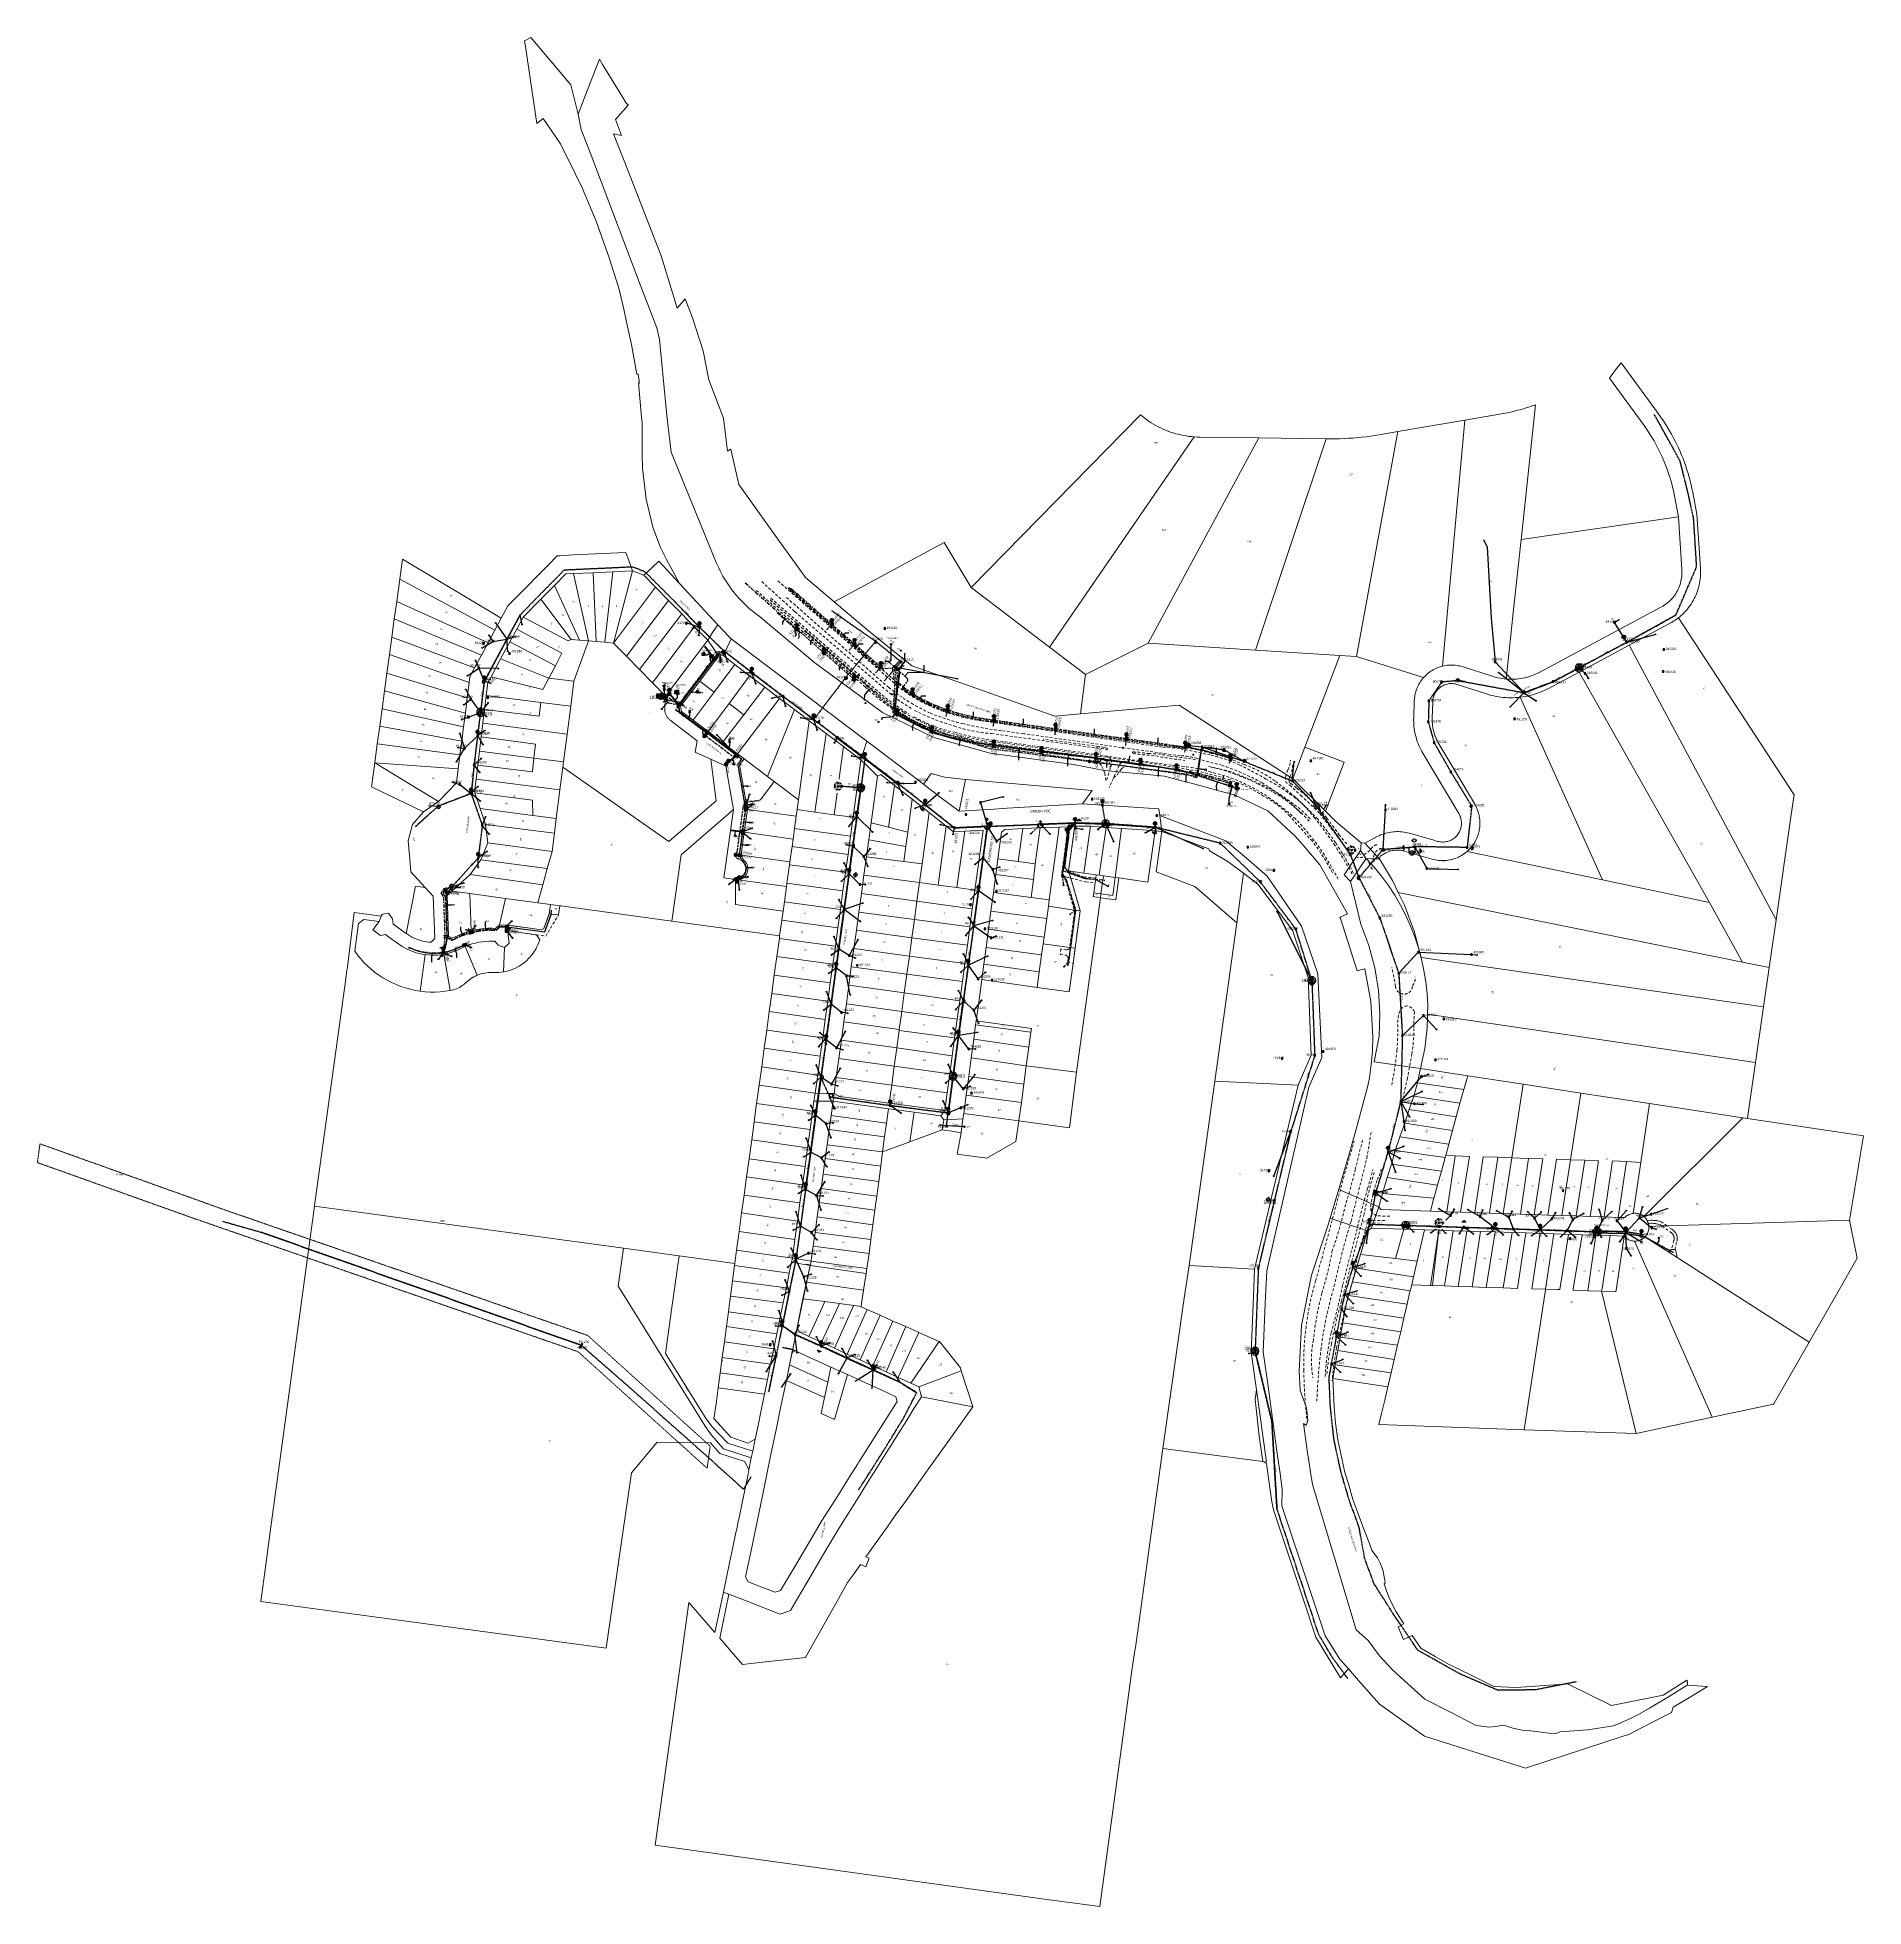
# Model space of a CAD drawing. Header units: metres. Extents: x 275581 to 277562, y 6265937 to 6267965.
import ezdxf
from ezdxf.enums import TextEntityAlignment as Align

# ---------------------------------------------------------------- set-up
doc = ezdxf.new("R2010")
doc.units = ezdxf.units.M
for name, pattern in [('Cable Exist OH', [1, 1, 0]), ('Cable Exist UG', [8.2, 4, -1.2, 1.8, -1.2]), ('Cable New OH', [6, 4, -2]), ('Dash', [5, 3, -2]), ('DASHED', [0.75, 0.5, -0.25]), ('HIDDEN', [0.375, 0.25, -0.125]), ('HIDDEN2', [0.1875, 0.125, -0.0625])]:
    doc.linetypes.add(name, pattern=pattern)
doc.layers.get('0').update_dxf_attribs({"color": 6})
for name, color, linetype, lineweight in [('Cadastre Buildings_SP_EXT', 9, 'Continuous', 5), ('Cadastre Developer_SP_EXT', 9, 'Continuous', 5), ('Cadastre Easements_SP_EXT', 9, 'Continuous', 5), ('Cadastre Land Parcels_SP_EXT', 9, 'Continuous', 5), ('Cadastre Other Property_SP_EXT', 9, 'HIDDEN', 5), ('Cadastre Road Names_SP_HV_LV_SL_EXT', 9, 'Continuous', 5), ('Cadastre Roads_SP_EXT', 9, 'Continuous', 5)]:
    doc.layers.add(name, color=color, linetype=linetype, lineweight=lineweight)
for name, color, linetype in [('Duct_SP_EXT', 7, 'Continuous'), ('Equip_HV_EXT', 7, 'Continuous'), ('Equip_LV_EXT', 7, 'Continuous'), ('Equip_SL_EXT', 7, 'Continuous'), ('Equip_SP_HV_EXT', 7, 'Continuous'), ('Equip_SP_LV_EXT', 7, 'Continuous'), ('Equip_SP_SL_EXT', 7, 'Continuous'), ('Mains_HV_EXT', 7, 'Continuous'), ('Mains_HV_NEW', 2, 'Continuous'), ('Mains_HV_New_A41', 2, 'Continuous'), ('Mains_HV_NEW_Hardwired', 2, 'Continuous'), ('Mains_LV_EXT', 7, 'Continuous'), ('Mains_LV_NEW', 2, 'Continuous'), ('Mains_LV_NEW_Hardwired', 2, 'Continuous'), ('Mains_LV_SL_EXT', 7, 'Continuous'), ('Mains_SL_EXT', 7, 'Continuous'), ('Mains_TR_EXT', 7, 'Continuous'), ('Notes_HV_MISC', 7, 'Continuous'), ('OH_Details_SP_MISC', 7, 'Continuous'), ('Services_SP_EXT', 7, 'Continuous'), ('Sub_SP_EXT', 7, 'Continuous'), ('Sub_SP_TR_HV_LV_EXT', 7, 'Continuous'), ('SupportsOH_SP_TR_HV_LV_SL_EXT', 7, 'Continuous'), ('SupportsOH_SP_TR_HV_LV_SL_NEW', 2, 'Continuous'), ('SupportsUG_SP_LV_EXT', 7, 'Continuous'), ('SupportsUG_SP_LV_SL_EXT', 7, 'Continuous'), ('Trench_SP_EXT', 7, 'Continuous')]:
    doc.layers.add(name, color=color, linetype=linetype)
doc.layers.add('UNKNOWN_FEATURES', color=1, linetype='DASHED', plot=False)
doc.styles.add('COLUMN_LABEL', font='arial.ttf')
doc.styles.add('HVSW_LABEL', font='arial.ttf')
doc.styles.add('iecARIAL', font='arial.ttf', dxfattribs={"height": 2})
doc.styles.add('iecNAME', font='times.ttf')
doc.styles.add('IESYMBOL1', font='isocp.shx')
doc.styles.add('POLE_LABEL', font='arial.ttf')
doc.styles.add('SLCP_LABEL', font='arial.ttf', dxfattribs={"height": 3.5})
doc.styles.get("Standard").update_dxf_attribs({"font": 'arial.ttf'})
doc.styles.add('SWITCH_LABEL', font='arial.ttf', dxfattribs={"height": 2.5})
doc.linetypes.add('Cable E OH', pattern='A,9.4,["E",Standard,S=1.7,R=0,X=0,Y=-1],0', length=9.4)

# ---------------------------------------------------------------- blocks, each defined once
blk = doc.blocks.new('SUB_POLE_EXT')
blk.add_wipeout([(0, 4.2), (0.4, 4.2), (0.8, 4.1), (1.2, 4), (1.6, 3.9), (2, 3.7), (2.3, 3.5), (2.7, 3.3), (3, 3), (3.3, 2.7), (3.5, 2.3), (3.8, 1.9), (3.9, 1.6), (4, 1.2), (4.2, 0.6), (4.2, 0), (4.2, -0.6), (4.1, -1.1), (3.9, -1.6), (3.6, -2.2), (3.2, -2.7), (3, -3), (2.7, -3.3), (2.4, -3.5), (2, -3.7), (1.6, -3.9), (1.3, -4), (0.8, -4.1), (0.4, -4.2), (0, -4.2), (-0.4, -4.2), (-0.8, -4.1), (-1.2, -4), (-1.6, -3.9), (-2, -3.7), (-2.4, -3.5), (-2.7, -3.3), (-3, -3), (-3.2, -2.7), (-3.5, -2.3), (-3.7, -2), (-3.9, -1.6), (-4, -1.2), (-4.2, -0.8), (-4.2, -0.1), (-4.2, 0.4), (-4.1, 0.8), (-4, 1.3), (-3.9, 1.6), (-3.7, 2), (-3.5, 2.4), (-3.3, 2.7), (-3, 3), (-2.7, 3.3), (-2.3, 3.5), (-2, 3.7), (-1.6, 3.9), (-1.2, 4), (-0.8, 4.2), (-0.4, 4.2)])
blk.add_line((2.2, 0.5), (2.2, 0.5, 0))
blk.add_lwpolyline([(-4.2, 0, 1), (4.2, 0, 1)], format="xyb", close=True)
blk.add_lwpolyline([(2.1, 0.5), (0, 4.2), (-3.7, -2.1), (3.7, -2.1)], close=True)
for tag, height, flags, p in [('STREET_CODE', 0.2, 9, (1.5, 0)), ('ASSET_NUM', 3.5, 8, (2, 2)), ('CONSTRUCTED_VOLTAGE', 0.2, 9, (1.5, -0.2)), ('NO_PHASES', 0.2, 9, (1.5, -0.4)), ('OPERATING_VOLTAGE', 0.2, 9, (1.5, -0.6)), ('OPERATED_BY', 0.2, 9, (1.5, -0.8)), ('MAINTAINED_BY', 0.2, 9, (1.5, -1)), ('ORIENTATION', 0.2, 9, (1.5, -1.2)), ('OWNED_BY', 0.2, 9, (1.5, -1.4)), ('SECONDARY_VOLTAGE', 0.2, 9, (1.5, -1.6)), ('STATE', 0.2, 9, (1.5, -1.8)), ('SUBSTATION_TYPE', 0.2, 9, (1.5, -2)), ('USAGE', 0.2, 9, (1.5, -2.2)), ('LEGEND', 0.2, 9, (1.5, -2.4)), ('LOCATION', 0.2, 9, (1.5, -2.6)), ('STREETNAME', 0.2, 9, (1.5, -2.8)), ('SUBURB', 0.2, 9, (1.5, -3)), ('NOTES', 0.2, 9, (1.5, -3.2)), ('Z', 0.2, 1, (1.5, -3.4))]:
    blk.add_attdef(tag, text='', height=height, dxfattribs=dict(flags=flags)).set_placement(p, align=Align.MIDDLE_LEFT)
blk = doc.blocks.new('SUB_PADMOUNT_EXT')
for points in [[(0, 0), (-3.84, 1.92), (-3.84, -1.92)], [(0, 0), (3.84, 1.92), (3.84, -1.92)]]:
    blk.add_hatch(color=256).paths.add_polyline_path(points)
for p, q in [((3.84, 1.92), (-3.84, -1.92)), ((-3.84, 1.92), (3.84, -1.92))]:
    blk.add_line(p, q)
blk.add_lwpolyline([(-3.84, -1.92), (3.84, -1.92), (3.84, 1.92), (-3.84, 1.92)], close=True)
for tag, height, flags, p in [('STREET_CODE', 0.2, 9, (1.5, 0)), ('ASSET_NUM', 3.5, 8, (2, 2)), ('CONSTRUCTED_VOLTAGE', 0.2, 9, (1.5, -0.2)), ('OPERATING_VOLTAGE', 0.2, 9, (1.5, -0.6)), ('ORIENTATION', 0.2, 9, (1.5, -0.8)), ('OWNED_BY', 0.2, 9, (1.5, -1)), ('OPERATED_BY', 0.2, 9, (1.5, -1.2)), ('SECONDARY_VOLTAGE', 0.2, 9, (1.5, -1.6)), ('STATE', 0.2, 9, (1.5, -1.8)), ('SUBSTATION_TYPE', 0.2, 9, (1.5, -2.2)), ('STREETNAME', 0.2, 9, (1.5, -3)), ('SUBURB', 0.2, 9, (1.5, -3.2)), ('Z', 0.2, 1, (1.5, -3.6)), ('NO_PHASES', 0.2, 9, (1.5, -0.4)), ('MAINTAINED_BY', 0.2, 9, (1.5, -1.4)), ('PARENT', 0.2, 9, (1.5, -2)), ('USAGE', 0.2, 9, (1.5, -2.4)), ('LEGEND', 0.2, 9, (1.5, -2.6)), ('LOCATION', 0.2, 9, (1.5, -2.8)), ('NOTES', 0.2, 9, (1.5, -3.4))]:
    blk.add_attdef(tag, text='', height=height, dxfattribs=dict(flags=flags)).set_placement(p, align=Align.MIDDLE_LEFT)
blk = doc.blocks.new('COLUMN_EXT')
blk.add_hatch(color=256).paths.add_polyline_path([(-1.5, 1.5), (-1.5, -1.5), (1.5, -1.5), (1.5, 1.5)])
blk.add_lwpolyline([(-1.5, -1.5), (1.5, -1.5), (1.5, 1.5), (-1.5, 1.5)], close=True)
for tag, height, style, flags, p in [('STRUCTURE_PLANT_NUMBER', 0.2, 'POLE_LABEL', 9, (1.8, 0)), ('ASSET_NUM', 2.5, 'COLUMN_LABEL', 8, (2, 2)), ('STREET_CODE', 0.2, 'COLUMN_LABEL', 9, (1.8, -0.2))]:
    blk.add_attdef(tag, text='', height=height, dxfattribs=dict(style=style, flags=flags)).set_placement(p, align=Align.MIDDLE_LEFT)
at = {"flags": 9}
for tag, p in [('COLUMN_TYPE', (1.8, -0.4)), ('OWNED_BY', (1.8, -0.6)), ('STATE', (1.8, -0.8)), ('USAGE', (1.8, -1)), ('LEGEND', (1.8, -1.2)), ('LOCATION', (1.8, -1.4)), ('STREETNAME', (1.8, -1.6)), ('SUBURB', (1.8, -1.8)), ('NOTES', (1.8, -2))]:
    blk.add_attdef(tag, text='', height=0.2, dxfattribs=at).set_placement(p, align=Align.MIDDLE_LEFT)
at = {"flags": 1}
blk.add_attdef('Z', (1.8, -2.4), '', height=0.2, dxfattribs=at)
blk = doc.blocks.new('PILLAR_EXT')
blk.add_hatch(color=256).paths.add_polyline_path([(-2.475, 0.99), (-2.475, -0.99), (2.475, -0.99), (2.475, 0.99)])
blk.add_lwpolyline([(-2.475, -0.99), (2.475, -0.99), (2.475, 0.99), (-2.475, 0.99)], close=True)
for tag, p, flags in [('OWNED_BY', (0, -0.2), 9), ('STATE', (0, -0.4), 9), ('SUPPORT_TYPE', (0, -0.6), 9), ('STREETNAME', (0, -1.8), 9), ('SUBURB', (0, -2), 1), ('USAGE', (0, -0.8), 9), ('LEGEND', (0, -1), 9), ('LOCATION', (0, -1.2), 9), ('NOTES', (0, -1.4), 9), ('PARENT', (0, -1.6), 9)]:
    blk.add_attdef(tag, p, '', height=0.2, dxfattribs=dict(flags=flags))
at = {"style": 'iecARIAL', "flags": 8}
blk.add_attdef('ASSET_NUM', (1.5, 3.5), '', height=2.5, dxfattribs=at)
blk = doc.blocks.new('DUCT_EXT')
blk.add_circle((0, 0.8), 0.8)
at = {"flags": 1}
blk.add_attdef('Z', (0, 0), '', height=0.2, dxfattribs=at)
at = {"flags": 9}
for tag, p in [('DUCT_CODE', (0, 0)), ('XSECT_TYPE', (0, -0.2)), ('FB_REFERENCE', (0, -0.4)), ('STATE', (0, -0.6)), ('NOTES', (0, -0.8))]:
    blk.add_attdef(tag, text='', height=0.2, dxfattribs=at).set_placement(p, align=Align.MIDDLE_LEFT)
blk = doc.blocks.new('LV_OH_LINKS_OPEN_EXT')
for p, q in [((-0.2, 5), (-0.2, 5.5)), ((-0.2, 3), (-0.2, 2.5)), ((0.2, 5), (0.2, 5.5)), ((0.2, 3), (0.2, 2.5))]:
    blk.add_line(p, q)
blk.add_lwpolyline([(0, 3, 1), (0, 5, 1)], format="xyb", close=True)
at = {"flags": 1}
blk.add_attdef('Z', (0, 0), '', height=0.2, dxfattribs=at)
at = {"flags": 9}
for tag, p in [('ACTUAL_STATUS', (0, 0)), ('CONSTRUCTED_VOLTAGE', (0, -0.2)), ('NO_PHASES', (0, -0.4)), ('OPERATING_VOLTAGE', (0, -0.6)), ('ORIENTATION', (0, -0.8)), ('OWNED_BY', (0, -1)), ('STATE', (0, -1.2)), ('SWITCH_TYPE', (0, -1.4)), ('USAGE', (0, -1.6)), ('LEGEND', (0, -1.8)), ('NOTES', (0, -2))]:
    blk.add_attdef(tag, text='', height=0.2, dxfattribs=at).set_placement(p, align=Align.MIDDLE_LEFT)
blk = doc.blocks.new('*U142')
for p, q in [((-6, -6.1), (-6.4, -6.5)), ((-5.8, -6.3), (-6.1, -6.7)), ((-4.7, -4.7), (-4.3, -4.3)), ((-4.4, -4.9), (-4.1, -4.6))]:
    blk.add_line(p, q)
blk.add_lwpolyline([(-4.5, -4.8, 1), (-5.9, -6.2, 1)], format="xyb", close=True)
at = {"flags": 1}
blk.add_attdef('Z', (0, 0), '', height=0.2, dxfattribs=at)
at = {"flags": 9}
for tag, p in [('ACTUAL_STATUS', (0, 0)), ('CONSTRUCTED_VOLTAGE', (0, -0.2)), ('NO_PHASES', (0, -0.4)), ('OPERATING_VOLTAGE', (0, -0.6)), ('ORIENTATION', (0, -0.8)), ('OWNED_BY', (0, -1)), ('STATE', (0, -1.2)), ('SWITCH_TYPE', (0, -1.4)), ('USAGE', (0, -1.6)), ('LEGEND', (0, -1.8)), ('NOTES', (0, -2))]:
    blk.add_attdef(tag, text='', height=0.2, dxfattribs=at).set_placement(p, align=Align.MIDDLE_LEFT)
blk = doc.blocks.new('LV_OH_LINKS_DISTFUSE_EXT')
for p, q in [((0, 0), (0.96, 0)), ((3.84, 0), (4.8, 0))]:
    blk.add_line(p, q)
blk.add_lwpolyline([(3.84, -1.2), (3.84, 1.2), (0.96, -1.2), (0.96, 1.2)], close=True)
at = {"flags": 9}
for tag, p in [('ACTUAL_STATUS', (0, 0)), ('CONSTRUCTED_VOLTAGE', (0, -0.2)), ('OPERATING_VOLTAGE', (0, -0.6)), ('ORIENTATION', (0, -0.8)), ('OWNED_BY', (0, -1)), ('STATE', (0, -1.2)), ('SWITCH_TYPE', (0, -1.4)), ('NO_PHASES', (0, -0.4)), ('USAGE', (0, -1.6)), ('NOTES', (0, -1.8))]:
    blk.add_attdef(tag, text='', height=0.2, dxfattribs=at).set_placement(p, align=Align.MIDDLE_LEFT)
at = {"flags": 1}
blk.add_attdef('Z', (0, 0), '', height=0.2, dxfattribs=at)
blk = doc.blocks.new('SL_LANTERN_EXT')
at = {"lineweight": 40}
for p, q in [((-2.3, 4.2), (2.2, 4.2)), ((-1.5, 5.7), (-1.1, 5.3)), ((-1.5, 2.8), (-1.1, 3.2)), ((0, 2), (0, 6.5)), ((0, 0), (0, 2.7)), ((1.5, 5.7), (1.1, 5.3)), ((1.5, 2.8), (1.1, 3.2))]:
    blk.add_line(p, q, dxfattribs=at)
blk.add_circle((0, 4.2), 1.5, dxfattribs=at)
at = {"style": 'iecARIAL', "flags": 8}
blk.add_attdef('ASSET_NUM', (1.5, 1.5), '', height=2.5, dxfattribs=at)
for tag, p, height, flags in [('CONSTRUCTED_VOLTAGE', (1, -0.7), 0.2, 9), ('CONTROL_TYPE', (1, -0.9), 0.2, 9), ('LANTERN_PURPOSE', (1, -1.1), 0.2, 9), ('LANTERN_TYPE', (1, -1.3), 0.2, 9), ('NO_PHASES', (1, -1.5), 0.2, 9), ('OPERATING_VOLTAGE', (1, -1.7), 0.2, 9), ('ORIENTATION', (1, -1.9), 0.2, 9), ('OWNED_BY', (1, -2.1), 0.2, 9), ('STATE', (1, -2.3), 0.2, 9), ('USAGE', (1, -2.5), 0.2, 9), ('CEXIST', (1, -2.7), 0.2, 9), ('CNEW', (1, -2.9), 0.2, 9), ('CNUMBER', (1, -3.1), 0.2, 9), ('CREMOVE', (1, -3.3), 0.2, 9), ('CREPLACE', (1, -3.5), 0.2, 9), ('LKINGHEIGHT', (1, -3.7), 0.2, 9), ('LBRACKET', (1, -3.9), 0.2, 9), ('LBRACKETVOCAB', (1, -4.1), 0.2, 9), ('LCATEGORY', (1, -4.3), 0.2, 9), ('LCHARGE1', (1, -4.5), 0.2, 9), ('LCHARGE1PERCENT', (1, -4.7), 0.2, 9), ('LCHARGE2', (1, -4.9), 0.2, 9), ('LCHARGE2PERCENT', (1, -5.1), 0.2, 9), ('LCHARGE3', (1, -5.3), 0.2, 9), ('LCHARGE3PERCENT', (1, -5.5), 0.2, 9), ('LEXIST', (1, -5.7), 0.2, 9), ('LLAMP', (1, -5.9), 0.2, 9), ('LLAMPVOCAB', (1, -6.1), 0.2, 9), ('LMAST', (1, -6.3), 0.2, 9), ('LMASTVOCAB', (1, -6.5), 0.2, 9), ('LNEW', (1, -6.7), 0.2, 9), ('LANTNUMBER', (1, -6.9), 0.2, 9), ('LOUTREACH', (1, -7.3), 0.2, 9), ('LOUTREACHVOCAB', (1, -7.5), 0.2, 9), ('LRATECODE', (1, -7.7), 0.2, 9), ('LREMOVE', (1, -7.9), 0.2, 9), ('LREPLACE', (1, -8.1), 0.2, 9), ('LTYPE', (1, -8.3), 0.2, 9), ('LTYPEVOCAB', (1, -8.5), 0.2, 9), ('LEGEND', (1, -8.7), 0.2, 9), ('LOCATION', (1, -8.9), 0.2, 9), ('NOTES', (1, -9.1), 0.2, 9), ('STREETNAME', (1, -9.3), 0.2, 9), ('SUBURB', (1, -9.5), 0.2, 1), ('LNUMBER', (2.2, -3.3), 2.5, 8)]:
    blk.add_attdef(tag, p, '', height=height, dxfattribs=dict(flags=flags))
blk = doc.blocks.new('*U143')
at = {"lineweight": 40}
for p, q in [((0, 0), (2.5, 2.1)), ((1.6, 3.3), (2.2, 3.2)), ((2, 1.7), (5.4, 4.6)), ((2.2, 4.8), (5.1, 1.4)), ((3.5, 1.1), (3.5, 1.6)), ((3.8, 5.2), (3.8, 4.6)), ((5.7, 2.9), (5.2, 3))]:
    blk.add_line(p, q, dxfattribs=at)
blk.add_circle((3.7, 3.1), 1.5, dxfattribs=at)
at = {"style": 'iecARIAL', "flags": 8}
blk.add_attdef('ASSET_NUM', (1.5, 1.5), '', height=2.5, dxfattribs=at)
for tag, p, height, flags in [('CONSTRUCTED_VOLTAGE', (1, -0.7), 0.2, 9), ('CONTROL_TYPE', (1, -0.9), 0.2, 9), ('LANTERN_PURPOSE', (1, -1.1), 0.2, 9), ('LANTERN_TYPE', (1, -1.3), 0.2, 9), ('NO_PHASES', (1, -1.5), 0.2, 9), ('OPERATING_VOLTAGE', (1, -1.7), 0.2, 9), ('ORIENTATION', (1, -1.9), 0.2, 9), ('OWNED_BY', (1, -2.1), 0.2, 9), ('STATE', (1, -2.3), 0.2, 9), ('USAGE', (1, -2.5), 0.2, 9), ('CEXIST', (1, -2.7), 0.2, 9), ('CNEW', (1, -2.9), 0.2, 9), ('CNUMBER', (1, -3.1), 0.2, 9), ('CREMOVE', (1, -3.3), 0.2, 9), ('CREPLACE', (1, -3.5), 0.2, 9), ('LKINGHEIGHT', (1, -3.7), 0.2, 9), ('LBRACKET', (1, -3.9), 0.2, 9), ('LBRACKETVOCAB', (1, -4.1), 0.2, 9), ('LCATEGORY', (1, -4.3), 0.2, 9), ('LCHARGE1', (1, -4.5), 0.2, 9), ('LCHARGE1PERCENT', (1, -4.7), 0.2, 9), ('LCHARGE2', (1, -4.9), 0.2, 9), ('LCHARGE2PERCENT', (1, -5.1), 0.2, 9), ('LCHARGE3', (1, -5.3), 0.2, 9), ('LCHARGE3PERCENT', (1, -5.5), 0.2, 9), ('LEXIST', (1, -5.7), 0.2, 9), ('LLAMP', (1, -5.9), 0.2, 9), ('LLAMPVOCAB', (1, -6.1), 0.2, 9), ('LMAST', (1, -6.3), 0.2, 9), ('LMASTVOCAB', (1, -6.5), 0.2, 9), ('LNEW', (1, -6.7), 0.2, 9), ('LANTNUMBER', (1, -6.9), 0.2, 9), ('LOUTREACH', (1, -7.3), 0.2, 9), ('LOUTREACHVOCAB', (1, -7.5), 0.2, 9), ('LRATECODE', (1, -7.7), 0.2, 9), ('LREMOVE', (1, -7.9), 0.2, 9), ('LREPLACE', (1, -8.1), 0.2, 9), ('LTYPE', (1, -8.3), 0.2, 9), ('LTYPEVOCAB', (1, -8.5), 0.2, 9), ('LEGEND', (1, -8.7), 0.2, 9), ('LOCATION', (1, -8.9), 0.2, 9), ('NOTES', (1, -9.1), 0.2, 9), ('STREETNAME', (1, -9.3), 0.2, 9), ('SUBURB', (1, -9.5), 0.2, 1), ('LNUMBER', (2.2, -3.3), 2.5, 8)]:
    blk.add_attdef(tag, p, '', height=height, dxfattribs=dict(flags=flags))
blk = doc.blocks.new('SL_NIGHTWATCH_EXT')
at = {"lineweight": 40}
h = blk.add_hatch(color=256, dxfattribs=at)
h.paths.add_polyline_path([(0.4, 2, 0.098491), (-0.4, 2), (-0.2, 1, -0.098491), (0.2, 1)])
h.paths.add_polyline_path([(0.6, 0.8, -0.098491), (0.8, 0.6), (1.7, 1.1, 0.098491), (1.1, 1.7)])
h.paths.add_polyline_path([(1, 0.2, -0.098491), (1, -0.2), (2, -0.4, 0.098491), (2, 0.4)])
h.paths.add_polyline_path([(0.8, -0.6, -0.098491), (0.6, -0.8), (1.1, -1.7, 0.098491), (1.7, -1.1)])
h.paths.add_polyline_path([(-0.2, -1), (-0.4, -2, 0.098491), (0.4, -2), (0.2, -1, -0.098491)])
h.paths.add_polyline_path([(-0.8, -0.6), (-1.7, -1.1, 0.098491), (-1.1, -1.7), (-0.6, -0.8, -0.098491)])
h.paths.add_polyline_path([(-1, 0.2), (-2, 0.4, 0.098491), (-2, -0.4), (-1, -0.2, -0.098491)])
h.paths.add_polyline_path([(-1.1, 1.7, 0.098491), (-1.7, 1.1), (-0.8, 0.6, -0.098491), (-0.6, 0.8)])
for p, q in [((-1.2, 1.6), (-1.2, 1.6, 0)), ((-1.1, 1.6), (-1.1, 1.6, 0)), ((1.1, 1.6), (1.1, 1.6, 0)), ((-0.9, -0.6), (-0.9, -0.6, 0)), ((0.8, -0.6), (0.8, -0.6, 0)), ((1.1, -1.6), (1.1, -1.6, 0)), ((2, -0.4), (2, -0.4, 0))]:
    blk.add_line(p, q, dxfattribs=at)
for points in [[(-1, 0.2, 0.098491), (-1, -0.2), (-2, -0.4, -0.098491), (-2, 0.4)], [(-0.6, 0.8, 0.098491), (-0.8, 0.6), (-1.7, 1.1, -0.098491), (-1.1, 1.7)], [(-0.2, 1, -0.098491), (0.2, 1), (0.4, 2, 0.098491), (-0.4, 2)], [(0.8, 0.6), (1.7, 1.1, 0.098491), (1.1, 1.7), (0.6, 0.8, -0.098491)], [(1, -0.2), (2, -0.4, 0.098491), (2, 0.4), (1, 0.2, -0.098491)], [(-0.8, -0.6, 0.098491), (-0.6, -0.8), (-1.1, -1.7, -0.098491), (-1.7, -1.1)], [(0.2, -1), (0.4, -2, -0.098491), (-0.4, -2), (-0.2, -1, 0.098491)], [(0.6, -0.8), (1.1, -1.7, 0.098491), (1.7, -1.1), (0.8, -0.6, -0.098491)]]:
    blk.add_lwpolyline(points, format="xyb", close=True, dxfattribs=at)
blk.add_circle((0, 0), 1, dxfattribs=at)
blk = doc.blocks.new('CCP_EXT')
blk.add_wipeout([(0, 0.6), (0.6, 0), (0, -0.6), (-0.6, 0)])
blk.add_lwpolyline([(-0.6, 0), (0, 0.6), (0.6, 0), (0, -0.6), (-0.6, 0)])
at = {"flags": 1}
blk.add_attdef('Z', (0, 0), '', height=0.2, dxfattribs=at)
at = {"flags": 9}
for tag, p in [('CCP_TYPE', (0, 0)), ('CONSTRUCTED_VOLTAGE', (0, -0.2)), ('NO_PHASES', (0, -0.4)), ('OPERATING_VOLTAGE', (0, -0.6)), ('ORIENTATION', (0, -0.8)), ('OWNED_BY', (0, -1)), ('USAGE', (0, -1.2)), ('LEGEND', (0, -1.4)), ('LIFE_SUPPORT', (0, -1.6)), ('STATE', (0, -1.8)), ('NOTES', (0, -2))]:
    blk.add_attdef(tag, text='', height=0.2, dxfattribs=at).set_placement(p, align=Align.MIDDLE_LEFT)
blk = doc.blocks.new('AUTO_RECLOSER_EXT')
at = {"flags": 1}
blk.add_attdef('Z', (0, 0), '', height=0.2, dxfattribs=at)
at = {"style": 'SWITCH_LABEL'}
for tag, height, flags, p in [('ASSET_NUM', 2.5, 8, (2, 2)), ('STREET_CODE', 0.2, 9, (0, -0.2))]:
    blk.add_attdef(tag, text='', height=height, dxfattribs=dict(at, flags=flags)).set_placement(p, align=Align.MIDDLE_LEFT)
at = {"flags": 9}
for tag, p in [('CONSTRUCTED_VOLTAGE', (0, -0.4)), ('NO_PHASES', (0, -0.6)), ('OPERATING_VOLTAGE', (0, -0.8)), ('ORIENTATION', (0, -1)), ('OWNED_BY', (0, -1.2)), ('STATE', (0, -1.4)), ('USAGE', (0, -1.6)), ('LEGEND', (0, -1.8)), ('LOCATION', (0, -2)), ('STREETNAME', (0, -2.2)), ('SUBURB', (0, -2.4)), ('NOTES', (0, -2.6))]:
    blk.add_attdef(tag, text='', height=0.2, dxfattribs=at).set_placement(p, align=Align.MIDDLE_LEFT)
blk.add_wipeout([(0, 2.4), (-0.3, 2.4), (-0.6, 2.4), (-0.9, 2.3), (-1.2, 2.1), (-1.4, 2), (-1.7, 1.8), (-1.9, 1.5), (-2, 1.3), (-2.2, 1), (-2.3, 0.8), (-2.4, 0.5), (-2.4, 0.2), (-2.4, -0.1), (-2.4, -0.5), (-2.3, -0.7), (-2.2, -1), (-2.1, -1.3), (-1.9, -1.5), (-1.7, -1.8), (-1.4, -2), (-1.2, -2.1), (-0.9, -2.3), (-0.6, -2.3), (-0.3, -2.4), (0, -2.4), (0.3, -2.4), (0.6, -2.4), (0.9, -2.3), (1.2, -2.1), (1.4, -2), (1.7, -1.8), (1.9, -1.5), (2, -1.3), (2.2, -1), (2.3, -0.8), (2.4, -0.5), (2.4, -0.2), (2.4, 0.1), (2.4, 0.5), (2.3, 0.7), (2.2, 1), (2.1, 1.3), (1.9, 1.5), (1.7, 1.8), (1.4, 2), (1.2, 2.1), (0.9, 2.3), (0.6, 2.3), (0.3, 2.4)])
blk.add_circle((0, 0), 2.43)
at = {"insert": (0, 0), "char_height": 2, "width": 3.63, "attachment_point": 5}
blk.add_mtext('{\\Fisocp|c0;AR}', dxfattribs=at)
blk = doc.blocks.new('POLE_EXT')
blk.add_hatch(color=256).paths.add_polyline_path([(-1, 0, 1), (1, 0, 1)])
blk.add_lwpolyline([(-1, 0, 1), (1, 0, 1)], format="xyb", close=True)
for tag, height, flags, p in [('pNumber', 2.5, 8, (-17.8, 2.1)), ('OWNED_BY', 0.2, 9, (1.4, -0.4)), ('PARENT', 0.2, 9, (1.4, -0.6)), ('SPECIAL_USE', 0.2, 9, (1.4, -0.8)), ('STATE', 0.2, 9, (1.4, -1)), ('USAGE', 0.2, 9, (1.4, -1.2)), ('cLV', 0.2, 9, (1.4, -1.4)), ('hDepth', 0.2, 9, (1.4, -1.6)), ('hDia', 0.2, 9, (1.4, -1.8)), ('cHV', 0.2, 9, (1.4, -2)), ('LBRACKET', 0.2, 9, (1.4, -2.2)), ('LExisting', 0.2, 9, (1.4, -2.4)), ('LANTNUMBER', 0.2, 9, (1.4, -2.6)), ('LOther', 0.2, 9, (1.4, -2.8)), ('LRemove', 0.2, 9, (1.4, -3)), ('LEGEND', 0.2, 9, (1.4, -3.2)), ('cLinedev', 0.2, 9, (1.4, -3.4)), ('LOCATION', 0.2, 9, (1.4, -3.6)), ('pExisting', 0.2, 9, (1.4, -3.8)), ('PFNUMBER', 0.2, 9, (1.4, -4)), ('NEWPFNUMBER', 0.2, 9, (1.4, -4.2)), ('pFooting', 0.2, 9, (1.4, -4.4)), ('pNew', 0.2, 9, (1.4, -4.6)), ('pRelocate', 0.2, 9, (1.4, -5)), ('pRemove', 0.2, 9, (1.4, -5.2)), ('pReplace', 0.2, 9, (1.4, -5.4)), ('pStay', 0.2, 9, (1.4, -5.6)), ('pType', 0.2, 9, (1.4, -5.8)), ('cspan', 0.2, 9, (1.4, -6)), ('STREETNAME', 0.2, 9, (1.4, -6.2)), ('SUBURB', 0.2, 9, (1.4, -6.4)), ('NOTES', 0.2, 9, (1.4, -6.6)), ('MAINTAINED_BY', 0.2, 9, (1.4, -6.8)), ('OPERATED_BY', 0.2, 9, (1.4, -7))]:
    blk.add_attdef(tag, text='', height=height, dxfattribs=dict(flags=flags)).set_placement(p, align=Align.MIDDLE_LEFT)
at = {"style": 'POLE_LABEL'}
for tag, height, flags, p in [('STRUCTURE_PLANT_NUMBER', 0.2, 9, (1.4, 0)), ('ASSET_NUM', 2.5, 8, (2, 2)), ('STREET_CODE', 0.2, 9, (1.4, -0.2))]:
    blk.add_attdef(tag, text='', height=height, dxfattribs=dict(at, flags=flags)).set_placement(p, align=Align.MIDDLE_LEFT)
at = {"flags": 1}
blk.add_attdef('Z', (1.4, -7.3), '', height=0.2, dxfattribs=at)
blk = doc.blocks.new('LV_STJ_EXT')
h = blk.add_hatch(color=256)
edge = h.paths.add_edge_path()
edge.add_ellipse((-0.6, 0.1), major_axis=(0.226, 0.226), ratio=1, start_angle=45, end_angle=135)
edge.add_line((-0.9, 0.1), (-0.9, -0.1))
edge.add_ellipse((-0.6, -0.1), major_axis=(0.226, 0.226), ratio=1, start_angle=135, end_angle=225)
edge.add_line((-0.6, -0.5), (0.6, -0.5))
edge.add_ellipse((0.6, -0.1), major_axis=(-0.226, 0.226), ratio=1, start_angle=135, end_angle=225)
edge.add_line((0.9, -0.1), (0.9, 0.1))
edge.add_ellipse((0.6, 0.1), major_axis=(-0.226, 0.226), ratio=1, start_angle=225, end_angle=315)
edge.add_line((0.6, 0.5), (-0.6, 0.5))
blk.add_lwpolyline([(-0.9, 0.1), (-0.9, -0.1, 0.414214), (-0.6, -0.5), (0.6, -0.5, 0.414214), (0.9, -0.1), (0.9, 0.1, 0.414214), (0.6, 0.5), (-0.6, 0.5, 0.414214)], format="xyb", close=True)
at = {"flags": 1}
blk.add_attdef('Z', (0, 0), '', height=0.2, dxfattribs=at)
at = {"flags": 9}
for tag, p in [('ORIENTATION', (0, 0)), ('USAGE', (0, -0.2)), ('LEGEND', (0, -0.4)), ('NOTES', (0, -0.6))]:
    blk.add_attdef(tag, text='', height=0.2, dxfattribs=at).set_placement(p, align=Align.MIDDLE_LEFT)
blk = doc.blocks.new('WARNING_FEATURE_EXT')
h = blk.add_hatch(color=2)
h.dxf.hatch_style = 1
h.paths.add_polyline_path([(0, 2), (-1, 0), (1, 0)])
at = {"color": 18, "true_color": 0x000000}
blk.add_lwpolyline([(-1, 0), (0, 2), (1, 0)], close=True, dxfattribs=at)
at = {"color": 18, "true_color": 0x000000, "insert": (0, 0.9), "char_height": 1.5, "attachment_point": 5, "line_spacing_factor": 1.5, "style": 'iecNAME'}
blk.add_mtext_dynamic_manual_height_columns('!', width=1.5, gutter_width=4, heights=[0], dxfattribs=at)
at = {"color": 2, "flags": 1}
for tag, p in [('STATE', (1.2, 2)), ('HAZMAT_ID', (1.2, 0.7))]:
    blk.add_attdef(tag, p, '', height=0.8, dxfattribs=at)
at = {"color": 2}
blk.add_attdef('WARNING_TYPE', text='', height=1, dxfattribs=at).set_placement((-4.1, -1.2), (4.9, -1.2), align=Align.ALIGNED)
at = {"color": 2, "flags": 1}
blk.add_attdef('WARNING_DESC', text='', height=0.8, dxfattribs=at).set_placement((1.2, -0.6), align=Align.MIDDLE_CENTER)
blk = doc.blocks.new('LV_UG_LINKS_CLOSED_EXT')
blk.add_wipeout([(-1.1, 1.1), (-1.2, 0.9), (-1.3, 0.8), (-1.4, 0.6), (-1.4, 0.4), (-1.5, 0.2), (-1.5, 0), (-1.5, -0.1), (-1.5, -0.3), (-1.4, -0.5), (-1.3, -0.7), (-1.2, -0.8), (-1.1, -1), (-1, -1.1), (-0.8, -1.2), (-0.7, -1.3), (-0.5, -1.4), (-0.3, -1.5), (-0.1, -1.5), (0, -1.5), (0.2, -1.5), (0.4, -1.4), (0.6, -1.4), (0.8, -1.3), (0.9, -1.2), (1.1, -1.1), (1.2, -0.9), (1.3, -0.8), (1.4, -0.6), (1.4, -0.4), (1.5, -0.2), (1.5, 0), (1.5, 0.1), (1.5, 0.3), (1.4, 0.5), (1.3, 0.7), (1.2, 0.8), (1.1, 1), (1, 1.1), (0.8, 1.2), (0.7, 1.3), (0.5, 1.4), (0.3, 1.5), (0.1, 1.5), (0, 1.5), (-0.2, 1.5), (-0.4, 1.4), (-0.6, 1.4), (-0.8, 1.3), (-0.9, 1.2)])
for p, q in [((-0.2, -1.5), (-0.2, 1.5)), ((0.2, -1.5), (0.2, 1.5))]:
    blk.add_line(p, q)
blk.add_circle((0, 0), 1.5)
at = {"flags": 1}
blk.add_attdef('Z', (0, 0), '', height=0.2, dxfattribs=at)
at = {"flags": 9}
for tag, p in [('ACTUAL_STATUS', (0, 0)), ('CONSTRUCTED_VOLTAGE', (0, -0.2)), ('NO_PHASES', (0, -0.4)), ('OPERATING_VOLTAGE', (0, -0.6)), ('ORIENTATION', (0, -0.8)), ('STATE', (0, -1)), ('SWITCH_TYPE', (0, -1.2)), ('USAGE', (0, -1.4)), ('NOTES', (0, -1.6))]:
    blk.add_attdef(tag, text='', height=0.2, dxfattribs=at).set_placement(p, align=Align.MIDDLE_LEFT)
blk = doc.blocks.new('LV_UG_DFUSE_CLOSED_EXT')
for points in [[(1, 0), (0, 0)], [(5, -0.7), (2.2, 0.7)], [(5, 0.7), (2.2, -0.7)], [(6.2, 0), (7.2, 0)]]:
    blk.add_lwpolyline(points)
for centre in [(1.8, 0), (5.4, 0)]:
    blk.add_circle(centre, 0.8)
at = {"flags": 1}
blk.add_attdef('Z', (0, 0), '', height=0.2, dxfattribs=at)
at = {"flags": 9}
for tag, p in [('ACTUAL_STATUS', (0, 0)), ('CONSTRUCTED_VOLTAGE', (0, -0.2)), ('NO_PHASES', (0, -0.4)), ('OPERATING_VOLTAGE', (0, -0.6)), ('ORIENTATION', (0, -0.8)), ('STATE', (0, -1)), ('SWITCH_TYPE', (0, -1.2)), ('USAGE', (0, -1.4)), ('NOTES', (0, -1.6))]:
    blk.add_attdef(tag, text='', height=0.2, dxfattribs=at).set_placement(p, align=Align.MIDDLE_LEFT)
blk = doc.blocks.new('HV_USL_CLOSED_EXT')
blk.add_line((2.4, 5.5), (-2.4, 5.5))
blk.add_lwpolyline([(1.4, 5.5, 0.414214), (0, 6.9, 0.414214), (-1.4, 5.5)], format="xyb")
for tag, height, flags, p in [('STREET_CODE', 0.2, 9, (1.5, 0)), ('ASSET_NUM', 2.5, 8, (2, 2)), ('ACTUAL_STATUS', 0.2, 9, (1.5, -0.2)), ('CONSTRUCTED_VOLTAGE', 0.2, 9, (1.5, -0.4)), ('NO_PHASES', 0.2, 9, (1.5, -0.6)), ('OPERATING_VOLTAGE', 0.2, 9, (1.5, -0.8)), ('ORIENTATION', 0.2, 9, (1.5, -1)), ('OWNED_BY', 0.2, 9, (1.5, -1.2)), ('OPERATED_BY', 0.2, 9, (1.5, -1.4)), ('MAINTAINED_BY', 0.2, 9, (1.5, -1.6)), ('STATE', 0.2, 9, (1.5, -1.8)), ('SWITCH_TYPE', 0.2, 9, (1.5, -2)), ('USAGE', 0.2, 9, (1.5, -2.2)), ('LEGEND', 0.2, 9, (1.5, -2.4)), ('LOCATION', 0.2, 9, (1.5, -2.6)), ('STREETNAME', 0.2, 9, (1.5, -2.8)), ('SUBURB', 0.2, 9, (1.5, -3)), ('NOTES', 0.2, 9, (1.5, -3.2)), ('LABEL_ALIGNMENT', 0.2, 9, (1.5, -3.4)), ('Z', 0.2, 1, (1.5, -3.6))]:
    blk.add_attdef(tag, text='', height=height, dxfattribs=dict(flags=flags)).set_placement(p, align=Align.MIDDLE_LEFT)
blk = doc.blocks.new('HV_ABS_CLOSED_EXT')
blk.add_line((-3, 6.9), (3, 6.9))
blk.add_circle((0, 6.9), 1.8)
at = {"flags": 1}
blk.add_attdef('Z', (0, 0), '', height=0.2, dxfattribs=at)
at = {"style": 'HVSW_LABEL'}
for tag, height, flags, p in [('ASSET_NUM', 3.5, 8, (2, 2)), ('STREET_CODE', 0.2, 9, (0, -0.2))]:
    blk.add_attdef(tag, text='', height=height, dxfattribs=dict(at, flags=flags)).set_placement(p, align=Align.MIDDLE_LEFT)
at = {"flags": 9}
for tag, p in [('ACTUAL_STATUS', (0, -0.4)), ('CONSTRUCTED_VOLTAGE', (0, -0.6)), ('NO_PHASES', (0, -0.8)), ('OPERATING_VOLTAGE', (0, -1)), ('ORIENTATION', (0, -1.2)), ('OWNED_BY', (0, -1.4)), ('STATE', (0, -1.6)), ('SWITCH_TYPE', (0, -1.8)), ('USAGE', (0, -2)), ('LEGEND', (0, -2.2)), ('LOCATION', (0, -2.4)), ('STREETNAME', (0, -2.6)), ('SUBURB', (0, -2.8)), ('NOTES', (0, -3))]:
    blk.add_attdef(tag, text='', height=0.2, dxfattribs=at).set_placement(p, align=Align.MIDDLE_LEFT)
blk = doc.blocks.new('*U139')
blk.add_line((-6.8, -2.4), (-2, -2.4))
blk.add_lwpolyline([(-5.8, -2.4, 0.414214), (-4.4, -3.9, 0.414214), (-3, -2.4)], format="xyb")
for tag, height, flags, p in [('STREET_CODE', 0.2, 9, (1.5, 0)), ('ASSET_NUM', 2.5, 8, (2, 2)), ('ACTUAL_STATUS', 0.2, 9, (1.5, -0.2)), ('CONSTRUCTED_VOLTAGE', 0.2, 9, (1.5, -0.4)), ('NO_PHASES', 0.2, 9, (1.5, -0.6)), ('OPERATING_VOLTAGE', 0.2, 9, (1.5, -0.8)), ('ORIENTATION', 0.2, 9, (1.5, -1)), ('OWNED_BY', 0.2, 9, (1.5, -1.2)), ('OPERATED_BY', 0.2, 9, (1.5, -1.4)), ('MAINTAINED_BY', 0.2, 9, (1.5, -1.6)), ('STATE', 0.2, 9, (1.5, -1.8)), ('SWITCH_TYPE', 0.2, 9, (1.5, -2)), ('USAGE', 0.2, 9, (1.5, -2.2)), ('LEGEND', 0.2, 9, (1.5, -2.4)), ('LOCATION', 0.2, 9, (1.5, -2.6)), ('STREETNAME', 0.2, 9, (1.5, -2.8)), ('SUBURB', 0.2, 9, (1.5, -3)), ('NOTES', 0.2, 9, (1.5, -3.2)), ('LABEL_ALIGNMENT', 0.2, 9, (1.5, -3.4)), ('Z', 0.2, 1, (1.5, -3.6))]:
    blk.add_attdef(tag, text='', height=height, dxfattribs=dict(flags=flags)).set_placement(p, align=Align.MIDDLE_LEFT)
blk = doc.blocks.new('HV_LOAD_BREAK_EXT')
blk.add_lwpolyline([(-2.4, -2.4), (2.4, -2.4), (2.4, 2.4), (-2.4, 2.4)], close=True)
at = {"insert": (-1.1, 1), "char_height": 2, "width": 2.963, "attachment_point": 1}
blk.add_mtext('{\\Fisocp|c0;LB}', dxfattribs=at)
for tag, height, flags, p in [('STREET_CODE', 0.2, 9, (1.5, 0)), ('ASSET_NUM', 2.5, 8, (2, 2)), ('ACTUAL_STATUS', 0.2, 9, (1.5, -0.2)), ('CONSTRUCTED_VOLTAGE', 0.2, 9, (1.5, -0.4)), ('NO_PHASES', 0.2, 9, (1.5, -0.6)), ('OPERATING_VOLTAGE', 0.2, 9, (1.5, -0.8)), ('ORIENTATION', 0.2, 9, (1.5, -1)), ('OWNED_BY', 0.2, 9, (1.5, -1.2)), ('OPERATED_BY', 0.2, 9, (1.5, -1.4)), ('MAINTAINED_BY', 0.2, 9, (1.5, -1.6)), ('STATE', 0.2, 9, (1.5, -1.8)), ('SWITCH_TYPE', 0.2, 9, (1.5, -2)), ('USAGE', 0.2, 9, (1.5, -2.2)), ('LEGEND', 0.2, 9, (1.5, -2.4)), ('LOCATION', 0.2, 9, (1.5, -2.6)), ('STREETNAME', 0.2, 9, (1.5, -2.8)), ('SUBURB', 0.2, 9, (1.5, -3)), ('NOTES', 0.2, 9, (1.5, -3.2)), ('LABEL_ALIGNMENT', 0.2, 9, (1.5, -3.4)), ('Z', 0.2, 1, (1.5, -3.6))]:
    blk.add_attdef(tag, text='', height=height, dxfattribs=dict(flags=flags)).set_placement(p, align=Align.MIDDLE_LEFT)
blk = doc.blocks.new('HV_ABS_OPEN_EXT')
for p, q in [((-3, 6.9), (-1.8, 6.9)), ((1.8, 6.9), (3, 6.9))]:
    blk.add_line(p, q)
blk.add_circle((0, 6.9), 1.8)
for tag, height, flags, p in [('STREET_CODE', 0.2, 9, (1.5, 0)), ('ASSET_NUM', 2.5, 8, (2, 2)), ('ACTUAL_STATUS', 0.2, 9, (1.5, -0.2)), ('CONSTRUCTED_VOLTAGE', 0.2, 9, (1.5, -0.4)), ('NO_PHASES', 0.2, 9, (1.5, -0.6)), ('OPERATING_VOLTAGE', 0.2, 9, (1.5, -0.8)), ('ORIENTATION', 0.2, 9, (1.5, -1)), ('OWNED_BY', 0.2, 9, (1.5, -1.2)), ('STATE', 0.2, 9, (1.5, -1.4)), ('SWITCH_TYPE', 0.2, 9, (1.5, -1.6)), ('USAGE', 0.2, 9, (1.5, -1.8)), ('LEGEND', 0.2, 9, (1.5, -2)), ('LOCATION', 0.2, 9, (1.5, -2.2)), ('STREETNAME', 0.2, 9, (1.5, -2.4)), ('SUBURB', 0.2, 9, (1.5, -2.6)), ('NOTES', 0.2, 9, (1.5, -2.8)), ('MAINTAINED_BY', 0.2, 9, (1.5, -3)), ('OPERATED_BY', 0.2, 9, (1.5, -3.2)), ('LABEL_ALIGNMENT', 0.2, 9, (1.5, -3.4)), ('Z', 0.2, 1, (1.5, -3.6))]:
    blk.add_attdef(tag, text='', height=height, dxfattribs=dict(flags=flags)).set_placement(p, align=Align.MIDDLE_LEFT)
blk = doc.blocks.new('End Shackle_EXT')
blk.add_wipeout([(0, 0.3), (1.8, 0.3), (1.8, -0.3), (0, -0.3)])
blk.add_line((1.8, -1), (1.8, 1))
at = {"flags": 1}
blk.add_attdef('Z', (0, 0), '', height=0.2, dxfattribs=at)
at = {"flags": 9}
for tag, p in [('CONNECTOR_TYPE', (0, 0)), ('CONSTRUCTED_VOLTAGE', (0, -0.2)), ('NO_PHASES', (0, -0.4)), ('OPERATING_VOLTAGE', (0, -0.6)), ('ORIENTATION', (0, -0.8)), ('OWNED_BY', (0, -1)), ('STATE', (0, -1.2)), ('USAGE', (0, -1.4)), ('NOTES', (0, -1.6))]:
    blk.add_attdef(tag, text='', height=0.2, dxfattribs=at).set_placement(p, align=Align.MIDDLE_LEFT)
blk = doc.blocks.new('CABLE_LARGE_EXT')
h = blk.add_hatch(color=256)
edge = h.paths.add_edge_path()
edge.add_arc((0, 0.5), 0.55, 0, 360)
blk.add_circle((0, 0.5), 0.55)
at = {"flags": 1}
blk.add_attdef('Z', (0, 0), '', height=0.2, dxfattribs=at)
at = {"flags": 9}
for tag, p in [('COND_CODE', (0, 0)), ('FB_REFERENCE', (0, -0.2)), ('STATE', (0, -0.4)), ('XSECT_SIZE', (0, -0.6)), ('NOTES', (0, -0.8))]:
    blk.add_attdef(tag, text='', height=0.2, dxfattribs=at).set_placement(p, align=Align.MIDDLE_LEFT)
blk = doc.blocks.new('SLCP_ZELL_EXT')
blk.add_wipeout([(-0.2, 7.5), (-0.7, 7.5), (-1.2, 7.4), (-1.6, 7.3), (-2.1, 7.2), (-2.5, 7.1), (-3, 6.9), (-3.4, 6.7), (-3.8, 6.5), (-4.2, 6.2), (-4.6, 5.9), (-5, 5.6), (-5.3, 5.3), (-5.6, 5), (-5.9, 4.6), (-6.2, 4.2), (-6.5, 3.8), (-6.7, 3.4), (-6.9, 3), (-7.1, 2.5), (-7.2, 2.1), (-7.3, 1.6), (-7.4, 1.2), (-7.5, 0.7), (-7.5, 0.2), (-7.5, -0.2), (-7.5, -0.7), (-7.4, -1.2), (-7.3, -1.6), (-7.2, -2.1), (-7.1, -2.5), (-6.9, -3), (-6.7, -3.4), (-6.5, -3.8), (-6.2, -4.2), (-5.9, -4.6), (-5.6, -5), (-5.3, -5.3), (-5, -5.6), (-4.6, -5.9), (-4.2, -6.2), (-3.8, -6.5), (-3.4, -6.7), (-3, -6.9), (-2.5, -7.1), (-2.1, -7.2), (-1.6, -7.3), (-1.2, -7.4), (-0.7, -7.5), (-0.2, -7.5), (0.2, -7.5), (0.7, -7.5), (1.2, -7.4), (1.6, -7.3), (2.1, -7.2), (2.5, -7.1), (3, -6.9), (3.4, -6.7), (3.8, -6.5), (4.2, -6.2), (4.6, -5.9), (5, -5.6), (5.3, -5.3), (5.6, -5), (5.9, -4.6), (6.2, -4.2), (6.5, -3.8), (6.7, -3.4), (6.9, -3), (7.1, -2.5), (7.2, -2.1), (7.3, -1.6), (7.4, -1.2), (7.5, -0.7), (7.5, -0.2), (7.5, 0.2), (7.5, 0.7), (7.4, 1.2), (7.3, 1.6), (7.2, 2.1), (7.1, 2.5), (6.9, 3), (6.7, 3.4), (6.5, 3.8), (6.2, 4.2), (5.9, 4.6), (5.6, 5), (5.3, 5.3), (5, 5.6), (4.6, 5.9), (4.2, 6.2), (3.8, 6.5), (3.4, 6.7), (3, 6.9), (2.5, 7.1), (2.1, 7.2), (1.6, 7.3), (1.2, 7.4), (0.7, 7.5), (0.2, 7.5)])
at = {"linetype": 'Dash', "lineweight": 40, "ltscale": 0.7}
for p, q in [((-4.1, 0), (4.1, 0)), ((0, 4.1), (0, -4.1))]:
    blk.add_line(p, q, dxfattribs=at)
blk.add_circle((0, 0), 4.11, dxfattribs=at)
at = {"lineweight": 40, "style": 'IESYMBOL1'}
for s, p in [('P', (-1.6, 0)), ('Z', (1.7, 0)), ('60', (-1.6, -3.3))]:
    blk.add_text(s, height=2, dxfattribs=at).set_placement(p, align=Align.BOTTOM_CENTER)
at = {"flags": 1}
blk.add_attdef('Z', (0, 0), '', height=0.2, dxfattribs=at)
at = {"style": 'SLCP_LABEL'}
for tag, height, flags, p in [('ASSET_NUM', 2.5, 8, (2, 2)), ('STREET_CODE', 0.2, 9, (0, -0.2))]:
    blk.add_attdef(tag, text='', height=height, dxfattribs=dict(at, flags=flags)).set_placement(p, align=Align.MIDDLE_LEFT)
at = {"flags": 9}
for tag, p in [('CONSTRUCTED_VOLTAGE', (0, -0.4)), ('CONTROL_TYPE', (0, -0.6)), ('NO_PHASES', (0, -0.8)), ('OPERATING_VOLTAGE', (0, -1)), ('ORIENTATION', (0, -1.2)), ('OWNED_BY', (0, -1.4)), ('USAGE', (0, -1.6)), ('LOCATION', (0, -1.8)), ('STATE', (0, -2)), ('NOTES', (0, -2.2))]:
    blk.add_attdef(tag, text='', height=0.2, dxfattribs=at).set_placement(p, align=Align.MIDDLE_LEFT)
blk = doc.blocks.new('CONNECTOR_NODE_EXT')
h = blk.add_hatch(color=256)
edge = h.paths.add_edge_path()
edge.add_arc((0, 0), 0.5, 0, 360)
blk.add_circle((0, 0), 0.5)
at = {"flags": 1}
blk.add_attdef('Z', (0, 0), '', height=0.2, dxfattribs=at)
at = {"flags": 9}
for tag, p in [('CONNECTOR_TYPE', (0, 0)), ('CONSTRUCTED_VOLTAGE', (0, -0.2)), ('NO_PHASES', (0, -0.4)), ('OPERATING_VOLTAGE', (0, -0.6)), ('ORIENTATION', (0, -0.8)), ('SUBTYPE', (0, -1)), ('USAGE', (0, -1.2)), ('NOTES', (0, -1.4))]:
    blk.add_attdef(tag, text='', height=0.2, dxfattribs=at).set_placement(p, align=Align.MIDDLE_LEFT)
blk = doc.blocks.new('End Shackle_NEW')
blk.add_line((1, 1.8), (-1, 1.8))
at = {"flags": 1}
blk.add_attdef('Z', (0, 0), '', height=0.2, dxfattribs=at)
at = {"flags": 9}
for tag, p in [('CONNECTOR_TYPE', (0, 0)), ('CONSTRUCTED_VOLTAGE', (0, -0.2)), ('NO_PHASES', (0, -0.4)), ('OPERATING_VOLTAGE', (0, -0.6)), ('ORIENTATION', (0, -0.8)), ('OWNED_BY', (0, -1)), ('STATE', (0, -1.2)), ('USAGE', (0, -1.4)), ('NOTES', (0, -1.6)), ('MAINTAINED_BY', (0, -1.8)), ('OPERATED_BY', (0, -2))]:
    blk.add_attdef(tag, text='', height=0.2, dxfattribs=at).set_placement(p, align=Align.MIDDLE_LEFT)
blk.add_wipeout([(-0.3, 0), (-0.3, 1.8), (0.3, 1.8), (0.3, 0)])
blk = doc.blocks.new('BOND POINT')
blk.add_hatch(color=256).paths.add_polyline_path([(-1, 0, 1), (1, 0, 1)])
blk.add_lwpolyline([(-1, 0, 1), (1, 0, 1)], format="xyb", close=True)
blk = doc.blocks.new('POLE_REPLACE_NEW')
blk.add_wipeout([(0, 1), (-0.1, 1), (-0.2, 1), (-0.4, 0.9), (-0.5, 0.9), (-0.6, 0.8), (-0.7, 0.7), (-0.8, 0.6), (-0.8, 0.5), (-0.9, 0.4), (-1, 0.3), (-1, 0.2), (-1, 0.1), (-1, -0.1), (-1, -0.2), (-1, -0.3), (-0.9, -0.4), (-0.8, -0.5), (-0.8, -0.6), (-0.7, -0.7), (-0.6, -0.8), (-0.5, -0.9), (-0.4, -0.9), (-0.2, -1), (-0.1, -1), (0, -1), (0.1, -1), (0.2, -1), (0.4, -0.9), (0.5, -0.9), (0.6, -0.8), (0.7, -0.7), (0.8, -0.6), (0.8, -0.5), (0.9, -0.4), (1, -0.3), (1, -0.2), (1, -0.1), (1, 0.1), (1, 0.2), (1, 0.3), (0.9, 0.4), (0.8, 0.5), (0.8, 0.6), (0.7, 0.7), (0.6, 0.8), (0.5, 0.9), (0.4, 0.9), (0.2, 1), (0.1, 1)])
h = blk.add_hatch(color=256)
edge = h.paths.add_edge_path()
edge.add_arc((0, 0), 1, 270, 450)
edge.add_line((0, 1), (0, -1))
blk.add_lwpolyline([(0, 1), (0, -1)])
at = {"lineweight": -3}
blk.add_arc((0, 0), 1, 90, 270, dxfattribs=at)
blk.add_arc((0, 0), 1, 270, 90)
at = {"style": 'POLE_LABEL', "flags": 9}
blk.add_attdef('STRUCTURE_PLANT_NUMBER', text='', height=0.2, dxfattribs=at).set_placement((1.5, 0.2), align=Align.MIDDLE_LEFT)
for tag, height, flags, p in [('STREET_CODE', 0.2, 9, (1.5, 0)), ('ASSET_NUM', 2.5, 8, (2, 2)), ('OWNED_BY', 0.2, 9, (1.5, -0.2)), ('PARENT', 0.2, 9, (1.5, -0.4)), ('SPECIAL_USE', 0.2, 9, (1.5, -0.6)), ('STATE', 0.2, 9, (1.5, -0.8)), ('USAGE', 0.2, 9, (1.5, -1)), ('cLV', 0.2, 9, (1.5, -1.2)), ('hDepth', 0.2, 9, (1.5, -1.4)), ('hDia', 0.2, 9, (1.5, -1.6)), ('cHV', 0.2, 9, (1.5, -1.8)), ('LBRACKET', 0.2, 9, (1.5, -2)), ('LExisting', 0.2, 9, (1.5, -2.2)), ('LANTNUMBER', 0.2, 9, (1.5, -2.4)), ('LOther', 0.2, 9, (1.5, -2.6)), ('LRemove', 0.2, 9, (1.5, -2.8)), ('LEGEND', 0.2, 9, (1.5, -3)), ('cLinedev', 0.2, 9, (1.5, -3.2)), ('pExisting', 0.2, 9, (1.5, -3.4)), ('PFNUMBER', 0.2, 9, (1.5, -3.6)), ('NEWPFNUMBER', 0.2, 9, (1.5, -3.8)), ('pFooting', 0.2, 9, (1.5, -4)), ('pNew', 0.2, 9, (1.5, -4.2)), ('pRelocate', 0.2, 9, (1.5, -4.6)), ('pRemove', 0.2, 9, (1.5, -4.8)), ('pReplace', 0.2, 9, (1.5, -5)), ('pStay', 0.2, 9, (1.5, -5.2)), ('pType', 0.2, 9, (1.5, -5.4)), ('cspan', 0.2, 9, (1.5, -5.6)), ('SUBURB', 0.2, 9, (1.5, -5.8)), ('STREETNAME', 0.2, 9, (1.5, -6)), ('LOCATION', 0.2, 9, (1.5, -6.2)), ('NOTES', 0.2, 9, (1.5, -6.4)), ('OPERATED_BY', 0.2, 9, (1.5, -6.6)), ('MAINTAINED_BY', 0.2, 9, (1.5, -6.8)), ('Z', 0.2, 1, (1.5, -7)), ('pNumber', 2, 8, (1.5, -4.4))]:
    blk.add_attdef(tag, text='', height=height, dxfattribs=dict(flags=flags)).set_placement(p, align=Align.MIDDLE_LEFT)
blk = doc.blocks.new('Earth')
for p, q in [((0, -2), (0, 0)), ((-1.5, -2), (1.5, -2)), ((-1, -2.6), (1, -2.6)), ((-0.2, -3.2), (0.2, -3.2))]:
    blk.add_line(p, q)

msp = doc.modelspace()

# ---------------------------------------------------------------- linework, layer by layer
at = {"layer": 'Cadastre Developer_SP_EXT', "linetype": 'Dash'}
for points in [[(276384.3, 6267375.5), (276513.6, 6267261.8)], [(276396, 6267368.3), (276507.8, 6267270.3)], [(276540.9, 6267246.2), (276550.1, 6267241.8)], [(276564.9, 6267209.1), (276547.3, 6267215.7)], [(276853.4, 6267186.6), (276819.9, 6267193.6), (276801.1, 6267195.2), (276605.1, 6267223.6)], [(276816.1, 6267196), (276609.6, 6267224.8)], [(276745.2, 6267183.5), (276630.9, 6267199.4), (276607.2, 6267202.1), (276587.9, 6267206.3)], [(276718.2, 6267185.4), (276626.2, 6267197.7), (276604.4, 6267200.9)], [(276616, 6267209.8), (276740.1, 6267192.8)], [(276811.2, 6267175.5), (276697.9, 6267191.5), (276619.8, 6267202.3)], [(276820.9, 6267185.7), (276650.7, 6267209.7), (276628, 6267212.8)], [(276741.3, 6267194.1), (276738.5, 6267194.7), (276732.3, 6267195.9), (276672.2, 6267203.8)], [(276759.3, 6267194.5), (276759.2, 6267194.8), (276759, 6267195.1), (276758.6, 6267195.2), (276758.3, 6267195.1), (276758, 6267194.8), (276757.9, 6267194.5), (276758, 6267194.1), (276758.3, 6267193.9), (276758.6, 6267193.8), (276759, 6267193.9), (276759.2, 6267194.2), (276759.3, 6267194.5)], [(276740.2, 6267159), (276738.9, 6267166.6), (276735.3, 6267175.3), (276732.2, 6267178)], [(276744.7, 6267171.4), (276744.7, 6267176.1), (276743, 6267180), (276737.8, 6267182.7), (276734.6, 6267183.3)], [(276740, 6267180.7), (276739.9, 6267181), (276739.7, 6267181.2), (276739.4, 6267181.3), (276739.1, 6267181.2), (276738.9, 6267181), (276738.8, 6267180.7), (276738.9, 6267180.4), (276739.1, 6267180.2), (276739.4, 6267180.1), (276739.7, 6267180.2), (276739.9, 6267180.4), (276740, 6267180.7)], [(276741, 6267159.5), (276745.4, 6267173.9)], [(276754.4, 6267175), (276743.6, 6267151.2)], [(276748.3, 6267161.7), (276752.2, 6267165), (276756.9, 6267171.5), (276760.1, 6267174.1)], [(276765.8, 6267178.8), (276761.6, 6267179.6)], [(276835.5, 6267187), (276835.5, 6267187.3), (276835.2, 6267187.5), (276834.9, 6267187.6), (276834.5, 6267187.5), (276834.3, 6267187.3), (276834.2, 6267186.9), (276834.3, 6267186.6), (276834.5, 6267186.3), (276834.9, 6267186.3), (276835.2, 6267186.4), (276835.5, 6267186.6), (276835.5, 6267187)], [(276864.3, 6267171.2), (276851.3, 6267174.1)], [(276942.8, 6267158.2), (276942.8, 6267158.4), (276942.6, 6267158.6), (276942.3, 6267158.7), (276942, 6267158.6), (276941.8, 6267158.4), (276941.7, 6267158.1), (276941.8, 6267157.9), (276942, 6267157.7), (276942.3, 6267157.6), (276942.6, 6267157.7), (276942.8, 6267157.9), (276942.8, 6267158.2)], [(276964.2, 6267093), (276939.6, 6267120.3)], [(276968.2, 6267131.8), (276980, 6267118.2), (276993, 6267100.3)], [(276998.4, 6267089.1), (276971.8, 6267123.5)], [(277006.1, 6266680.7), (277023.3, 6266749.3), (277027.9, 6266777.3)], [(277010.7, 6266736.8), (277018.7, 6266769.8)], [(277024.1, 6266716.2), (277029.8, 6266736.5)], [(277048.2, 6266686.2), (277033.9, 6266686.6)], [(277029.7, 6266681.8), (277044.7, 6266681.4)]]:
    msp.add_lwpolyline(points, dxfattribs=at)
for points in [[(276541.6, 6267217.8, -0.077404), (276479.1, 6267260.4)], [(276489.9, 6267255.4, 0.034154), (276520.8, 6267232.7)], [(276507.8, 6267270.3, 0.081084), (276540.9, 6267246.2)], [(276513.6, 6267261.8, 0.035616), (276534, 6267247.5)], [(276497.2, 6267251.8, 0.031222), (276526.2, 6267231.3)], [(276506, 6267253.2, 0.03216), (276530.2, 6267236.4)], [(276520, 6267248.5, 0.034211), (276530.4, 6267242.2)], [(276549.2, 6267232.2, -0.033954), (276529.1, 6267243)], [(276532.6, 6267235, 0.051575), (276575.4, 6267218.1)], [(276534, 6267247.5, 0.050203), (276568.5, 6267232.3)], [(276563.8, 6267236, -0.031311), (276548.5, 6267242.6)], [(276609.6, 6267224.8, -0.049102), (276563.8, 6267236)], [(276520.8, 6267232.7, 0.028897), (276553.8, 6267216.1)], [(276576.2, 6267211.2, -0.081454), (276532.2, 6267228)], [(276541.6, 6267217.8, 0.065758), (276547.3, 6267215.7)], [(276584.7, 6267220.6, -0.038614), (276549.2, 6267232.2)], [(276587.9, 6267206.3, -0.038075), (276553.8, 6267216.1)], [(276605.1, 6267223.6, -0.039151), (276568.5, 6267232.3)], [(276575.4, 6267218.1, 0.061612), (276616, 6267209.8)], [(276628, 6267212.8, -0.03006), (276584.7, 6267220.6)], [(276604.4, 6267200.9, -0.047004), (276564.9, 6267209.1)], [(276619.8, 6267202.3, -0.04049), (276576.2, 6267211.2)], [(276741.5, 6267192.7, 0.461699), (276741.3, 6267194.1)], [(276854.8, 6267188.3, 0.03796), (276816.1, 6267196)], [(276740.1, 6267192.8, 0.461701), (276741.5, 6267192.7)], [(276745.7, 6267180.7, 0.30101), (276740.1, 6267185.5)], [(276839.8, 6267169.1, 0.012973), (276745.2, 6267183.5)], [(276745.4, 6267173.9, 0.189772), (276745.7, 6267180.7)], [(276761.6, 6267179.6, 0.313999), (276754.4, 6267175)], [(276769.1, 6267189.7, 0.477517), (276769.6, 6267188.7)], [(276770.1, 6267189.9, 0.477526), (276769.1, 6267189.7)], [(276769.6, 6267188.7, 0.074259), (276789.4, 6267186.5)], [(276774.5, 6267190, -0.122787), (276770.1, 6267189.9)], [(276787.1, 6267188.2, -0.049718), (276774.5, 6267190)], [(276809.1, 6267185.4, 0.064614), (276787.1, 6267188.2)], [(276789.4, 6267186.5, 0.017528), (276825.7, 6267180.7)], [(276837.5, 6267181.5, 0.020765), (276809.1, 6267185.4)], [(276854.5, 6267167.8, 0.063035), (276811.2, 6267175.5)], [(276839.3, 6267182.7, 0.075733), (276820.9, 6267185.7)], [(276864.9, 6267175.8, -0.021666), (276839.3, 6267182.7)], [(276851.3, 6267174.1, -0.05159), (276880.1, 6267165.7)], [(276885.3, 6267175.6, 0.05114), (276853.4, 6267186.6)], [(276890.2, 6267176.2, 0.047137), (276854.8, 6267188.3)], [(276909.6, 6267156.5, 0.044337), (276864.9, 6267175.8)], [(276913.8, 6267160.5, 0.022941), (276885.3, 6267175.6)], [(276923.4, 6267158.4, 0.074016), (276890.2, 6267176.2)], [(276874.8, 6267159.5, 0.016646), (276839.8, 6267169.1)], [(276896.8, 6267152.5, 0.065371), (276854.5, 6267167.8)], [(276890, 6267162.7, 0.058363), (276864.3, 6267171.2)], [(276911.2, 6267141.9, 0.072332), (276874.8, 6267159.5)], [(276880.1, 6267165.7, -0.030254), (276905.5, 6267154.8)], [(276917.1, 6267150.5, 0.02531), (276890, 6267162.7)], [(276905.5, 6267154.8, -0.041166), (276924.6, 6267144.4)], [(276936.3, 6267137.6, 0.028319), (276909.6, 6267156.5)], [(276941.5, 6267143, 0.0446), (276913.8, 6267160.5)], [(276946, 6267140.6, 0.021007), (276923.4, 6267158.4)], [(276939.2, 6267154.1, -0.379407), (276935.2, 6267163)], [(276940.2, 6267163.5, 0.398659), (276940.5, 6267155.7)], [(276940.5, 6267155.7, -0.095586), (276946.8, 6267150.7)], [(276945.9, 6267117.2, 0.065936), (276896.8, 6267152.5)], [(276939.6, 6267120.3, 0.090781), (276911.2, 6267141.9)], [(276943.5, 6267133.4, 0.050292), (276917.1, 6267150.5)], [(276924.6, 6267144.4, -0.05853), (276941.4, 6267132.8)], [(276941.4, 6267132.8, -0.049731), (276960.7, 6267114.7)], [(276961.7, 6267117.3, 0.070367), (276943.5, 6267133.4)], [(276979.2, 6267135.9, -0.090391), (276978, 6267130)], [(276972, 6267085.8, 0.033156), (276945.9, 6267117.2)], [(276988.7, 6267088.3, 0.025327), (276966.7, 6267117.9)], [(276989.3, 6267091.4, 0.02651), (276970, 6267116.9)], [(276978, 6267130, 0.257939), (276975.8, 6267123)], [(276986.1, 6267058.6, 0.043193), (276964.2, 6267093)], [(276993, 6267100.3, 0.043128), (277006.3, 6267085.3)], [(276992.1, 6267051.7, 0.031196), (276972, 6267085.8)], [(277007.2, 6267057.5, 0.019883), (276988.7, 6267088.3)], [(277008.8, 6267058.4, 0.029088), (276989.3, 6267091.4)], [(277007.4, 6267079.3, -0.084117), (276998.4, 6267089.1)], [(277006.3, 6267085.3, 0.25221), (277019.9, 6267078.7)], [(277018, 6267075.7, -0.29596), (277007.4, 6267079.3)], [(277025.8, 6267069.4, 0.391414), (277018, 6267075.7)], [(277019.9, 6267078.7, 0.14796), (277027.6, 6267084.6)], [(277027.6, 6267084.6, -0.166636), (277034.1, 6267089.4)], [(277031.4, 6267078.7, 0.240399), (277031.7, 6267070)], [(277039.1, 6267085.3, 0.293267), (277031.4, 6267078.7)], [(277029.4, 6267062.8, -0.168902), (277025.8, 6267069.4)], [(277050.2, 6266956.1, -0.037648), (277054.2, 6266935.7)], [(277054.2, 6266935.7, 0.397405), (277064.3, 6266927.2)], [(277064.3, 6266927.2, 0.411172), (277072.7, 6266936.3)], [(277072.7, 6266936.3, 0.238013), (277075.5, 6266945.6)], [(277058.9, 6266909, -0.237021), (277066.9, 6266914.4)], [(277066.9, 6266914.4, -0.255435), (277074.9, 6266908.1)], [(277055.9, 6266866.4, 0.03219), (277056.6, 6266896)], [(277056.6, 6266896, -0.055537), (277058.9, 6266909)], [(277074.4, 6266889.3, -0.034777), (277072.1, 6266862.3)], [(277074.9, 6266908.1, 0.031867), (277074.4, 6266889.3)], [(277050.3, 6266828.7, 0.024029), (277055.9, 6266866.4)], [(276999.4, 6266695.9, 0.015589), (277010.7, 6266736.8)], [(277020.3, 6266688.6, -0.027723), (277031.3, 6266733.8)], [(277012.2, 6266670, -0.016644), (277024.1, 6266716.2)], [(276985.4, 6266647.9, 0.029875), (276999.4, 6266695.9)], [(277033.9, 6266686.6, -0.142361), (277028, 6266692)], [(277024, 6266679.3, -0.127571), (277029.7, 6266681.8)], [(276974.4, 6266602.6, 0.036422), (276985.4, 6266647.9)], [(276957.4, 6266566.7, -0.042187), (276967.7, 6266616)], [(276973.7, 6266543.2, -0.040752), (276988.4, 6266612.4)], [(276965.2, 6266551.8, -0.035387), (276974.4, 6266602.6)], [(276954.9, 6266519.1, -0.041298), (276957.4, 6266566.7)], [(276964.8, 6266511, -0.090464), (276965.2, 6266551.8)], [(276968.9, 6266483.3, -0.021224), (276973.7, 6266543.2)], [(276958.6, 6266463.6, -0.028845), (276954.9, 6266519.1)]]:
    msp.add_lwpolyline(points, format="xyb", dxfattribs=at)
at = {"layer": 'Cadastre Land Parcels_SP_EXT', "linetype": 'Continuous'}
for points in [[(277190.6, 6267420.5), (277190.9, 6267423.4), (277206.4, 6267566.6), (277202.6, 6267565.3), (277198.8, 6267564), (277194.9, 6267562.8), (277191.1, 6267561.6), (277187.2, 6267560.6), (277183.3, 6267559.6), (277179.4, 6267558.7), (277175.5, 6267558), (277171.5, 6267557.2), (277129.4, 6267550), (277105.3, 6267283), (277107, 6267283.4), (277108.7, 6267283.7), (277110.4, 6267283.9), (277112.2, 6267284.1), (277113.9, 6267284.2), (277115.6, 6267284.2), (277117.4, 6267284.2), (277119.1, 6267284), (277120.8, 6267283.8), (277122.6, 6267283.5), (277124.3, 6267283.2), (277126, 6267282.7), (277127.6, 6267282.2), (277159.4, 6267272), (277161.5, 6267271.4), (277163.6, 6267270.8), (277165.7, 6267270.3), (277167.9, 6267269.9), (277170, 6267269.5), (277172.2, 6267269.2), (277174.3, 6267269), (277182.8, 6267347.8), (277183.1, 6267350.8), (277190.6, 6267420.5)], [(276835.9, 6267531.7), (276833, 6267532), (276830.1, 6267532.3), (276827.2, 6267532.7), (276824.4, 6267533.2), (276821.5, 6267533.8), (276818.7, 6267534.5), (276815.9, 6267535.2), (276813.1, 6267536.1), (276810.3, 6267537), (276807.6, 6267537.9), (276804.9, 6267539), (276802.2, 6267540.1), (276799.6, 6267541.4), (276797, 6267542.6), (276794.4, 6267544), (276791.9, 6267545.4), (276789.4, 6267547), (276787, 6267548.5), (276784.6, 6267550.2), (276782.2, 6267551.9), (276779.9, 6267553.7), (276777.7, 6267555.6), (276593.8, 6267368.3), (276679.1, 6267303.6), (276835.9, 6267531.7)], [(277105.3, 6267283), (277129.4, 6267550), (277056.7, 6267537.5), (277012.1, 6267293.5), (277084.8, 6267270.5), (277086, 6267271.8), (277087.2, 6267273), (277088.5, 6267274.2), (277089.8, 6267275.3), (277091.2, 6267276.4), (277092.6, 6267277.4), (277094.1, 6267278.3), (277095.6, 6267279.2), (277097.1, 6267280), (277098.7, 6267280.7), (277100.3, 6267281.4), (277101.9, 6267282), (277103.6, 6267282.5), (277105.3, 6267283)], [(276786.1, 6267307.9), (276906, 6267530.6), (276842, 6267531.5), (276839, 6267531.6), (276835.9, 6267531.7), (276679.1, 6267303.6), (276717.9, 6267274.1), (276786.1, 6267307.9)], [(276979.2, 6267529.6), (276906, 6267530.6), (276786.1, 6267307.9), (276902.6, 6267300.5), (276979.2, 6267529.6)], [(277012.1, 6267293.5), (277056.7, 6267537.5), (277036.7, 6267534.1), (277031.9, 6267533.3), (277027.2, 6267532.6), (277022.4, 6267531.9), (277017.6, 6267531.4), (277012.8, 6267530.9), (277008, 6267530.5), (277003.3, 6267530.2), (276998.5, 6267529.9), (276993.6, 6267529.7), (276988.8, 6267529.6), (276984, 6267529.6), (276979.2, 6267529.6), (276902.6, 6267300.5), (276993.9, 6267294.7), (277012.1, 6267293.5)], [(276593.8, 6267368.3), (276564.6, 6267417.3), (276445.4, 6267352.7), (276482.6, 6267321.2), (276529.7, 6267283.5), (276578.5, 6267266.3), (276581.8, 6267265.1), (276684.6, 6267228.8), (276712.4, 6267231.2), (276717.9, 6267274.1), (276679.1, 6267303.6), (276593.8, 6267368.3)], [(276084, 6267334.9), (275976.8, 6267399), (275973.9, 6267377.5), (276077.1, 6267321.9), (276084, 6267334.9)], [(276077.1, 6267321.9), (275973.9, 6267377.5), (275970.6, 6267353.2), (276069.7, 6267308.2), (276077.1, 6267321.9)], [(276178.6, 6267310.6), (276162.5, 6267383.4), (276154.2, 6267383), (276141.8, 6267370.5), (276169, 6267311.3), (276178.6, 6267310.6)], [(276187.1, 6267309.8), (276183.9, 6267384.4), (276162.5, 6267383.4), (276178.6, 6267310.6), (276187.1, 6267309.8)], [(276196.5, 6267309), (276205.1, 6267385.4), (276183.9, 6267384.4), (276187.1, 6267309.8), (276196.5, 6267309)], [(276205.9, 6267308.1), (276226.3, 6267386.4), (276205.1, 6267385.4), (276196.5, 6267309), (276205.9, 6267308.1)], [(276251.5, 6267368.7), (276238.9, 6267381.6), (276226.4, 6267386.4), (276226.3, 6267386.4), (276205.9, 6267308.1), (276251.5, 6267368.7)], [(276160.1, 6267312), (276126.9, 6267355.5), (276107.8, 6267336.2), (276156.8, 6267310.4), (276160.1, 6267312)], [(276169, 6267311.3), (276141.8, 6267370.5), (276126.9, 6267355.5), (276160.1, 6267312), (276169, 6267311.3)], [(276265.6, 6267354.2), (276251.5, 6267368.7), (276205.9, 6267308.1), (276219.9, 6267293.8), (276265.6, 6267354.2)], [(276069.7, 6267308.2), (275970.6, 6267353.2), (275968, 6267334.2), (276062.6, 6267294.9), (276069.7, 6267308.2)], [(276160.1, 6267312), (276156.8, 6267310.4), (276107.8, 6267336.2), (276100.8, 6267323), (276149.8, 6267296.9), (276142.8, 6267283.5), (276135.7, 6267270.1), (276163, 6267266.6), (276178.6, 6267310.6), (276169, 6267311.3), (276160.1, 6267312)], [(276279.9, 6267339.6), (276265.6, 6267354.2), (276219.9, 6267293.8), (276234, 6267279.3), (276279.9, 6267339.6)], [(276248.1, 6267264.9), (276293.5, 6267325.6), (276279.9, 6267339.6), (276234, 6267279.3), (276248.1, 6267264.9)], [(277486.8, 6267143.4), (277361.4, 6267335.4), (277359.6, 6267334), (277357.7, 6267332.7), (277355.8, 6267331.4), (277353.9, 6267330.3), (277351.8, 6267329.1), (277308, 6267305.7), (277467.3, 6267007.9), (277483.7, 6267122.1), (277486.8, 6267143.4)], [(276062.6, 6267294.9), (275968, 6267334.2), (275965.3, 6267314.4), (276055.2, 6267281.1), (276062.6, 6267294.9)], [(276100.8, 6267323), (276093.4, 6267309.5), (276142.8, 6267283.5), (276149.8, 6267296.9), (276100.8, 6267323)], [(276308.1, 6267311.3), (276293.5, 6267325.6), (276248.1, 6267264.9), (276262.2, 6267250.6), (276308.1, 6267311.3)], [(276049.3, 6267265.3), (275962.8, 6267295.5), (275960, 6267275.3), (276047.1, 6267248.6), (276049.3, 6267265.3)], [(276055.2, 6267281.1), (275965.3, 6267314.4), (275962.8, 6267295.5), (276049.3, 6267265.3), (276050.1, 6267271.5), (276055.2, 6267281.1)], [(276142.8, 6267283.5), (276093.4, 6267309.5), (276083.4, 6267290.9), (276135.7, 6267270.1), (276142.8, 6267283.5)], [(276187.1, 6267309.8), (276178.6, 6267310.6), (276163, 6267266.6), (276159.5, 6267239.5), (276155.6, 6267209.2), (276151.7, 6267179), (276151, 6267173.5), (276266, 6267092.6), (276317.2, 6267136.8), (276311.3, 6267182), (276294.5, 6267189.6), (276296.8, 6267202), (276267.3, 6267224.4), (276266.7, 6267224.8), (276266.1, 6267225.4), (276265.5, 6267225.9), (276265, 6267226.5), (276264.5, 6267227.1), (276264.1, 6267227.7), (276263.6, 6267228.4), (276263.2, 6267229.1), (276262.9, 6267229.8), (276262.5, 6267230.5), (276262.2, 6267231.2), (276262, 6267232), (276261.8, 6267232.7), (276261.6, 6267233.5), (276261.5, 6267234.3), (276261.4, 6267235), (276261.4, 6267235.8), (276261.4, 6267236.6), (276261.4, 6267237.2), (276261.9, 6267246.9), (276262.2, 6267250.6), (276248.1, 6267264.9), (276234, 6267279.3), (276219.9, 6267293.8), (276205.9, 6267308.1), (276196.5, 6267309), (276187.1, 6267309.8)], [(276337.5, 6267284.7), (276325.3, 6267294.6), (276319.9, 6267293.9), (276299.4, 6267266.7), (276315.1, 6267254.8), (276337.5, 6267284.7)], [(276942.9, 6267160.8), (276955.9, 6267195), (276993.9, 6267294.7), (276902.6, 6267300.5), (276786.1, 6267307.9), (276717.9, 6267274.1), (276712.4, 6267231.2), (276819.5, 6267240.6), (276942.9, 6267160.8)], [(277012.1, 6267293.5), (276993.9, 6267294.7), (276955.9, 6267195), (276998.6, 6267178.7), (276978.4, 6267125.5), (276990, 6267114), (277017.1, 6267091.3), (277021.1, 6267090.9), (277034.6, 6267098.1), (277036.4, 6267099), (277038.2, 6267099.8), (277040, 6267100.5), (277041.9, 6267101.2), (277043.8, 6267101.7), (277045.8, 6267102.2), (277047.7, 6267102.6), (277049.7, 6267103), (277051.7, 6267103.2), (277053.7, 6267103.4), (277055.6, 6267103.5), (277057.6, 6267103.5), (277059.6, 6267103.4), (277061.6, 6267103.2), (277063.6, 6267102.9), (277065.6, 6267102.6), (277067.5, 6267102.2), (277069.5, 6267101.7), (277095.8, 6267094.1), (277099.8, 6267092.9), (277101.1, 6267092.6), (277102.3, 6267092.3), (277103.6, 6267092.2), (277104.9, 6267092.1), (277106.2, 6267092.1), (277107.4, 6267092.2), (277108.7, 6267092.3), (277110, 6267092.6), (277111.2, 6267092.9), (277112.4, 6267093.3), (277113.6, 6267093.8), (277114.8, 6267094.3), (277115.9, 6267094.9), (277117, 6267095.6), (277118, 6267096.4), (277119, 6267097.2), (277120, 6267098.1), (277120.8, 6267099), (277121.7, 6267100), (277122.4, 6267101.1), (277123.1, 6267102.1), (277123.7, 6267103.3), (277124.3, 6267104.4), (277124.7, 6267105.6), (277125.1, 6267106.9), (277125.4, 6267108.1), (277125.7, 6267109.4), (277125.8, 6267110.6), (277125.9, 6267111.9), (277125.9, 6267113.2), (277125.8, 6267114.5), (277125.7, 6267115.8), (277125.4, 6267117), (277125.1, 6267118.3), (277124.7, 6267119.5), (277124.2, 6267120.7), (277123.7, 6267121.8), (277123, 6267123), (277084, 6267188.4), (277082.8, 6267190.5), (277081.7, 6267192.6), (277080.7, 6267194.7), (277079.7, 6267196.9), (277078.8, 6267199.1), (277078, 6267201.3), (277077.2, 6267203.6), (277076.6, 6267205.9), (277076, 6267208.2), (277075.5, 6267210.5), (277075, 6267212.8), (277074.7, 6267215.2), (277074.4, 6267217.5), (277074.2, 6267219.9), (277074.1, 6267222.3), (277074, 6267224.7), (277074.1, 6267227.1), (277074.7, 6267245), (277074.8, 6267246.8), (277074.9, 6267248.5), (277075.2, 6267250.2), (277075.5, 6267252), (277075.9, 6267253.7), (277076.3, 6267255.3), (277076.9, 6267257), (277077.5, 6267258.6), (277078.2, 6267260.3), (277078.9, 6267261.8), (277079.7, 6267263.4), (277080.6, 6267264.9), (277081.6, 6267266.4), (277082.6, 6267267.8), (277083.6, 6267269.2), (277084.8, 6267270.5), (277012.1, 6267293.5)], [(276047.1, 6267248.6), (275960, 6267275.3), (275957.4, 6267256.1), (276045.1, 6267232), (276047.1, 6267248.6)], [(276135.7, 6267270.1), (276083.4, 6267290.9), (276073, 6267271.5), (276129.1, 6267257.8), (276135.7, 6267270.1)], [(276353.6, 6267272.5), (276337.5, 6267284.7), (276315.1, 6267254.8), (276292.2, 6267224.3), (276308.4, 6267212.1), (276331.2, 6267242.6), (276353.6, 6267272.5)], [(276045.1, 6267232), (275957.4, 6267256.1), (275954.8, 6267236.7), (276043.1, 6267217), (276045.1, 6267232)], [(276315.1, 6267254.8), (276299.4, 6267266.7), (276278.7, 6267239.5), (276279.6, 6267233.8), (276292.2, 6267224.3), (276315.1, 6267254.8)], [(276340.5, 6267187.8), (276386.1, 6267248), (276370, 6267260.1), (276347.2, 6267230.3), (276324.1, 6267200.1), (276340.5, 6267187.8)], [(276347.2, 6267230.3), (276370, 6267260.1), (276353.6, 6267272.5), (276331.2, 6267242.6), (276347.2, 6267230.3)], [(277189.7, 6267249.3), (277187.1, 6267249), (277184.5, 6267248.8), (277181.8, 6267248.7), (277179.2, 6267248.6), (277176.6, 6267248.7), (277173.9, 6267248.8), (277171.3, 6267249), (277168.7, 6267249.3), (277166.1, 6267249.7), (277163.5, 6267250.1), (277160.9, 6267250.7), (277158.3, 6267251.3), (277155.8, 6267252), (277153.2, 6267252.8), (277143, 6267256.2), (277138.3, 6267257.7), (277121.4, 6267263.1), (277120.2, 6267263.5), (277119, 6267263.7), (277117.8, 6267263.9), (277116.5, 6267264.1), (277115.2, 6267264.1), (277114, 6267264.1), (277112.7, 6267264), (277111.5, 6267263.8), (277110.3, 6267263.5), (277109, 6267263.2), (277107.9, 6267262.8), (277106.7, 6267262.3), (277105.6, 6267261.7), (277104.5, 6267261.1), (277103.4, 6267260.4), (277102.4, 6267259.6), (277101.5, 6267258.8), (277100.6, 6267257.9), (277099.7, 6267257), (277098.9, 6267256), (277098.2, 6267255), (277097.5, 6267253.9), (277096.9, 6267252.8), (277096.4, 6267251.7), (277095.9, 6267250.5), (277095.5, 6267249.3), (277095.2, 6267248.1), (277095, 6267246.9), (277094.8, 6267245.6), (277094.8, 6267244.4), (277094.2, 6267226.4), (277094.2, 6267224.4), (277094.2, 6267222.3), (277094.4, 6267220.2), (277094.6, 6267218.2), (277094.9, 6267216.1), (277095.3, 6267214.1), (277095.8, 6267212.1), (277096.3, 6267210.1), (277097, 6267208.1), (277097.7, 6267206.2), (277098.5, 6267204.2), (277099.4, 6267202.4), (277100.3, 6267200.5), (277101.3, 6267198.7), (277126.6, 6267156.3), (277127.7, 6267154.5), (277140.3, 6267133.2), (277141.2, 6267131.6), (277142, 6267130), (277142.7, 6267128.4), (277143.4, 6267126.7), (277144, 6267125), (277144.5, 6267123.2), (277145, 6267121.5), (277145.3, 6267119.7), (277145.6, 6267117.9), (277145.8, 6267116.1), (277145.9, 6267114.3), (277146, 6267112.5), (277145.9, 6267110.6), (277145.8, 6267108.8), (277145.6, 6267107), (277145.3, 6267105.2), (277145, 6267103.4), (277144.5, 6267101.7), (277144, 6267099.9), (277143.4, 6267098.2), (277142.7, 6267096.5), (277142, 6267094.9), (277141.2, 6267093.3), (277140.3, 6267091.7), (277139.3, 6267090.1), (277138.3, 6267088.6), (277137.2, 6267087.2), (277136, 6267085.8), (277134.8, 6267084.5), (277133.5, 6267083.2), (277132.1, 6267081.9), (277278.8, 6267051), (277189.7, 6267249.3)], [(276043.1, 6267217), (275954.8, 6267236.7), (275952.2, 6267217.9), (276041.2, 6267201.7), (276043.1, 6267217)], [(276347.2, 6267230.3), (276331.2, 6267242.6), (276308.4, 6267212.1), (276324.1, 6267200.1), (276347.2, 6267230.3)], [(276372.8, 6267163.4), (276402.1, 6267235.9), (276386.1, 6267248), (276340.5, 6267187.8), (276347.6, 6267182.5), (276372.8, 6267163.4)], [(276406.6, 6267137.8), (276418.2, 6267223.8), (276402.1, 6267235.9), (276372.8, 6267163.4), (276380.3, 6267157.7), (276406.6, 6267137.8)], [(276041.2, 6267201.7), (275952.2, 6267217.9), (275949.6, 6267198.7), (276039.2, 6267186.6), (276041.2, 6267201.7)], [(276436.5, 6267209.8), (276418.2, 6267223.8), (276406.6, 6267137.8), (276405.1, 6267127.3), (276424.4, 6267124.6), (276436.5, 6267209.8)], [(276039.2, 6267186.6), (275949.6, 6267198.7), (275946.9, 6267178.2), (276037.3, 6267171.6), (276039.2, 6267186.6)], [(276062.3, 6267206.2), (276060.4, 6267190.6), (276119.6, 6267183.1), (276121.4, 6267198.4), (276062.3, 6267206.2)], [(276455.3, 6267195.7), (276436.5, 6267209.8), (276424.4, 6267124.6), (276445.3, 6267121.7), (276455.3, 6267195.7)], [(276978.4, 6267125.5), (276998.6, 6267178.7), (276955.9, 6267195), (276942.9, 6267160.8), (276978.4, 6267125.5)], [(276015.9, 6267136.1), (275946.9, 6267178.2), (275943.3, 6267152), (275999.6, 6267124.8), (276015.9, 6267136.1)], [(276037.3, 6267171.6), (275946.9, 6267178.2), (276015.9, 6267136.1), (276035.4, 6267156.4), (276037.3, 6267171.6)], [(276151.7, 6267179), (276119.6, 6267183.1), (276117.8, 6267168.3), (276058.6, 6267175.7), (276056.7, 6267160.3), (276147.8, 6267148.7), (276151, 6267173.5), (276151.7, 6267179)], [(276119.6, 6267183.1), (276060.4, 6267190.6), (276058.6, 6267175.7), (276117.8, 6267168.3), (276119.6, 6267183.1)], [(276336, 6267127.3), (276327.8, 6267174.6), (276311.3, 6267182), (276317.2, 6267136.8), (276266, 6267092.6), (276151, 6267173.5), (276147.8, 6267148.7), (276143.8, 6267117.8), (276141.8, 6267101.9), (276139.2, 6267081.9), (276134, 6267063.3), (276129.2, 6267045.9), (276123.6, 6267026.2), (276137.5, 6267024.3), (276147.5, 6267023), (276148.8, 6267022.8), (276269.2, 6267006.4), (276279.2, 6267078.4), (276336, 6267127.3)], [(276372.8, 6267163.4), (276347.6, 6267182.5), (276342.7, 6267176.1), (276349.8, 6267135.2), (276365.2, 6267137.8), (276380.3, 6267157.7), (276372.8, 6267163.4)], [(276147.8, 6267148.7), (276056.7, 6267160.3), (276055.3, 6267149.5), (276055.5, 6267145.5), (276118, 6267137.5), (276118.2, 6267121), (276143.8, 6267117.8), (276147.8, 6267148.7)], [(276406.6, 6267137.8), (276380.3, 6267157.7), (276365.2, 6267137.8), (276349.8, 6267135.2), (276351.2, 6267127.5), (276404.2, 6267120.2), (276405.1, 6267127.3), (276406.6, 6267137.8)], [(276529.9, 6267138.5), (276510.6, 6267153.6), (276504.2, 6267108.3), (276525.1, 6267103), (276529.9, 6267138.5)], [(276587.9, 6267160.1), (276564.9, 6267162.4), (276550.5, 6267166.4), (276542.3, 6267155), (276560.1, 6267141.3), (276580.8, 6267125.7), (276587.9, 6267160.1)], [(276714.6, 6267133.5), (276725.1, 6267148.1), (276587.9, 6267160.1), (276580.8, 6267125.7), (276613.9, 6267127.6), (276632.9, 6267128.8), (276714.6, 6267133.5)], [(276118.2, 6267121), (276118, 6267137.5), (276055.5, 6267145.5), (276061.2, 6267128.4), (276118.2, 6267121)], [(276548.2, 6267124.1), (276529.9, 6267138.5), (276525.1, 6267103), (276523, 6267087.2), (276520.8, 6267071), (276540.6, 6267068.5), (276548.2, 6267124.1)], [(276118.2, 6267121), (276061.2, 6267128.4), (276067, 6267111.1), (276141.8, 6267101.9), (276143.8, 6267117.8), (276118.2, 6267121)], [(276338.1, 6267051.6), (276325.7, 6267053.3), (276336, 6267127.3), (276279.2, 6267078.4), (276269.2, 6267006.4), (276386.1, 6266990.4), (276388.5, 6267007.5), (276389.8, 6267017.1), (276338.3, 6267024.3), (276338.1, 6267051.6)], [(276400.7, 6267095.4), (276402.3, 6267107), (276404.2, 6267120.2), (276351.2, 6267127.5), (276347.7, 6267102.8), (276400.7, 6267095.4)], [(276424.4, 6267124.6), (276405.1, 6267127.3), (276404.2, 6267120.2), (276402.3, 6267107), (276463, 6267098.7), (276465.8, 6267119), (276445.3, 6267121.7), (276424.4, 6267124.6)], [(276525.1, 6267103), (276504.2, 6267108.3), (276485.3, 6267113), (276482.8, 6267094.6), (276523, 6267087.2), (276525.1, 6267103)], [(276566.8, 6267109.4), (276548.2, 6267124.1), (276540.6, 6267068.5), (276537.8, 6267048.2), (276558.3, 6267045.4), (276566.8, 6267109.4)], [(276139.2, 6267081.9), (276141.8, 6267101.9), (276067, 6267111.1), (276069.4, 6267091.4), (276139.2, 6267081.9)], [(276400.7, 6267095.4), (276347.7, 6267102.8), (276344.8, 6267081.7), (276344.7, 6267081.1), (276344.7, 6267080.4), (276344.7, 6267079.8), (276344.7, 6267079.2), (276344.8, 6267078.6), (276344.9, 6267077.9), (276397.3, 6267070.7), (276399.6, 6267087.2), (276400.7, 6267095.4)], [(276463, 6267098.7), (276402.3, 6267107), (276400.7, 6267095.4), (276399.6, 6267087.2), (276460.3, 6267078.7), (276463, 6267098.7)], [(276523, 6267087.2), (276482.8, 6267094.6), (276480.2, 6267076.1), (276499.8, 6267073.7), (276520.8, 6267071), (276523, 6267087.2)], [(276587, 6267103.9), (276574.6, 6267103.3), (276566.8, 6267109.4), (276558.3, 6267045.4), (276578.5, 6267042.7), (276587, 6267103.9)], [(276606.9, 6267104.9), (276587, 6267103.9), (276578.5, 6267042.7), (276598, 6267040), (276606.9, 6267104.9)], [(276645.1, 6267070.9), (276650, 6267106.7), (276639, 6267106.2), (276630.3, 6267105.9), (276627, 6267102.7), (276623, 6267074), (276645.1, 6267070.9)], [(276699.6, 6267060.8), (276716.3, 6267058.5), (276723.4, 6267109.4), (276706.3, 6267109.2), (276699.6, 6267060.8)], [(276889.5, 6267058.3), (276872.5, 6267071.1), (276852.6, 6267082.6), (276851.9, 6267084.9), (276800.8, 6267103.7), (276794.6, 6267060), (276836.6, 6267043.9), (276882.1, 6267004.6), (276889.5, 6267058.3)], [(276129.2, 6267045.9), (276134, 6267063.3), (276062, 6267073), (276050.2, 6267057.1), (276129.2, 6267045.9)], [(276134, 6267063.3), (276139.2, 6267081.9), (276069.4, 6267091.4), (276062, 6267073), (276134, 6267063.3)], [(276397.3, 6267070.7), (276344.9, 6267077.9), (276344.9, 6267077.6), (276345.1, 6267077), (276345.3, 6267076.4), (276345.5, 6267075.8), (276345.7, 6267075.2), (276346, 6267074.6), (276346.3, 6267074.1), (276346.6, 6267073.5), (276347, 6267073), (276347.3, 6267072.5), (276347.7, 6267072), (276348.6, 6267071.1), (276349, 6267070.7), (276349.4, 6267070.2), (276349.8, 6267069.6), (276350.1, 6267069.1), (276350.4, 6267068.5), (276350.7, 6267068), (276350.9, 6267067.4), (276351.1, 6267066.8), (276351.3, 6267066.2), (276351.4, 6267065.6), (276351.5, 6267065), (276351.6, 6267064.3), (276351.7, 6267063.7), (276351.7, 6267063.1), (276351.7, 6267062.5), (276351.6, 6267061.8), (276351.5, 6267061.2), (276351.4, 6267060.6), (276351.3, 6267060), (276351.1, 6267059.4), (276350.9, 6267058.8), (276350.6, 6267058.2), (276350.4, 6267057.6), (276350.1, 6267057.1), (276349.7, 6267056.6), (276349.4, 6267056), (276349, 6267055.5), (276348.6, 6267055.1), (276348.1, 6267054.6), (276347.7, 6267054.2), (276347.2, 6267053.8), (276346.7, 6267053.4), (276346.2, 6267053), (276345.7, 6267052.7), (276345.1, 6267052.4), (276344.5, 6267052.1), (276344, 6267051.9), (276343.4, 6267051.7), (276342.8, 6267051.5), (276342.2, 6267051.4), (276341.5, 6267051.3), (276341.1, 6267051.2), (276393.6, 6267043.9), (276394.1, 6267047.5), (276396.8, 6267067.4), (276397.3, 6267070.7)], [(276460.3, 6267078.7), (276399.6, 6267087.2), (276397.3, 6267070.7), (276396.8, 6267067.4), (276457.7, 6267059.3), (276460.3, 6267078.7)], [(276540.6, 6267068.5), (276520.8, 6267071), (276499.8, 6267073.7), (276480.2, 6267076.1), (276477.5, 6267056.2), (276537.8, 6267048.2), (276540.6, 6267068.5)], [(276663.5, 6267068.4), (276645.1, 6267070.9), (276623, 6267074), (276620.8, 6267057.1), (276661.5, 6267051.6), (276663.5, 6267068.4)], [(276998.6, 6267056.7), (277005.7, 6267049.3), (277022.7, 6267074.2), (277016.5, 6267082.9), (276998.6, 6267056.7)], [(277005.7, 6267049.3), (277016.9, 6267003.2), (277025.5, 6266979.8), (277031.8, 6266955.7), (277035.8, 6266931.2), (277037.5, 6266906.3), (277036.8, 6266881.5), (277031.3, 6266853.6), (277081.3, 6266846.4), (277086, 6266868.3), (277087.4, 6266877.6), (277088.7, 6266890.1), (277088.9, 6266902.8), (277088.9, 6266905.3), (277089.3, 6266915.3), (277088.6, 6266927.9), (277087.2, 6266940.4), (277085.2, 6266952.8), (277082.5, 6266965.1), (277082.2, 6266966.3), (277079.2, 6266977.2), (277075.3, 6266989.2), (277070.7, 6267000.9), (277065.6, 6267012.4), (277059.8, 6267023.6), (277053.5, 6267034.5), (277046.6, 6267045), (277039.1, 6267055.1), (277031.2, 6267064.9), (277022.7, 6267074.2), (277005.7, 6267049.3)], [(277132.1, 6267081.9), (277130.7, 6267080.8), (277129.2, 6267079.6), (277127.7, 6267078.6), (277126.1, 6267077.6), (277124.5, 6267076.7), (277122.8, 6267075.8), (277121.1, 6267075.1), (277119.3, 6267074.4), (277117.6, 6267073.8), (277115.5, 6267073.2), (277113.5, 6267072.8), (277111.4, 6267072.4), (277109.7, 6267072.2), (277108, 6267072), (277106.2, 6267072), (277104.5, 6267072), (277102.8, 6267072.1), (277101, 6267072.2), (277099.3, 6267072.4), (277097.6, 6267072.8), (277095.9, 6267073.1), (277094.2, 6267073.6), (277063.9, 6267082.4), (277062.5, 6267082.8), (277061, 6267083), (277059.6, 6267083.3), (277058.1, 6267083.4), (277056.7, 6267083.4), (277055.2, 6267083.4), (277053.8, 6267083.3), (277052.3, 6267083.1), (277050.9, 6267082.8), (277049.5, 6267082.5), (277048.1, 6267082.1), (277046.7, 6267081.6), (277045.3, 6267081), (277044, 6267080.3), (277037.8, 6267077), (277036.9, 6267073.8), (277051.1, 6267050.4), (277057.4, 6267037.5), (277431, 6266962), (277395.2, 6267026.5), (277278.8, 6267051), (277132.1, 6267081.9)], [(276129.2, 6267045.9), (276050.2, 6267057.1), (276030.6, 6267038.9), (276049.9, 6267036.3), (276088.7, 6267031), (276123.6, 6267026.2), (276129.2, 6267045.9)], [(276341.1, 6267051.2), (276338.1, 6267051.6), (276338.3, 6267024.3), (276389.8, 6267017.1), (276391.3, 6267027.4), (276393.6, 6267043.9), (276341.1, 6267051.2)], [(276457.7, 6267059.3), (276396.8, 6267067.4), (276394.1, 6267047.5), (276454.8, 6267039.2), (276457.7, 6267059.3)], [(276537.8, 6267048.2), (276477.5, 6267056.2), (276474.8, 6267036.2), (276535, 6267027.9), (276537.8, 6267048.2)], [(276734.1, 6267031.8), (276726.4, 6267032.9), (276726.9, 6267036.9), (276728.5, 6267048.2), (276729.1, 6267053.1), (276729.6, 6267056.7), (276716.3, 6267058.5), (276699.6, 6267060.8), (276701.9, 6267053), (276712.3, 6267017.4), (276706.7, 6266977.1), (276704.5, 6266960.5), (276700.2, 6266929.7), (276665.6, 6266934.5), (276605.5, 6266942.9), (276603.3, 6266926.5), (276601.1, 6266910.5), (276599.4, 6266898.1), (276659.4, 6266890), (276658.8, 6266885.8), (276656.6, 6266869.7), (276653.6, 6266849.3), (276708.4, 6266842.3), (276734.1, 6267031.8)], [(276661.5, 6267051.6), (276620.8, 6267057.1), (276618.1, 6267037.4), (276659, 6267032.1), (276661.5, 6267051.6)], [(276734.6, 6267035.8), (276737.4, 6267055.6), (276732.9, 6267056.2), (276729.6, 6267056.7), (276729.1, 6267053.1), (276728.5, 6267048.2), (276726.9, 6267036.9), (276734.6, 6267035.8)], [(276754.2, 6267053.3), (276750.3, 6267053.8), (276747.5, 6267034), (276734.6, 6267035.8), (276734.1, 6267031.8), (276750.9, 6267029.5), (276754.2, 6267053.3)], [(276750.3, 6267053.8), (276737.4, 6267055.6), (276734.6, 6267035.8), (276747.5, 6267034), (276750.3, 6267053.8)], [(276001.6, 6267042.9), (275991.2, 6267044.4), (275981, 6266992.9), (275981.2, 6266992.8), (275983.4, 6266991.3), (275985.6, 6266989.9), (275987.9, 6266988.7), (275990.3, 6266987.6), (275992.7, 6266986.6), (275995.2, 6266985.7), (275997.7, 6266985), (276000.3, 6266984.4), (276002.8, 6266984), (276005.4, 6266983.6), (276008, 6266983.4), (276011.9, 6266987.4), (276010.3, 6267033.4), (276001.6, 6267042.9)], [(276049.9, 6267036.3), (276030.6, 6267038.9), (276025.3, 6267034.1), (276026.8, 6266990.2), (276030.7, 6266987.7), (276033.2, 6266988.9), (276037.3, 6266990.9), (276041.6, 6266992.7), (276045.9, 6266994.2), (276050.4, 6266995.6), (276051.3, 6266995.8), (276049.9, 6267036.3)], [(276088.7, 6267031), (276049.9, 6267036.3), (276051.3, 6266995.8), (276055.8, 6266996.9), (276060.3, 6266997.7), (276064.9, 6266998.2), (276069.5, 6266998.6), (276074.1, 6266998.6), (276077.9, 6266998.5), (276082, 6267002.3), (276088.7, 6267031)], [(276123.6, 6267026.2), (276088.7, 6267031), (276082, 6267002.3), (276092, 6267001.8), (276127.8, 6266996.9), (276130.4, 6266998.5), (276136.2, 6267014.3), (276137.5, 6267024.3), (276123.6, 6267026.2)], [(276454.8, 6267039.2), (276394.1, 6267047.5), (276393.6, 6267043.9), (276391.3, 6267027.4), (276452, 6267019.1), (276454.8, 6267039.2)], [(276535, 6267027.9), (276474.8, 6267036.2), (276472.1, 6267016.2), (276532.3, 6267008.2), (276535, 6267027.9)], [(276598, 6267040), (276578.5, 6267042.7), (276558.3, 6267045.4), (276537.8, 6267048.2), (276535, 6267027.9), (276595.2, 6267019.7), (276598, 6267040)], [(276659, 6267032.1), (276618.1, 6267037.4), (276615.4, 6267017.2), (276675.9, 6267009.1), (276677.8, 6267022.7), (276678.7, 6267029.5), (276659, 6267032.1)], [(276734.6, 6267035.8), (276726.9, 6267036.9), (276726.4, 6267032.9), (276734.1, 6267031.8), (276734.6, 6267035.8)], [(277431, 6266962), (277057.4, 6267037.5), (277064.1, 6267023.6), (277074.5, 6266995.6), (277082.1, 6266966.8), (277453.7, 6266913.3), (277459.8, 6266956.2), (277431, 6266962)], [(276148.8, 6267022.8), (276147.5, 6267023), (276146.2, 6267013), (276136.2, 6267014.3), (276130.4, 6266998.5), (276127.8, 6266996.9), (276092, 6267001.8), (276091.7, 6266995.8), (276122.4, 6266991.5), (276125.9, 6266986.1), (276124.9, 6266983.3), (276123.9, 6266980.8), (276122.8, 6266978.5), (276121.6, 6266976.1), (276120.3, 6266973.9), (276118.8, 6266971.7), (276117.2, 6266969.6), (276115.6, 6266967.6), (276113.8, 6266965.7), (276111.9, 6266963.8), (276110, 6266962.1), (276107.9, 6266960.5), (276105.8, 6266959), (276103.6, 6266957.6), (276101.3, 6266956.3), (276098.9, 6266955.1), (276096.5, 6266954.1), (276094.1, 6266953.2), (276091.6, 6266952.4), (276089, 6266951.8), (276086.5, 6266951.2), (276083.9, 6266950.9), (276081.3, 6266950.6), (276078.6, 6266950.5), (276076, 6266950.5), (276075.4, 6266950.6), (276074.4, 6266950.6), (276072.3, 6266950.6), (276070.2, 6266950.5), (276068.1, 6266950.3), (276066.1, 6266950), (276064, 6266949.5), (276062, 6266949), (276060, 6266948.3), (276058.1, 6266947.6), (276056.3, 6266946.8), (276054.4, 6266945.8), (276052.6, 6266944.8), (276050.8, 6266943.7), (276049.1, 6266942.4), (276047.5, 6266941.1), (276045.9, 6266939.7), (276044.6, 6266938.5), (276043.2, 6266937.4), (276041.8, 6266936.4), (276040.3, 6266935.4), (276038.7, 6266934.5), (276037.2, 6266933.7), (276035.5, 6266933), (276033.9, 6266932.4), (276032.2, 6266931.8), (276030.4, 6266931.4), (276028.7, 6266931), (276028.6, 6266931), (276023.2, 6266930.2), (276017.8, 6266929.6), (276012.3, 6266929.4), (276006.9, 6266929.4), (276001.5, 6266929.8), (275996.2, 6266930.3), (275990.8, 6266931.2), (275985.5, 6266932.4), (275980.3, 6266933.8), (275975.1, 6266935.5), (275970, 6266937.5), (275965.2, 6266939.7), (275960.4, 6266942.2), (275955.7, 6266944.9), (275951.1, 6266947.9), (275946.7, 6266951.1), (275942.5, 6266954.5), (275939, 6266957.7), (275935, 6266961.6), (275931.4, 6266965.7), (275927.9, 6266970), (275925.2, 6266973.6), (275929.2, 6267003.9), (275934.8, 6267008.1), (275951.5, 6267005.8), (275953.9, 6267011.6), (275924.6, 6267015.6), (275916.8, 6266953.9), (275916.7, 6266953.2), (275915.5, 6266943.7), (275881.6, 6266697.8), (275881.5, 6266697.1), (276216.7, 6266651.4), (276277.2, 6266643.1), (276337.5, 6266634.9), (276339.4, 6266649.4), (276342.2, 6266669.7), (276344.9, 6266689.7), (276347.6, 6266709.2), (276350.3, 6266728.9), (276353, 6266748.6), (276355.8, 6266769), (276358.5, 6266788.7), (276361.2, 6266808.6), (276363.9, 6266828.3), (276366.7, 6266848.2), (276369.5, 6266868.4), (276372.1, 6266888.2), (276374.9, 6266908.2), (276377.5, 6266927.8), (276380.3, 6266947.8), (276383, 6266967.9), (276385.8, 6266987.6), (276386.1, 6266990.4), (276269.2, 6267006.4), (276148.8, 6267022.8)], [(276147.5, 6267023), (276137.5, 6267024.3), (276136.2, 6267014.3), (276146.2, 6267013), (276147.5, 6267023)], [(276452, 6267019.1), (276391.3, 6267027.4), (276389.8, 6267017.1), (276388.5, 6267007.5), (276449.3, 6266999), (276452, 6267019.1)], [(276532.3, 6267008.2), (276472.1, 6267016.2), (276469.4, 6266996.5), (276529.6, 6266988.4), (276532.3, 6267008.2)], [(276595.2, 6267019.7), (276535, 6267027.9), (276532.3, 6267008.2), (276592.5, 6267000.2), (276595.2, 6267019.7)], [(276675.9, 6267009.1), (276615.4, 6267017.2), (276612.8, 6266997.5), (276673.1, 6266989.1), (276675.9, 6267009.1)], [(276712.3, 6267017.4), (276706.4, 6267018.3), (276705.8, 6267018.4), (276677.8, 6267022.7), (276675.9, 6267009.1), (276673.1, 6266989.1), (276672.1, 6266981.8), (276700.8, 6266977.9), (276706.7, 6266977.1), (276712.3, 6267017.4)], [(276122.4, 6266991.5), (276091.7, 6266995.8), (276091.5, 6266990.8), (276092.7, 6266982.6), (276087.5, 6266977.9), (276086.5, 6266951.2), (276089, 6266951.8), (276091.6, 6266952.4), (276094.1, 6266953.2), (276096.5, 6266954.1), (276098.9, 6266955.1), (276101.3, 6266956.3), (276103.6, 6266957.6), (276105.8, 6266959), (276107.9, 6266960.5), (276110, 6266962.1), (276111.9, 6266963.8), (276113.8, 6266965.7), (276115.6, 6266967.6), (276117.2, 6266969.6), (276118.8, 6266971.7), (276120.3, 6266973.9), (276121.6, 6266976.1), (276122.8, 6266978.5), (276123.9, 6266980.8), (276124.9, 6266983.3), (276125.9, 6266986.1), (276122.4, 6266991.5)], [(276449.3, 6266999), (276388.5, 6267007.5), (276386.1, 6266990.4), (276385.8, 6266987.6), (276446.6, 6266979.3), (276449.3, 6266999)], [(276529.6, 6266988.4), (276469.4, 6266996.5), (276466.7, 6266976.6), (276526.9, 6266968.5), (276529.6, 6266988.4)], [(276592.5, 6267000.2), (276532.3, 6267008.2), (276529.6, 6266988.4), (276589.8, 6266980.4), (276592.5, 6267000.2)], [(276672.1, 6266981.8), (276673.1, 6266989.1), (276612.8, 6266997.5), (276610.1, 6266977.7), (276670.4, 6266969.6), (276672.1, 6266981.8)], [(276021.6, 6266970.4), (276018.3, 6266969.9), (276014.9, 6266969.5), (276011.6, 6266969.4), (276008.2, 6266969.4), (276004.9, 6266969.6), (276001.6, 6266970), (275996.2, 6266930.3), (276001.5, 6266929.8), (276006.9, 6266929.4), (276012.3, 6266929.4), (276017.8, 6266929.6), (276023.2, 6266930.2), (276028.6, 6266931), (276021.6, 6266970.4)], [(276058.1, 6266947.6), (276045, 6266979), (276043.1, 6266978.1), (276036.6, 6266975), (276033.5, 6266973.7), (276030.3, 6266972.6), (276027.1, 6266971.6), (276023.8, 6266970.8), (276021.6, 6266970.4), (276028.6, 6266931), (276028.7, 6266931), (276030.4, 6266931.4), (276032.2, 6266931.8), (276033.9, 6266932.4), (276035.5, 6266933), (276037.2, 6266933.7), (276038.7, 6266934.5), (276040.3, 6266935.4), (276041.8, 6266936.4), (276043.2, 6266937.4), (276044.6, 6266938.5), (276045.9, 6266939.7), (276047.5, 6266941.1), (276049.1, 6266942.4), (276050.8, 6266943.7), (276052.6, 6266944.8), (276054.4, 6266945.8), (276056.3, 6266946.8), (276058.1, 6266947.6)], [(276087.5, 6266977.9), (276080.9, 6266980.3), (276077.1, 6266984.5), (276075.3, 6266984.6), (276071.4, 6266984.6), (276067.5, 6266984.4), (276063.7, 6266984), (276059.9, 6266983.4), (276056.1, 6266982.6), (276052.3, 6266981.6), (276048.6, 6266980.4), (276045, 6266979), (276058.1, 6266947.6), (276060, 6266948.3), (276062, 6266949), (276064, 6266949.5), (276066.1, 6266950), (276068.1, 6266950.3), (276070.2, 6266950.5), (276072.3, 6266950.6), (276074.4, 6266950.6), (276075.4, 6266950.6), (276076, 6266950.5), (276078.6, 6266950.5), (276081.3, 6266950.6), (276083.9, 6266950.9), (276086.5, 6266951.2), (276087.5, 6266977.9)], [(276446.6, 6266979.3), (276385.8, 6266987.6), (276383, 6266967.9), (276443.9, 6266959.5), (276446.6, 6266979.3)], [(276526.9, 6266968.5), (276466.7, 6266976.6), (276463.9, 6266956.8), (276524.2, 6266948.8), (276526.9, 6266968.5)], [(276589.8, 6266980.4), (276529.6, 6266988.4), (276526.9, 6266968.5), (276587.1, 6266960.4), (276589.8, 6266980.4)], [(276670.4, 6266969.6), (276610.1, 6266977.7), (276607.7, 6266959.5), (276667.9, 6266951.5), (276670.4, 6266969.6)], [(276704.5, 6266960.5), (276706.7, 6266977.1), (276700.8, 6266977.9), (276672.1, 6266981.8), (276670.4, 6266969.6), (276667.9, 6266951.5), (276665.6, 6266934.5), (276700.2, 6266929.7), (276704.5, 6266960.5)], [(276443.9, 6266959.5), (276383, 6266967.9), (276380.3, 6266947.8), (276441.1, 6266939.3), (276443.9, 6266959.5)], [(276524.2, 6266948.8), (276463.9, 6266956.8), (276461.2, 6266936.7), (276521.4, 6266928.4), (276524.2, 6266948.8)], [(276587.1, 6266960.4), (276526.9, 6266968.5), (276524.2, 6266948.8), (276584.4, 6266940.8), (276587.1, 6266960.4)], [(276667.9, 6266951.5), (276607.7, 6266959.5), (276605.5, 6266942.9), (276665.6, 6266934.5), (276667.9, 6266951.5)], [(277445, 6266853), (277453.7, 6266913.3), (277082.1, 6266966.8), (277082.2, 6266966.3), (277082.5, 6266965.1), (277085.2, 6266952.8), (277087.2, 6266940.4), (277088.6, 6266927.9), (277089.3, 6266915.3), (277088.9, 6266905.3), (277445, 6266853)], [(276441.1, 6266939.3), (276380.3, 6266947.8), (276377.5, 6266927.8), (276438.4, 6266919.5), (276441.1, 6266939.3)], [(276521.4, 6266928.4), (276461.2, 6266936.7), (276458.5, 6266916.7), (276518.7, 6266908.4), (276521.4, 6266928.4)], [(276584.4, 6266940.8), (276524.2, 6266948.8), (276521.4, 6266928.4), (276581.5, 6266920), (276584.4, 6266940.8)], [(276435.6, 6266899.6), (276438.4, 6266919.5), (276377.5, 6266927.8), (276374.9, 6266908.2), (276435.6, 6266899.6)], [(276518.7, 6266908.4), (276458.5, 6266916.7), (276455.8, 6266897), (276515.9, 6266888.9), (276518.7, 6266908.4)], [(276581.5, 6266920), (276521.4, 6266928.4), (276518.7, 6266908.4), (276578.8, 6266900.1), (276581.5, 6266920)], [(276432.9, 6266879.7), (276435.6, 6266899.6), (276374.9, 6266908.2), (276372.1, 6266888.2), (276432.9, 6266879.7)], [(276515.9, 6266888.9), (276455.8, 6266897), (276453.1, 6266877.1), (276513.2, 6266868.7), (276515.8, 6266887.6), (276515.9, 6266888.9)], [(276578.8, 6266900.1), (276518.7, 6266908.4), (276515.9, 6266888.9), (276515.8, 6266887.6), (276576, 6266879.6), (276578.8, 6266900.1)], [(276658.8, 6266885.8), (276598.8, 6266893.8), (276596.7, 6266878.2), (276656.6, 6266869.7), (276658.8, 6266885.8)], [(276599.4, 6266898.1), (276598.8, 6266893.8), (276658.8, 6266885.8), (276659.4, 6266890), (276599.4, 6266898.1)], [(277445, 6266853), (277088.9, 6266905.3), (277088.9, 6266902.8), (277088.7, 6266890.1), (277087.4, 6266877.6), (277086, 6266868.3), (277081.3, 6266846.4), (277132.8, 6266838.6), (277193, 6266829.4), (277255.3, 6266819.8), (277330.1, 6266808.4), (277431.3, 6266792.9), (277436.3, 6266792.1), (277436.3, 6266792.4), (277445, 6266853)], [(276432.9, 6266879.7), (276372.1, 6266888.2), (276369.5, 6266868.4), (276430.2, 6266860), (276432.9, 6266879.7)], [(276513.2, 6266868.7), (276453.1, 6266877.1), (276450.4, 6266857.3), (276510.5, 6266849), (276513.2, 6266868.7)], [(276576, 6266879.6), (276515.8, 6266887.6), (276513.2, 6266868.7), (276573.4, 6266860.3), (276576, 6266879.6)], [(276430.2, 6266860), (276369.5, 6266868.4), (276366.7, 6266848.2), (276427.4, 6266839.4), (276430.2, 6266860)], [(276510.5, 6266849), (276450.4, 6266857.3), (276447.6, 6266836.8), (276507.8, 6266828.5), (276510.5, 6266849)], [(276708.4, 6266842.3), (276653.6, 6266849.3), (276651.2, 6266829.6), (276648.5, 6266809.5), (276645.8, 6266790.1), (276645.7, 6266789.7), (276700.5, 6266782.2), (276708.4, 6266842.3)], [(276424.6, 6266819.7), (276363.9, 6266828.3), (276361.2, 6266808.6), (276421.9, 6266800.1), (276423.4, 6266810.9), (276424.6, 6266819.7)], [(276427.4, 6266839.4), (276366.7, 6266848.2), (276363.9, 6266828.3), (276424.6, 6266819.7), (276427.4, 6266839.4)], [(276507.8, 6266828.5), (276447.6, 6266836.8), (276445.2, 6266819.3), (276451.1, 6266816.1), (276505, 6266808.9), (276507.8, 6266828.5)], [(276948.6, 6266828.5), (276858.2, 6266832.8), (276830.3, 6266632.9), (276901.3, 6266628.9), (276948.6, 6266828.5)], [(277128.5, 6266823.7), (277078.2, 6266831), (277074.3, 6266816.4), (277124.2, 6266808.7), (277128.5, 6266823.7)], [(277132.8, 6266838.6), (277081.3, 6266846.4), (277078.2, 6266831), (277128.5, 6266823.7), (277132.8, 6266838.6)], [(277193, 6266829.4), (277132.8, 6266838.6), (277128.5, 6266823.7), (277124.2, 6266808.7), (277120.1, 6266794), (277116.3, 6266779.2), (277112.2, 6266764.3), (277109, 6266752), (277119.1, 6266751.6), (277134.5, 6266750.9), (277124.9, 6266690.6), (277140.3, 6266690.1), (277149.5, 6266750.6), (277165.5, 6266750.1), (277180.6, 6266749.6), (277193, 6266829.4)], [(277255.3, 6266819.8), (277193, 6266829.4), (277180.6, 6266749.6), (277198.7, 6266748.9), (277214.1, 6266748.4), (277204.9, 6266688), (277219.8, 6266687.5), (277229, 6266748.1), (277244.3, 6266747.5), (277255.3, 6266819.8)], [(276419.2, 6266780.2), (276421.9, 6266800.1), (276361.2, 6266808.6), (276358.5, 6266788.7), (276419.2, 6266780.2)], [(276504.4, 6266802.8), (276444.1, 6266810.9), (276442, 6266795.5), (276502.1, 6266787.2), (276504.4, 6266802.8)], [(276648.5, 6266809.5), (276588.5, 6266817.4), (276585.9, 6266797.5), (276645.7, 6266789.7), (276645.8, 6266790.1), (276648.5, 6266809.5)], [(277124.2, 6266808.7), (277074.3, 6266816.4), (277069.3, 6266801.9), (277120.1, 6266794), (277124.2, 6266808.7)], [(277330.1, 6266808.4), (277255.3, 6266819.8), (277244.3, 6266747.5), (277259.6, 6266746.9), (277274.6, 6266746.3), (277265.6, 6266685.9), (277280.6, 6266685.4), (277289.8, 6266746.2), (277305, 6266745.4), (277320.6, 6266744.6), (277330.1, 6266808.4)], [(277431.3, 6266792.9), (277330.1, 6266808.4), (277320.6, 6266744.6), (277312.1, 6266689.3), (277313.3, 6266689.4), (277314.4, 6266689.5), (277315.5, 6266689.4), (277316.7, 6266689.2), (277317.8, 6266689), (277318.9, 6266688.7), (277319.9, 6266688.3), (277321, 6266687.8), (277322, 6266687.3), (277322.9, 6266686.6), (277323.8, 6266685.9), (277431.3, 6266792.9)], [(276416.4, 6266760.3), (276419.2, 6266780.2), (276358.5, 6266788.7), (276355.8, 6266769), (276416.4, 6266760.3)], [(276502.1, 6266787.2), (276442, 6266795.5), (276439.9, 6266780.2), (276499.9, 6266772.4), (276502.1, 6266787.2)], [(276527.5, 6266766.8), (276532.2, 6266799.1), (276504.4, 6266802.8), (276502.1, 6266787.2), (276499.9, 6266772.4), (276497.7, 6266755.9), (276527.5, 6266766.8)], [(276562.5, 6266779.8), (276564.1, 6266790.9), (276561, 6266795.2), (276532.2, 6266799.1), (276527.5, 6266766.8), (276562.5, 6266779.8)], [(276645.7, 6266789.7), (276585.9, 6266797.5), (276585, 6266791.7), (276583, 6266776.8), (276578.8, 6266753.4), (276610.8, 6266749.3), (276642.5, 6266767.4), (276645.7, 6266789.7)], [(277120.1, 6266794), (277069.3, 6266801.9), (277064.3, 6266787.1), (277116.3, 6266779.2), (277120.1, 6266794)], [(277343.5, 6266675.6), (277348.9, 6266675.7), (277546.8, 6266681.9), (277556.7, 6266740.4), (277556.7, 6266740.8), (277562.3, 6266773.3), (277436.3, 6266792.1), (277431.3, 6266792.9), (277323.8, 6266685.9), (277324.7, 6266685.2), (277325.4, 6266684.4), (277326.2, 6266683.5), (277326.8, 6266682.6), (277327.4, 6266681.6), (277327.6, 6266681.3), (277327.9, 6266680.6), (277328.3, 6266679.5), (277328.7, 6266678.5), (277328.8, 6266678.1), (277329, 6266677.4), (277329.2, 6266676.2), (277329.3, 6266675.1), (277343.5, 6266675.6)], [(276413.7, 6266740.2), (276416.4, 6266760.3), (276355.8, 6266769), (276353, 6266748.6), (276413.7, 6266740.2)], [(276499.9, 6266772.4), (276439.9, 6266780.2), (276437.7, 6266763.8), (276497.7, 6266755.9), (276499.9, 6266772.4)], [(277109, 6266752), (277112.2, 6266764.3), (277059.2, 6266772.3), (277054.1, 6266757.5), (277108.2, 6266749.9), (277109, 6266752)], [(277116.3, 6266779.2), (277064.3, 6266787.1), (277059.2, 6266772.3), (277112.2, 6266764.3), (277116.3, 6266779.2)], [(276410.9, 6266720.1), (276413.7, 6266740.2), (276353, 6266748.6), (276350.3, 6266728.9), (276410.9, 6266720.1)], [(276495.8, 6266740.5), (276435.6, 6266748.7), (276433.3, 6266731.8), (276493.6, 6266723.8), (276495.8, 6266740.5)], [(276497.7, 6266755.9), (276437.7, 6266763.8), (276435.6, 6266748.7), (276495.8, 6266740.5), (276497.7, 6266755.9)], [(277104.3, 6266735.1), (277108.2, 6266749.9), (277054.1, 6266757.5), (277049.9, 6266742.7), (277104.3, 6266735.1)], [(277119.1, 6266751.6), (277109, 6266752), (277108.2, 6266749.9), (277104.3, 6266735.1), (277099.8, 6266719.9), (277096.1, 6266705.8), (277092.3, 6266691.7), (277110, 6266691.1), (277119.1, 6266751.6)], [(277124.9, 6266690.6), (277134.5, 6266750.9), (277119.1, 6266751.6), (277110, 6266691.1), (277124.9, 6266690.6)], [(277165.5, 6266750.1), (277149.5, 6266750.6), (277140.3, 6266690.1), (277156.3, 6266689.6), (277165.5, 6266750.1)], [(277180.6, 6266749.6), (277165.5, 6266750.1), (277156.3, 6266689.6), (277171.2, 6266689.1), (277180.6, 6266749.6)], [(277198.7, 6266748.9), (277180.6, 6266749.6), (277171.2, 6266689.1), (277189.8, 6266688.5), (277198.7, 6266748.9)], [(277198.7, 6266748.9), (277189.8, 6266688.5), (277204.9, 6266688), (277214.1, 6266748.4), (277198.7, 6266748.9)], [(277244.3, 6266747.5), (277229, 6266748.1), (277219.8, 6266687.5), (277235, 6266687), (277244.3, 6266747.5)], [(277259.6, 6266746.9), (277244.3, 6266747.5), (277235, 6266687), (277250.3, 6266686.5), (277259.6, 6266746.9)], [(276408.2, 6266700.7), (276410.9, 6266720.1), (276350.3, 6266728.9), (276347.6, 6266709.2), (276408.2, 6266700.7)], [(276493.6, 6266723.8), (276433.3, 6266731.8), (276431.2, 6266716.1), (276491.5, 6266707.8), (276493.6, 6266723.8)], [(277099.8, 6266719.9), (277045.2, 6266728.1), (277040.3, 6266711), (277096.1, 6266705.8), (277099.8, 6266719.9)], [(277104.3, 6266735.1), (277049.9, 6266742.7), (277045.2, 6266728.1), (277099.8, 6266719.9), (277104.3, 6266735.1)], [(277259.6, 6266746.9), (277250.3, 6266686.5), (277265.6, 6266685.9), (277274.6, 6266746.3), (277259.6, 6266746.9)], [(277305, 6266745.4), (277289.8, 6266746.2), (277280.6, 6266685.4), (277295.9, 6266684.9), (277305, 6266745.4)], [(277320.6, 6266744.6), (277305, 6266745.4), (277295.9, 6266684.9), (277303.1, 6266684.7), (277303.9, 6266685.5), (277304.8, 6266686.2), (277305.7, 6266686.9), (277306.7, 6266687.5), (277307.7, 6266688), (277308.8, 6266688.5), (277309.9, 6266688.9), (277311, 6266689.1), (277312.1, 6266689.3), (277320.6, 6266744.6)], [(276405.5, 6266680.7), (276408.2, 6266700.7), (276347.6, 6266709.2), (276344.9, 6266689.7), (276405.5, 6266680.7)], [(276491.5, 6266707.8), (276431.2, 6266716.1), (276429.1, 6266700.9), (276489.4, 6266692.9), (276491.5, 6266707.8)], [(277096.1, 6266705.8), (277040.3, 6266711), (277036.2, 6266696.4), (277038.5, 6266693.5), (277092.3, 6266691.7), (277096.1, 6266705.8)], [(276216.7, 6266651.4), (275881.5, 6266697.1), (275873.9, 6266641.5), (275864.8, 6266574.7), (275855.8, 6266508.4), (275833.7, 6266346.2), (275826.3, 6266292), (275823.1, 6266268.2), (275906.2, 6266256.9), (276197.9, 6266217.4), (276211.1, 6266307.8), (276212.9, 6266320.5), (276225.3, 6266407.9), (276253.2, 6266441.1), (276311.2, 6266440.4), (276321.4, 6266428.6), (276348.2, 6266419.9), (276352.8, 6266411.1), (276355.4, 6266423.9), (276325.3, 6266433.9), (276312.2, 6266448.5), (276305.2, 6266458.3), (276227.8, 6266583.3), (276211.1, 6266610.2), (276216.7, 6266651.4)], [(276402.7, 6266661), (276405.5, 6266680.7), (276344.9, 6266689.7), (276342.2, 6266669.7), (276402.7, 6266661)], [(276489.4, 6266692.9), (276429.1, 6266700.9), (276427, 6266685.6), (276487.3, 6266677), (276489.4, 6266692.9)], [(276402.7, 6266661), (276342.2, 6266669.7), (276339.4, 6266649.4), (276400, 6266640.8), (276402.7, 6266661)], [(276485.1, 6266660.9), (276424.7, 6266668.7), (276422.6, 6266653.6), (276483.1, 6266645.6), (276485.1, 6266660.9)], [(276487.3, 6266677), (276427, 6266685.6), (276424.7, 6266668.7), (276485.1, 6266660.9), (276487.3, 6266677)], [(277094.5, 6266611), (277101.2, 6266671), (277092.3, 6266611), (277094.5, 6266611)], [(277116.8, 6266670.5), (277101.2, 6266671), (277094.5, 6266611), (277107.4, 6266610.5), (277116.8, 6266670.5)], [(277131.7, 6266670.1), (277116.8, 6266670.5), (277107.4, 6266610.5), (277122.4, 6266610), (277131.7, 6266670.1)], [(277146.6, 6266669.6), (277131.7, 6266670.1), (277122.4, 6266610), (277137.7, 6266609.5), (277146.6, 6266669.6)], [(277162.5, 6266669.1), (277146.6, 6266669.6), (277137.7, 6266609.5), (277152.9, 6266609), (277162.5, 6266669.1)], [(277180.8, 6266668.5), (277162.5, 6266669.1), (277152.9, 6266609), (277171, 6266608.4), (277180.8, 6266668.5)], [(277171, 6266608.4), (277186.6, 6266607.8), (277195.8, 6266668), (277180.8, 6266668.5), (277171, 6266608.4)], [(277226.3, 6266667), (277211.2, 6266667.5), (277202.1, 6266607.3), (277217.1, 6266606.9), (277226.3, 6266667)], [(277546.8, 6266681.9), (277348.9, 6266675.7), (277343.5, 6266675.6), (277329.3, 6266675.1), (277329.3, 6266674), (277329.2, 6266672.8), (277329.1, 6266671.7), (277328.8, 6266670.6), (277328.5, 6266669.5), (277328.1, 6266668.4), (277327.6, 6266667.4), (277327.1, 6266666.4), (277326.4, 6266665.5), (277325.8, 6266664.6), (277325, 6266663.7), (277351, 6266647.1), (277353.3, 6266650), (277353.8, 6266650), (277357.3, 6266650), (277358.1, 6266650), (277360, 6266641.4), (277407.7, 6266610.8), (277503.2, 6266549.7), (277540, 6266613.9), (277555.2, 6266640.5), (277546.8, 6266681.9)], [(276277.2, 6266643.1), (276216.7, 6266651.4), (276211.1, 6266610.2), (276227.8, 6266583.3), (276305.2, 6266458.3), (276312.2, 6266448.5), (276325.3, 6266433.9), (276355.4, 6266423.9), (276357, 6266431.3), (276329.9, 6266440), (276313.4, 6266457.2), (276306.3, 6266466.3), (276262.2, 6266537.2), (276268.9, 6266584.5), (276277.2, 6266643.1)], [(276400, 6266640.8), (276339.4, 6266649.4), (276337.5, 6266634.9), (276337.2, 6266632.8), (276396.6, 6266624.3), (276399, 6266636.2), (276400, 6266640.8)], [(276483.1, 6266645.6), (276422.6, 6266653.6), (276420.5, 6266638.4), (276420.4, 6266637.4), (276480.6, 6266629.4), (276483.1, 6266645.6)], [(277351, 6266647.1), (277325, 6266663.7), (277324.2, 6266662.9), (277323.3, 6266662.2), (277322.3, 6266661.5), (277321.3, 6266661), (277320.3, 6266660.5), (277319.2, 6266660), (277318.1, 6266659.7), (277317, 6266659.4), (277315.9, 6266659.2), (277314.7, 6266659.1), (277313.6, 6266659.1), (277335.7, 6266609.1), (277398.1, 6266468.2), (277464.5, 6266482.4), (277465.2, 6266483.5), (277503.2, 6266549.7), (277407.7, 6266610.8), (277360, 6266641.4), (277351, 6266647.1)], [(276337.5, 6266634.9), (276277.2, 6266643.1), (276268.9, 6266584.5), (276262.2, 6266537.2), (276306.3, 6266466.3), (276313.4, 6266457.2), (276329.9, 6266440), (276357, 6266431.3), (276359.7, 6266444.2), (276351.5, 6266439.9), (276333.3, 6266446.5), (276314.9, 6266466.7), (276317.1, 6266482.7), (276319.4, 6266499.9), (276321.6, 6266516.2), (276323.8, 6266532.9), (276326.2, 6266550), (276328.4, 6266566.4), (276330.5, 6266582.5), (276331, 6266585.7), (276332.8, 6266599.5), (276335.1, 6266616.1), (276337.2, 6266632.8), (276337.5, 6266634.9)], [(276396.6, 6266624.3), (276337.2, 6266632.8), (276335.1, 6266616.1), (276393.4, 6266608.5), (276396.6, 6266624.3)], [(276479.9, 6266624), (276419.4, 6266632.7), (276415.3, 6266614.7), (276477.2, 6266606.1), (276479.9, 6266624)], [(277073.9, 6266620.4), (277012, 6266629.8), (277007.7, 6266615.1), (277070.2, 6266605.3), (277072, 6266611.7), (277073.9, 6266620.4)], [(277054.2, 6266640.2), (277016.3, 6266644.6), (277012, 6266629.8), (277073.9, 6266620.4), (277077.9, 6266637.4), (277054.2, 6266640.2)], [(276393.4, 6266608.5), (276335.1, 6266616.1), (276332.8, 6266599.5), (276390, 6266592.1), (276393.4, 6266608.5)], [(276477.2, 6266606.1), (276415.3, 6266614.7), (276411.3, 6266596.6), (276435.2, 6266593.5), (276450.9, 6266591.4), (276466.5, 6266589.3), (276469.7, 6266588.9), (276474.5, 6266588.3), (276474.6, 6266589), (276477.2, 6266606.1)], [(277070.2, 6266605.3), (277007.7, 6266615.1), (277003.7, 6266601.4), (277003.4, 6266600.1), (277066.9, 6266590.9), (277069.7, 6266602.9), (277070.2, 6266605.3)], [(276331, 6266585.7), (276330.5, 6266582.5), (276386.4, 6266574.8), (276388.9, 6266587), (276390, 6266592.1), (276332.8, 6266599.5), (276331, 6266585.7)], [(276435.2, 6266593.5), (276411.3, 6266596.6), (276409.4, 6266587.5), (276405, 6266565.6), (276407.3, 6266560.7), (276417.9, 6266555.8), (276432.7, 6266588), (276435.2, 6266593.5)], [(276432.7, 6266588), (276417.9, 6266555.8), (276431.7, 6266549.4), (276449.5, 6266588.4), (276450.9, 6266591.4), (276435.2, 6266593.5), (276432.7, 6266588)], [(276466.5, 6266589.3), (276450.9, 6266591.4), (276449.5, 6266588.4), (276431.7, 6266549.4), (276445.8, 6266543), (276466.3, 6266588.8), (276466.5, 6266589.3)], [(276469.7, 6266588.9), (276466.5, 6266589.3), (276466.3, 6266588.8), (276445.8, 6266543), (276459.5, 6266536.7), (276481.2, 6266584.9), (276475.4, 6266587.5), (276474.4, 6266587.9), (276474.5, 6266588.3), (276469.7, 6266588.9)], [(276495.1, 6266578.7), (276481.2, 6266584.9), (276459.5, 6266536.7), (276473.6, 6266530.2), (276495.1, 6266578.7)], [(277063.5, 6266575.5), (276999.9, 6266585.2), (276997.2, 6266570.4), (277060, 6266560.9), (277063.5, 6266575.5)], [(277066.9, 6266590.9), (277003.4, 6266600.1), (277001.2, 6266592.7), (276999.9, 6266585.2), (277063.5, 6266575.5), (277066.9, 6266590.9)], [(276383, 6266558.6), (276328.4, 6266566.4), (276326.2, 6266550), (276379.7, 6266542.2), (276383, 6266558.6)], [(276386.4, 6266574.8), (276330.5, 6266582.5), (276328.4, 6266566.4), (276383, 6266558.6), (276386.4, 6266574.8)], [(276509.1, 6266572.5), (276495.1, 6266578.7), (276473.6, 6266530.2), (276487.1, 6266524), (276509.1, 6266572.5)], [(276522.9, 6266566.4), (276509.1, 6266572.5), (276487.1, 6266524), (276501.6, 6266517.3), (276522.9, 6266566.4)], [(276537, 6266560.2), (276522.9, 6266566.4), (276501.6, 6266517.3), (276514.7, 6266511.3), (276537, 6266560.2)], [(277060, 6266560.9), (276997.2, 6266570.4), (276994.3, 6266554.8), (277056.5, 6266546.2), (277060, 6266560.9)], [(276379.7, 6266542.2), (276326.2, 6266550), (276323.8, 6266532.9), (276376.3, 6266525.5), (276379.7, 6266542.2)], [(276559.2, 6266550.3), (276537, 6266560.2), (276514.7, 6266511.3), (276528.5, 6266504.9), (276559.2, 6266550.3)], [(276583.2, 6266518.3), (276582.2, 6266521.6), (276559.7, 6266550.1), (276559.2, 6266550.3), (276528.5, 6266504.9), (276537.1, 6266501), (276583.2, 6266518.3)], [(277056.5, 6266546.2), (276994.3, 6266554.8), (276991.7, 6266540.4), (277052.9, 6266530.9), (277056.5, 6266546.2)], [(276376.3, 6266525.5), (276323.8, 6266532.9), (276321.6, 6266516.2), (276372.9, 6266509.1), (276376.3, 6266525.5)], [(276438.3, 6266506.1), (276396.9, 6266524.8), (276393.4, 6266507.9), (276434.7, 6266489.5), (276438.3, 6266506.1)], [(276441.7, 6266522.6), (276403.1, 6266540.2), (276399.8, 6266538.4), (276396.9, 6266524.8), (276438.3, 6266506.1), (276441.7, 6266522.6)], [(277049.6, 6266516.4), (276988.9, 6266525.1), (276986.2, 6266510.1), (277045.9, 6266501), (277049.6, 6266516.4)], [(277052.9, 6266530.9), (276991.7, 6266540.4), (276988.9, 6266525.1), (277049.6, 6266516.4), (277052.9, 6266530.9)], [(276372.9, 6266509.1), (276321.6, 6266516.2), (276319.4, 6266499.9), (276369.6, 6266493), (276372.9, 6266509.1)], [(276459.6, 6266514.4), (276441.7, 6266522.6), (276438.3, 6266506.1), (276434.7, 6266489.5), (276431.2, 6266472.3), (276445.5, 6266465.5), (276459.6, 6266514.4)], [(276583.2, 6266518.3), (276537.1, 6266501), (276540.1, 6266490.3), (276595.6, 6266479.4), (276595.7, 6266479.6), (276583.2, 6266518.3)]]:
    msp.add_lwpolyline(points, close=True, dxfattribs=at)
at = {"layer": 'Cadastre Other Property_SP_EXT', "linetype": 'HIDDEN2'}
msp.add_lwpolyline([(275749.2, 6266684.3), (276167.4, 6266539.2), (276307.5, 6266412.7), (276310.7, 6266436.8), (276177.9, 6266556.8), (275787.1, 6266692), (275583.6, 6266764.7), (275580.8, 6266744.4), (275749.2, 6266684.3)], close=True, dxfattribs=at)
at = {"layer": 'Duct_SP_EXT'}
for p, q in [((276305.1, 6267304.2), (276305.3, 6267304.3)), ((276314.3, 6267291.8), (276305.1, 6267304.2)), ((276305.5, 6267304.5), (276305.3, 6267304.3)), ((276314.7, 6267292.1), (276305.5, 6267304.5)), ((276298.2, 6267268.5), (276315.2, 6267291)), ((276298.6, 6267268.2), (276315.6, 6267290.7)), ((276314.3, 6267291.8), (276314.5, 6267291.9)), ((276314.7, 6267292.1), (276314.5, 6267291.9)), ((276315.2, 6267291), (276315.4, 6267290.8)), ((276315.6, 6267290.7), (276315.4, 6267290.8)), ((276515.6, 6267275.5), (276510.2, 6267234.5)), ((276516, 6267275.4), (276510.6, 6267234.4)), ((276512.8, 6267279.9), (276512.9, 6267280.1)), ((276512.8, 6267279.9), (276515.5, 6267277.8)), ((276513.1, 6267280.3), (276512.9, 6267280.1)), ((276513.1, 6267280.3), (276515.8, 6267278.2)), ((276515.5, 6267277.8), (276515.6, 6267278)), ((276515.8, 6267278.2), (276515.6, 6267278)), ((276515.6, 6267275.5), (276515.8, 6267275.5)), ((276516, 6267275.4), (276515.8, 6267275.5)), ((276297.8, 6267267.9), (276298.2, 6267268.5)), ((276297.8, 6267267.9), (276298, 6267267.8)), ((276298.2, 6267267.6), (276298, 6267267.8)), ((276298.2, 6267268.5), (276298.2, 6267268.5)), ((276298.2, 6267268.5), (276298.4, 6267268.3)), ((276298.2, 6267268.5), (276298.4, 6267268.3)), ((276298.2, 6267267.6), (276298.6, 6267268.2)), ((276298.6, 6267268.2), (276298.4, 6267268.3)), ((276298.6, 6267268.2), (276298.4, 6267268.3)), ((276298.6, 6267268.2), (276298.6, 6267268.2)), ((276263.1, 6267248.5), (276262.9, 6267247.7)), ((276262.9, 6267247.7), (276262.9, 6267247.7)), ((276262.9, 6267247.7), (276263.2, 6267247.7)), ((276262.9, 6267247.7), (276263.2, 6267247.7)), ((276263.1, 6267248.8), (276263.3, 6267248.7)), ((276263.1, 6267248.8), (276263.1, 6267248.5)), ((276263.1, 6267248.5), (276263.3, 6267248.4)), ((276263.3, 6267249.7), (276263.2, 6267249.5)), ((276263.2, 6267249.5), (276263.5, 6267249.5)), ((276263.4, 6267247.6), (276263.2, 6267247.7)), ((276263.4, 6267247.6), (276263.2, 6267247.7)), ((276264.9, 6267251.9), (276263.3, 6267249.7)), ((276263.3, 6267249.7), (276263.5, 6267249.6)), ((276263.6, 6267248.7), (276263.3, 6267248.7)), ((276263.5, 6267248.4), (276263.3, 6267248.4)), ((276263.5, 6267248.4), (276263.4, 6267247.6)), ((276263.4, 6267247.6), (276263.4, 6267247.6)), ((276263.7, 6267249.5), (276263.5, 6267249.6)), ((276263.7, 6267249.4), (276263.5, 6267249.5)), ((276263.6, 6267248.7), (276263.5, 6267248.4)), ((276265.3, 6267251.7), (276263.7, 6267249.5)), ((276263.7, 6267249.5), (276263.7, 6267249.4)), ((276266, 6267253.4), (276264.9, 6267251.9)), ((276264.9, 6267251.9), (276264.9, 6267251.9)), ((276264.9, 6267251.9), (276265.1, 6267251.8)), ((276264.9, 6267251.9), (276265.1, 6267251.8)), ((276265.3, 6267251.7), (276265.1, 6267251.8)), ((276265.3, 6267251.7), (276265.1, 6267251.8)), ((276266.4, 6267253.1), (276265.3, 6267251.7)), ((276265.3, 6267251.7), (276265.3, 6267251.7)), ((276266, 6267253.4), (276266.2, 6267253.3)), ((276266.4, 6267253.1), (276266.2, 6267253.3)), ((276267.1, 6267252.1), (276267.3, 6267252.3)), ((276267.4, 6267252.4), (276267.3, 6267252.3)), ((276510.2, 6267234.5), (276510.4, 6267234.4)), ((276510.6, 6267234.4), (276510.4, 6267234.4)), ((276291, 6267222.7), (276291.1, 6267222.9)), ((276306, 6267211.4), (276291, 6267222.7)), ((276291.3, 6267223.1), (276291.1, 6267222.9)), ((276306.3, 6267211.8), (276291.3, 6267223.1)), ((276510.4, 6267231.8), (276510.5, 6267232.1)), ((276510.4, 6267231.8), (276513, 6267230.5)), ((276510.7, 6267232.3), (276510.5, 6267232.1)), ((276510.7, 6267232.3), (276513.2, 6267230.9)), ((276513, 6267230.5), (276513.1, 6267230.7)), ((276513, 6267230.5), (276513.1, 6267230.7)), ((276513, 6267230.5), (276534, 6267219.5)), ((276513.2, 6267230.9), (276513.1, 6267230.7)), ((276513.2, 6267230.9), (276513.1, 6267230.7)), ((276513.2, 6267230.9), (276534.2, 6267219.9)), ((276527, 6267223.2), (276527.1, 6267223.4)), ((276533.4, 6267219.7), (276527, 6267223.2)), ((276527.3, 6267223.6), (276527.1, 6267223.4)), ((276533.7, 6267220.2), (276527.3, 6267223.6)), ((276533.4, 6267219.7), (276533.6, 6267219.9)), ((276540.2, 6267216.4), (276533.4, 6267219.7)), ((276533.7, 6267220.2), (276533.6, 6267219.9)), ((276540.4, 6267216.8), (276533.7, 6267220.2)), ((276534, 6267219.5), (276534.1, 6267219.7)), ((276534, 6267219.5), (276551.2, 6267212.1)), ((276534.2, 6267219.9), (276534.1, 6267219.7)), ((276534.2, 6267219.9), (276551.4, 6267212.6)), ((276540.2, 6267216.4), (276540.3, 6267216.6)), ((276544.2, 6267214.6), (276540.2, 6267216.4)), ((276540.4, 6267216.8), (276540.3, 6267216.6)), ((276544.4, 6267215), (276540.4, 6267216.8)), ((276544.2, 6267214.6), (276544.3, 6267214.8)), ((276546.7, 6267213.8), (276544.2, 6267214.6)), ((276544.4, 6267215), (276544.3, 6267214.8)), ((276546.8, 6267214.3), (276544.4, 6267215)), ((276546.7, 6267213.8), (276546.8, 6267214.1)), ((276551.2, 6267212.2), (276546.7, 6267213.8)), ((276551.4, 6267212.6), (276546.8, 6267214.3)), ((276546.8, 6267214.3), (276546.8, 6267214.1)), ((276306, 6267211.4), (276306.1, 6267211.6)), ((276306, 6267211.4), (276306.1, 6267211.6)), ((276307.2, 6267210.5), (276306, 6267211.4)), ((276306, 6267211.4), (276306, 6267211.4)), ((276306.3, 6267211.8), (276306.1, 6267211.6)), ((276306.3, 6267211.8), (276306.1, 6267211.6)), ((276306.3, 6267211.8), (276306.3, 6267211.8)), ((276551.2, 6267212.1), (276551.3, 6267212.4)), ((276551.2, 6267212.1), (276551.3, 6267212.4)), ((276551.2, 6267212.2), (276551.3, 6267212.4)), ((276551.2, 6267212.2), (276551.3, 6267212.4)), ((276551.2, 6267212.1), (276551.2, 6267212.2)), ((276558.2, 6267209.6), (276551.2, 6267212.1)), ((276551.4, 6267212.6), (276551.3, 6267212.4)), ((276551.4, 6267212.6), (276551.3, 6267212.4)), ((276551.4, 6267212.6), (276551.3, 6267212.4)), ((276551.4, 6267212.6), (276551.3, 6267212.4)), ((276558.3, 6267210), (276551.4, 6267212.6)), ((276551.4, 6267212.6), (276551.4, 6267212.6)), ((276558.3, 6267210), (276558.2, 6267209.8)), ((276558.2, 6267209.6), (276558.2, 6267209.8)), ((276564.3, 6267207.3), (276558.2, 6267209.6)), ((276564.4, 6267207.8), (276558.3, 6267210)), ((276564.3, 6267207.3), (276564.4, 6267207.5)), ((276571.6, 6267205.2), (276564.3, 6267207.3)), ((276571.7, 6267205.6), (276564.4, 6267207.8)), ((276564.4, 6267207.8), (276564.4, 6267207.5)), ((276571.7, 6267205.6), (276571.6, 6267205.4)), ((276571.6, 6267205.2), (276571.6, 6267205.4)), ((276579.7, 6267203.2), (276571.6, 6267205.2)), ((276579.8, 6267203.6), (276571.7, 6267205.6)), ((276579.8, 6267203.6), (276579.7, 6267203.4)), ((276579.7, 6267203.2), (276579.7, 6267203.4)), ((276589.6, 6267201.1), (276579.7, 6267203.2)), ((276589.7, 6267201.6), (276579.8, 6267203.6)), ((276589.6, 6267201.1), (276589.7, 6267201.3)), ((276597.8, 6267199.8), (276589.6, 6267201.1)), ((276597.9, 6267200.2), (276589.7, 6267201.6)), ((276589.7, 6267201.6), (276589.7, 6267201.3)), ((276597.8, 6267199.8), (276597.9, 6267200)), ((276618.4, 6267196.9), (276597.8, 6267199.8)), ((276618.4, 6267197.4), (276597.9, 6267200.2)), ((276597.9, 6267200.2), (276597.9, 6267200)), ((276670.5, 6267190.7), (276618.4, 6267197.4)), ((276618.4, 6267197.4), (276618.4, 6267197.1)), ((276618.4, 6267197.4), (276618.4, 6267197.1)), ((276618.4, 6267196.9), (276618.4, 6267197.1)), ((276618.4, 6267196.9), (276618.4, 6267197.1)), ((276670.4, 6267190.3), (276618.4, 6267196.9)), ((276338.6, 6267185.8), (276328.8, 6267177.7)), ((276328.8, 6267177.7), (276329, 6267177.5)), ((276329.1, 6267177.4), (276329, 6267177.5)), ((276338.9, 6267185.5), (276329.1, 6267177.4)), ((276338.6, 6267185.8), (276338.7, 6267185.7)), ((276338.9, 6267185.5), (276338.7, 6267185.7)), ((276338.9, 6267186.5), (276339, 6267186.7)), ((276338.9, 6267186.5), (276339, 6267186.7)), ((276339.4, 6267186.2), (276338.9, 6267186.5)), ((276338.9, 6267186.5), (276338.9, 6267186.5)), ((276339.2, 6267186.9), (276339, 6267186.7)), ((276339.2, 6267186.9), (276339, 6267186.7)), ((276339.7, 6267186.6), (276339.2, 6267186.9)), ((276339.2, 6267186.9), (276339.2, 6267186.9)), ((276339.4, 6267186.2), (276339.5, 6267186.4)), ((276339.7, 6267186.6), (276339.5, 6267186.4)), ((276670.5, 6267190.7), (276670.4, 6267190.5)), ((276670.5, 6267190.7), (276670.4, 6267190.5)), ((276670.4, 6267190.3), (276670.4, 6267190.5)), ((276670.4, 6267190.3), (276670.4, 6267190.5)), ((276729.3, 6267182.9), (276670.4, 6267190.3)), ((276729.4, 6267183.4), (276670.5, 6267190.7)), ((276729.3, 6267182.9), (276729.4, 6267183.1)), ((276729.3, 6267182.9), (276729.4, 6267183.1)), ((276729.3, 6267182.9), (276777.6, 6267176.1)), ((276729.4, 6267183.4), (276729.4, 6267183.1)), ((276729.4, 6267183.4), (276777.7, 6267176.6)), ((276729.4, 6267183.4), (276729.4, 6267183.1)), ((276777.7, 6267176.6), (276777.6, 6267176.4)), ((276777.7, 6267176.6), (276777.6, 6267176.4)), ((276777.6, 6267176.1), (276777.6, 6267176.4)), ((276777.6, 6267176.1), (276777.6, 6267176.4)), ((276777.6, 6267176.1), (276797.3, 6267173.7)), ((276777.7, 6267176.6), (276797.3, 6267174.2)), ((276797.3, 6267174.2), (276816.9, 6267171)), ((276797.3, 6267174.2), (276797.3, 6267173.9)), ((276797.3, 6267173.7), (276797.3, 6267173.9)), ((276797.3, 6267173.7), (276816.8, 6267170.5)), ((276839.6, 6267167.3), (276843.1, 6267189.1)), ((276840.1, 6267167.2), (276843.6, 6267189)), ((276843.1, 6267189.1), (276843.4, 6267189)), ((276843.6, 6267189), (276843.4, 6267189)), ((276816.8, 6267170.5), (276816.9, 6267170.7)), ((276816.8, 6267170.5), (276816.9, 6267170.7)), ((276816.8, 6267170.5), (276827.2, 6267168.1)), ((276816.9, 6267171), (276816.9, 6267170.7)), ((276816.9, 6267171), (276816.9, 6267170.7)), ((276816.9, 6267171), (276827.3, 6267168.6)), ((276827.2, 6267168.1), (276827.3, 6267168.3)), ((276827.2, 6267168.1), (276837.5, 6267165.3)), ((276827.3, 6267168.6), (276837.6, 6267165.7)), ((276827.3, 6267168.6), (276827.3, 6267168.3)), ((276837.6, 6267165.7), (276837.5, 6267165.5)), ((276837.5, 6267165.3), (276837.5, 6267165.5)), ((276839.6, 6267167.3), (276839.8, 6267167.3)), ((276840.1, 6267167.2), (276839.8, 6267167.3)), ((276333.6, 6267104.9), (276333.6, 6267104.7)), ((276333.6, 6267104.4), (276333.6, 6267104.7)), ((276024.9, 6266988.4), (276025.2, 6266988.4)), ((276025.4, 6266988.3), (276025.2, 6266988.4))]:
    msp.add_line(p, q, dxfattribs=at)
at = {"layer": 'Duct_SP_EXT', "linetype": 'Continuous'}
for points in [[(276389.5, 6267328.1), (276389.5, 6267331), (276391.8, 6267333.6)], [(276461.1, 6267318.8), (276457.2, 6267318.8), (276454.6, 6267315.8)], [(276420.1, 6267306.2), (276420, 6267309.8), (276422.6, 6267312.8)], [(276476.7, 6267306.9), (276471.8, 6267306.8), (276468.8, 6267303.4)], [(276506.7, 6267305), (276506.7, 6267289.4), (276504.9, 6267287.3)], [(276521.7, 6267297.1), (276521.7, 6267287.6), (276514.9, 6267279.6)], [(276451.1, 6267278.6), (276451, 6267281.8), (276453.9, 6267285.1)], [(276542.6, 6267284.2), (276542.7, 6267275.9), (276525.6, 6267276), (276522, 6267272.2)], [(276478.3, 6267245.7), (276478.4, 6267251.5), (276483.6, 6267258.3)], [(276507, 6267252.9), (276509.3, 6267252.9), (276512.2, 6267252.4)], [(276544.9, 6267250.6), (276539.7, 6267250.5), (276537.8, 6267246.8)], [(276497.4, 6267224.8), (276497.4, 6267227.1), (276509.5, 6267228.3), (276511.2, 6267231)], [(276530.5, 6267213.2), (276530.4, 6267217.5), (276531.6, 6267220.1)], [(276596.1, 6267233.6), (276596.2, 6267230.2), (276595.4, 6267226.4)], [(276650.3, 6267225.7), (276650.3, 6267222.3), (276649.8, 6267218.3)], [(276727.4, 6267214.9), (276727.5, 6267211.5), (276726.9, 6267207.6)], [(276581.4, 6267196.4), (276581.4, 6267198.6), (276582.1, 6267202)], [(276796.4, 6267205.3), (276796.4, 6267201.9), (276795.9, 6267197.9)], [(276859.8, 6267194.7), (276859.9, 6267190.7), (276859.2, 6267188.1)], [(276645.8, 6267181.1), (276645.8, 6267187.9), (276646.4, 6267192.5)], [(276699, 6267174.5), (276699, 6267181.3), (276699.6, 6267185.7)], [(276741.1, 6267173), (276741, 6267176.9), (276741.5, 6267180.7)], [(276797.2, 6267163.1), (276797.2, 6267169.7), (276797.7, 6267173.3)], [(276827.1, 6267156.6), (276827.1, 6267163.7), (276827.9, 6267167.1)], [(276849.8, 6267170.9), (276846, 6267170.9), (276841.5, 6267171.6)], [(276860.4, 6267148.1), (276860.3, 6267153.4), (276861.6, 6267157.3)], [(276867.2, 6267163.6), (276867.2, 6267162), (276866.6, 6267159.7)], [(276033.2, 6267023.9), (276030.2, 6267023.8), (276024.8, 6267023.7)]]:
    msp.add_lwpolyline(points, dxfattribs=at)
at = {"layer": 'Duct_SP_EXT'}
for points in [[(276305.7, 6267295.3), (276307.4, 6267295.3), (276310.1, 6267297.2)], [(276260.8, 6267255.8), (276260.8, 6267253.3), (276264, 6267251)], [(276272.7, 6267254.6), (276274, 6267254.6)], [(276294.9, 6267254.6), (276291.5, 6267254.5), (276289.4, 6267256.1)], [(276275.1, 6267251.9), (276275.1, 6267248.3), (276272.7, 6267246.4)], [(276331.9, 6267199.5), (276331.9, 6267196.7), (276329.9, 6267194.1)], [(276336.5, 6267176.7), (276336.5, 6267179.9), (276334.9, 6267181.7)], [(276873.7, 6267134.8), (276873.7, 6267139.6), (276877.3, 6267151.9)], [(276337.9, 6267100), (276337.9, 6267102.1), (276338.1, 6267103.7)], [(276339.7, 6267048.6), (276339.7, 6267049.9), (276339.3, 6267050.7), (276339.5, 6267052.7)]]:
    msp.add_lwpolyline(points, dxfattribs=at)
at = {"layer": 'Mains_HV_EXT', "linetype": 'Cable Exist OH'}
for points in [[(276442.4, 6267343.4), (276490.3, 6267309.9)], [(276490.3, 6267309.9), (276457.5, 6267270.2)], [(276490.3, 6267309.9), (276518.2, 6267287.5)], [(276457.5, 6267270.2), (276424, 6267226.3)], [(277121.9, 6267267.3), (277104.4, 6267265.7), (277090.6, 6267245.4), (277089.9, 6267222.6), (277096.3, 6267199.9), (277114.4, 6267168.2), (277137, 6267131.3)], [(276424, 6267226.3), (276423.1, 6267225.1)], [(277137, 6267131.3), (277132.1, 6267086.3)], [(277014.8, 6267053.4), (277037.3, 6267009.7), (277057.9, 6266949.7), (277061.8, 6266882.3), (277060, 6266810.8)], [(277032.7, 6266711.5), (277026.2, 6266677.6)], [(275781.7, 6266680.7), (275823.3, 6266668.9), (276170.8, 6266546.2)], [(276170.8, 6266546.2), (276225.4, 6266498.6), (276304.8, 6266428), (276347, 6266390), (276355.3, 6266403.7)]]:
    msp.add_lwpolyline(points, dxfattribs=at)
at = {"layer": 'Mains_HV_EXT', "linetype": 'Continuous'}
for points in [[(276324.7, 6267300.5, 0.303824), (276324.4, 6267298.1)], [(276489, 6267308.3, 0.407827), (276491.8, 6267308.7)], [(276516.4, 6267289, 0.294777), (276516.3, 6267287.5)], [(276458.8, 6267271.8, -0.981074), (276456.3, 6267268.7)], [(277123.8, 6267266.9, 1.154507), (277119.9, 6267267.1)], [(277195.6, 6267254.7, 0.762077), (277191.8, 6267254.4)], [(276844.1, 6267193.5, 0.393981), (276846.2, 6267194.8)], [(276512.2, 6267157.5, -0.983775), (276515.4, 6267155)], [(277136.1, 6267133, 0.733671), (277136.8, 6267129.3)], [(277039.7, 6267082.8, 0.67359), (277043.1, 6267084.5)], [(277059.5, 6266808.8, 1.104472), (277060.1, 6266812.8)]]:
    msp.add_lwpolyline(points, format="xyb", dxfattribs=at)
at = {"layer": 'Mains_HV_EXT', "color": 7, "linetype": 'Cable Exist OH'}
msp.add_lwpolyline([(276706.7, 6267112.8), (276669, 6267111.4)], dxfattribs=at)
at = {"layer": 'Mains_HV_New_A41', "color": 7, "linetype": 'Cable New OH'}
msp.add_lwpolyline([(276611.5, 6267109.2), (276669, 6267111.4)], dxfattribs=at)
at = {"layer": 'Mains_HV_NEW_Hardwired', "color": 7, "linetype": 'Continuous'}
msp.add_arc((276611.4, 6267109.4), 3.41, 186.5508, 358.3625, dxfattribs=at).dxf.unprotected_set("ltscale", 0)
at = {"layer": 'Mains_LV_EXT', "linetype": 'Cable Exist OH'}
for points in [[(276442.4, 6267343.4), (276490.3, 6267309.9), (276518.2, 6267287.5)], [(276844.4, 6267195.4), (276868.4, 6267192.4)], [(276477.5, 6267184), (276478.5, 6267183.2)], [(276868.4, 6267192.4), (276890.3, 6267179.6)], [(276015.7, 6267131.1), (275991, 6267108.8)], [(277014.8, 6267053.4), (277037.3, 6267009.7), (277057.9, 6266949.8)], [(277057.8, 6266949.7), (277061.8, 6266882.3), (277061.8, 6266882.3)], [(277061.8, 6266882.3), (277060, 6266810.8)], [(277032.7, 6266711.4), (277026.2, 6266677.6)]]:
    msp.add_lwpolyline(points, dxfattribs=at)
at = {"layer": 'Mains_LV_EXT', "linetype": 'Continuous'}
for points in [[(276324.2, 6267299, 1.458352), (276327.7, 6267297.8)], [(276066.4, 6267268, 1.208871), (276065.2, 6267264.3)], [(276844.1, 6267193.4, 0.599362), (276846.3, 6267195.2)], [(276478.4, 6267181.1, 0.540883), (276480.1, 6267181.9)], [(276870.1, 6267191.4, -0.826619), (276866.4, 6267192.7)], [(276892.2, 6267178.8, 0.931477), (276888.6, 6267180.6)], [(276051.9, 6267142.8, 2.469931), (276049.4, 6267144)], [(276014.2, 6267129.8, 1.207359), (276017.6, 6267131.8)], [(276465, 6267086.1, 1.023057), (276465.6, 6267090.1)], [(277016.2, 6267055.1, 1.851011), (277015.7, 6267051.6)], [(276031.9, 6267045.2, 1.241564), (276028.7, 6267042.9)], [(276585, 6266917.7, 1.030764), (276585.5, 6266921.7)], [(276431.6, 6266834.9, 1.341068), (276431, 6266838.7)], [(276442.6, 6266815.2, 1.684754), (276439.8, 6266817.3)], [(276567.1, 6266798.5, 2.411971), (276569.4, 6266800.2)], [(277033.3, 6266713.3, 1.020789), (277032.2, 6266709.5)], [(277025.4, 6266675.6, 0.525077), (277028.3, 6266677.6)], [(277306.2, 6266669.4, 0.867269), (277302.2, 6266669.7)], [(277319.1, 6266665.1, 0.809698), (277323, 6266664.9)], [(276389.4, 6266569.6, 1.030946), (276388.6, 6266565.7)]]:
    msp.add_lwpolyline(points, format="xyb", dxfattribs=at)
at = {"layer": 'Mains_LV_EXT', "linetype": 'Cable Exist UG'}
msp.add_lwpolyline([(276518.2, 6267287.5), (276512.3, 6267281.5)], dxfattribs=at)
at = {"layer": 'Mains_LV_EXT', "color": 7, "linetype": 'Cable Exist OH'}
msp.add_lwpolyline([(276609.9, 6267109.1), (276611.5, 6267109.2)], dxfattribs=at)
at = {"layer": 'Mains_LV_NEW_Hardwired', "color": 7, "linetype": 'Continuous'}
msp.add_arc((276611.5, 6267109.2), 3.41, 262.2081, 2.1897, dxfattribs=at).dxf.unprotected_set("ltscale", 0)
at = {"layer": 'Mains_LV_SL_EXT', "linetype": 'Cable Exist UG'}
for points in [[(276348.9, 6267373.4), (276359.9, 6267363.3), (276404.9, 6267323.4)], [(276398.5, 6267367.4), (276442.7, 6267328.7)], [(276404.9, 6267323.4), (276434.4, 6267297.3)], [(276442.7, 6267328.7), (276467.4, 6267307)], [(276467.1, 6267268.4), (276434.4, 6267297.3)], [(276495.8, 6267282), (276467.4, 6267307)], [(276512.3, 6267281.5), (276498.5, 6267279.7), (276495.8, 6267282)], [(276512.3, 6267281.5), (276515, 6267265.2), (276520.2, 6267260.6), (276530.3, 6267253.4)], [(276530.3, 6267253.4), (276537.7, 6267249), (276555.8, 6267240.3), (276568.5, 6267235.5)], [(276568.5, 6267235.5), (276581, 6267231.7), (276596.5, 6267228.1), (276618.7, 6267224.5)], [(276551.2, 6267212.1), (276541.3, 6267215.8), (276526.1, 6267223.6), (276513.3, 6267231.3)], [(276618.7, 6267224.5), (276685.5, 6267215.2)], [(276685.5, 6267215.2), (276762.5, 6267204.5)], [(276551.2, 6267212.1), (276570.4, 6267205.4), (276586.8, 6267201.6), (276618.5, 6267196.8)], [(276618.5, 6267196.8), (276670.3, 6267189.8)], [(276762.5, 6267204.5), (276826.3, 6267195.5)], [(276826.3, 6267195.5), (276831.2, 6267194.8), (276843.7, 6267192.1)], [(276339.3, 6267186.2), (276328.3, 6267176.8)], [(276777.7, 6267177.1), (276816.8, 6267171)], [(276843.7, 6267192.1), (276846.8, 6267191.4), (276866.8, 6267186.1), (276873.1, 6267184), (276875.4, 6267182.1)], [(276816.8, 6267171), (276820.5, 6267170.6), (276875.3, 6267152.9)], [(276831.8, 6267168.3), (276839.1, 6267167.2), (276853.2, 6267163.7), (276868.5, 6267159.4), (276875.8, 6267157)], [(276875.3, 6267152.9), (276882, 6267150.7)]]:
    msp.add_lwpolyline(points, dxfattribs=at)
at = {"layer": 'Mains_TR_EXT', "linetype": 'Cable Exist OH'}
for points in [[(276170.8, 6266546.2), (275823.3, 6266668.9)], [(276225.4, 6266498.6), (276170.8, 6266546.2)]]:
    msp.add_lwpolyline(points, dxfattribs=at)
at = {"layer": 'OH_Details_SP_MISC', "color": 7, "linetype": 'Continuous', "flags": 128}
msp.add_lwpolyline([(276621.7, 6267093), (276611.5, 6267109.2)], dxfattribs=at)
at = {"layer": 'Services_SP_EXT'}
for points in [[(277305.4, 6267308.9), (277292, 6267330.5), (277297.4, 6267333.8)], [(276830, 6267196.9), (276844.4, 6267195.4)], [(276005.2, 6267131.9), (276015.8, 6267131.2)], [(276030.6, 6267043.7), (276025.4, 6267036.7)]]:
    msp.add_lwpolyline(points, dxfattribs=at)
at = {"layer": 'Trench_SP_EXT', "linetype": 'Cable Exist UG'}
for points in [[(276395.4, 6267367.5), (276396.8, 6267366.2), (276398.6, 6267367.4), (276397.7, 6267365.4), (276440.8, 6267327.7), (276442.7, 6267328.7), (276442, 6267326.7), (276465.8, 6267305.8), (276467.4, 6267307), (276466.6, 6267305.1), (276493.9, 6267281.2), (276493.9, 6267281.2, 0.419492), (276495.3, 6267281.3), (276495.3, 6267281.3), (276495.3, 6267281.3)], [(276500.6, 6267287.5, -0.370648), (276504.5, 6267287.5)], [(276511.4, 6267281.5, 0.514286), (276512.3, 6267281.5)], [(276512.4, 6267280.5, -0.46675), (276512.3, 6267281.5)], [(276515.8, 6267275.5, 0.401338), (276515.6, 6267277.8)], [(276469, 6267272, -0.424428), (276469.1, 6267270.8)], [(276480.5, 6267261.9, 0.023177), (276507.7, 6267239)], [(276520, 6267258.2, -0.391755), (276519.8, 6267260)], [(276522.8, 6267256.1, 0.013715), (276528.6, 6267252.1)], [(276524.8, 6267266.3, 0.332429), (276524.3, 6267270.1)], [(276263.5, 6267249.5, -0.41864), (276260.9, 6267249.4), (276260.9, 6267249.4), (276259, 6267251.1)], [(276510.4, 6267234.4), (276510.2, 6267232.8), (276510.2, 6267232.8, 0.280097), (276510.5, 6267232.1), (276510.5, 6267232.1), (276510.5, 6267232.1)], [(276529.8, 6267251.3, 0.023915), (276540.5, 6267245.3)], [(276548.1, 6267241.7, 0.038557), (276567.2, 6267233.8)], [(276568.8, 6267233.3, 0.043348), (276609.5, 6267223.8)], [(276816, 6267195, -0.010235), (276825.5, 6267193.7)], [(276825.5, 6267193.7, 0.279496), (276826.2, 6267194.1)], [(276826.8, 6267195.3, 0.339534), (276826.3, 6267194.8)], [(276826.8, 6267195.3, -0.027742), (276854.2, 6267189.3)], [(276854.2, 6267189.3, -0.027207), (276875.6, 6267182.9)], [(276837.5, 6267165.5, 0.462026), (276839.8, 6267166.8)], [(276839.6, 6267165.3, -0.016317), (276873.7, 6267155.9)], [(276873.7, 6267155.9, -0.005008), (276876.3, 6267155)]]:
    msp.add_lwpolyline(points, format="xyb", dxfattribs=at)
for points in [[(276383.5, 6267341.2), (276387.3, 6267337.7), (276403.9, 6267323), (276404.9, 6267323.4), (276404.7, 6267322.3), (276408, 6267319.4)], [(276408, 6267319.4), (276414.3, 6267320.5), (276436.3, 6267301), (276469, 6267272)], [(276437, 6267300.3), (276434.4, 6267297.3)], [(276495.3, 6267281.3), (276500.6, 6267287.5)], [(276504.5, 6267287.5), (276511.4, 6267281.5)], [(276512.3, 6267281.5), (276518.2, 6267287.5)], [(276512.9, 6267280.1), (276512.4, 6267280.5)], [(276524.3, 6267270.1), (276515.6, 6267277.8)], [(276469.1, 6267270.8), (276467.1, 6267268.4)], [(276469.1, 6267272), (276480.5, 6267261.9)], [(276519.8, 6267260), (276524.8, 6267266.3)], [(276522.8, 6267256.1), (276520.2, 6267258), (276520, 6267258.2)], [(276263.6, 6267249.7), (276263.3, 6267248.4)], [(276266.5, 6267253.1), (276267.4, 6267251.9)], [(276507.7, 6267239), (276508.6, 6267233.4), (276510.3, 6267232.4)], [(276528.6, 6267252.1), (276530.3, 6267253.4), (276529.8, 6267251.3)], [(276540.5, 6267245.3), (276546.9, 6267242.2), (276548.1, 6267241.7)], [(276567.2, 6267233.8), (276568.5, 6267235.5), (276568.8, 6267233.3)], [(276609.5, 6267223.8), (276617.6, 6267222.7), (276618.7, 6267224.5), (276619, 6267222.5), (276684.6, 6267213.3), (276685.5, 6267215.2), (276686, 6267213.1), (276761.5, 6267202.6), (276762.5, 6267204.5), (276762.8, 6267202.5), (276816, 6267195)], [(276826.2, 6267194.1), (276826.3, 6267194.8)], [(276843.4, 6267189), (276844.4, 6267195.4)], [(276329.2, 6267177.8), (276328.2, 6267176.9)], [(276339.3, 6267186.2), (276338.4, 6267185.4)], [(276837.5, 6267165.5), (276875.2, 6267153)], [(276839.8, 6267166.8), (276839.8, 6267167.3)], [(276882, 6267150.7), (276875.3, 6267152.9)], [(276031.1, 6266985.8), (276025.4, 6266989.5), (276024.4, 6267035.5), (276025.6, 6267036.5)], [(276025.6, 6267036.5), (276031.2, 6267041.3), (276031.5, 6267041.8), (276031.4, 6267042.4), (276030.6, 6267043.7)], [(276025.4, 6266989.5), (276025.2, 6266988.4)]]:
    msp.add_lwpolyline(points, dxfattribs=at)
at = {"layer": 'UNKNOWN_FEATURES'}
for points in [[(276404.9, 6267323.4), (276402.6, 6267320.8), (276404, 6267316.7), (276402.9, 6267315.3)], [(276408, 6267319.4), (276406.7, 6267317.4), (276407.4, 6267314.5), (276405.9, 6267312.6)], [(276441.3, 6267327.2), (276436.8, 6267322)], [(276434.4, 6267297.3), (276439.5, 6267303.1)], [(276466.2, 6267305.5), (276461.7, 6267300.3)], [(276467.1, 6267268.4), (276472.7, 6267274.8)], [(276495.3, 6267281.3), (276490, 6267275.3)], [(276512.3, 6267281.5), (276499.7, 6267267)], [(276521.2, 6267283), (276519.2, 6267283), (276515.8, 6267278.9)], [(276513.3, 6267231.3), (276517, 6267236.4)], [(276568.3, 6267234.5), (276566.3, 6267228.5)], [(276551.3, 6267212.4), (276553.6, 6267218.6)], [(276618.5, 6267223.6), (276617.6, 6267217.5)], [(276685.4, 6267214.2), (276684.6, 6267208.4)], [(276618.5, 6267196.8), (276619.2, 6267201.8)], [(276670.3, 6267189.8), (276671, 6267196.5)], [(276762.3, 6267203.5), (276761.3, 6267196.8)], [(276826.2, 6267194.6), (276825.4, 6267189.2)], [(276765, 6267177.2), (276766.2, 6267185.7)], [(276777.7, 6267177.1), (276778.6, 6267183.9)], [(276816.9, 6267172.1), (276817.8, 6267177.4)], [(276875.4, 6267182.1), (276873.6, 6267177.3)], [(276027.1, 6266990.4), (276021.2, 6266990.3)], [(276025.2, 6266988.4), (276021.3, 6266988.3)]]:
    msp.add_lwpolyline(points, dxfattribs=at)

# ---------------------------------------------------------------- block references
at = {"layer": 'Duct_SP_EXT'}
for name, p in [('DUCT_EXT', (276302.8, 6267296)), ('DUCT_EXT', (276302.8, 6267294.4)), ('DUCT_EXT', (276304.4, 6267296)), ('DUCT_EXT', (276304.5, 6267294.4)), ('DUCT_EXT', (276260.8, 6267260.7)), ('CABLE_LARGE_EXT', (276260.7, 6267260.7)), ('CABLE_LARGE_EXT', (276260.8, 6267259.2)), ('CABLE_LARGE_EXT', (276260.8, 6267257.7)), ('CABLE_LARGE_EXT', (276260.8, 6267256.2)), ('DUCT_EXT', (276296.2, 6267253.8)), ('DUCT_EXT', (276297, 6267255.3)), ('DUCT_EXT', (276297.9, 6267253.8)), ('CABLE_LARGE_EXT', (276297.9, 6267253.8)), ('CABLE_LARGE_EXT', (276299.4, 6267253.8)), ('DUCT_EXT', (276256.2, 6267246.9)), ('DUCT_EXT', (276288.5, 6267232.2)), ('DUCT_EXT', (276331.8, 6267199.8)), ('CABLE_LARGE_EXT', (276331.8, 6267203.2)), ('CABLE_LARGE_EXT', (276331.8, 6267201.8)), ('DUCT_EXT', (276336.5, 6267175.6)), ('CABLE_LARGE_EXT', (276336.4, 6267175.7)), ('DUCT_EXT', (276356.2, 6267132.2)), ('DUCT_EXT', (276337.9, 6267098.1)), ('DUCT_EXT', (276339.8, 6267047.5))]:
    msp.add_blockref(name, p, dxfattribs=at)
for name, p, rotation in [('DUCT_EXT', (276507.7, 6267306.6), 90), ('CABLE_LARGE_EXT', (276507.7, 6267306.6), 90), ('CABLE_LARGE_EXT', (276518.2, 6267299.8), 90), ('DUCT_EXT', (276273.6, 6267255.5), 90), ('DUCT_EXT', (276273.6, 6267253.8), 90), ('DUCT_EXT', (276275, 6267256.3), 90), ('DUCT_EXT', (276275, 6267254.6), 90), ('CABLE_LARGE_EXT', (276275, 6267256.3), 90), ('CABLE_LARGE_EXT', (276275, 6267254.6), 90), ('DUCT_EXT', (276276.8, 6267256.3), 90), ('DUCT_EXT', (276276.8, 6267254.6), 90), ('DUCT_EXT', (276275.1, 6267252.9), 90), ('CABLE_LARGE_EXT', (276275.1, 6267252.9), 90), ('DUCT_EXT', (276276.8, 6267252.9), 90), ('CABLE_LARGE_EXT', (276276.8, 6267252.9), 90), ('CABLE_LARGE_EXT', (276479.7, 6267242.9), 90), ('CABLE_LARGE_EXT', (276494, 6267222.4), 90), ('DUCT_EXT', (276874.6, 6267133.4), 90.04878229772217), ('CABLE_LARGE_EXT', (276874.6, 6267133.4), 90)]:
    msp.add_blockref(name, p, dxfattribs=dict(at, rotation=rotation))
ref = msp.add_blockref('WARNING_FEATURE_EXT', (276884.1, 6267150), dxfattribs=at)
ref.add_attrib('WARNING_TYPE', 'TRANSMITTER TELCO', (276880, 6267148.7), dxfattribs={"layer": '0', "color": 2, "height": 1})
at = {"layer": 'Equip_HV_EXT'}
msp.add_blockref('CONNECTOR_NODE_EXT', (276170.8, 6266546.2), dxfattribs=at)
at = {"layer": 'Equip_LV_EXT'}
for p in [(276255.9, 6267251.6), (276256.3, 6267251.7)]:
    msp.add_blockref('LV_UG_DFUSE_CLOSED_EXT', p, dxfattribs=at)
for p, rotation in [((276831.8, 6267168.3), 349.0227834542022), ((276875.8, 6267157), 341.0611802027004)]:
    msp.add_blockref('LV_STJ_EXT', p, dxfattribs=dict(at, rotation=rotation))
at = {"layer": 'Equip_SP_HV_EXT'}
ref = msp.add_blockref('HV_ABS_CLOSED_EXT', (277305.4, 6267308.9), dxfattribs=dict(at, rotation=28.50240702542802))
ref.add_attrib('ASSET_NUM', '80074', dxfattribs={"layer": '0', "height": 3.5, "style": 'HVSW_LABEL'}).set_placement((277307.4, 6267309.2), align=Align.BOTTOM_CENTER)
ref = msp.add_blockref('HV_USL_CLOSED_EXT', (277132.1, 6267086.3), dxfattribs=dict(at, rotation=262.5038976109639))
ref.add_attrib('ASSET_NUM', 'G262', dxfattribs={"layer": '0', "height": 2.5}).set_placement((277134.1, 6267087), align=Align.BOTTOM_LEFT)
ref = msp.add_blockref('HV_ABS_CLOSED_EXT', (276922.8, 6266702.8), dxfattribs=dict(at, rotation=76.63209566056511))
ref.add_attrib('ASSET_NUM', '55055', dxfattribs={"layer": '0', "height": 3.5, "style": 'HVSW_LABEL'}).set_placement((276924.8, 6266703.1), align=Align.TOP_RIGHT)
at = {"layer": 'Equip_SP_LV_EXT'}
for name, p, rotation in [('LV_OH_LINKS_OPEN_EXT', (276477.5, 6267184), 54.57647320089865), ('*U142', (276611.5, 6267109.2), 225.5018863659917), ('LV_OH_LINKS_OPEN_EXT', (276968.6, 6267131.4), 222.8674267356676), ('LV_OH_LINKS_OPEN_EXT', (276596.7, 6267001.2), 352.7770679265965), ('LV_OH_LINKS_OPEN_EXT', (276436.6, 6266877.7), 174.4721967064229), ('LV_OH_LINKS_OPEN_EXT', (276414.5, 6266716.9), 354.0035193543221), ('LV_OH_LINKS_OPEN_EXT', (277162.7, 6266673.2), 88.23258271806147)]:
    msp.add_blockref(name, p, dxfattribs=dict(at, rotation=rotation))
at = {"layer": 'Equip_SP_SL_EXT'}
ref = msp.add_blockref('SL_LANTERN_EXT', (276442.7, 6267328.7), dxfattribs=at)
ref.add_attrib('ASSET_NUM', '131246', dxfattribs={"layer": '0', "height": 2.5, "rotation": 47.6991, "style": 'iecARIAL'}).set_placement((276444.2, 6267330.2), align=Align.BOTTOM_LEFT)
ref = msp.add_blockref('SL_LANTERN_EXT', (276299.2, 6267325.2), dxfattribs=at)
ref.add_attrib('ASSET_NUM', '87518', dxfattribs={"layer": '0', "height": 2.5, "rotation": 52.1513, "style": 'iecARIAL'}).set_placement((276300.8, 6267326.7), align=Align.MIDDLE_RIGHT)
ref = msp.add_blockref('SL_LANTERN_EXT', (276404.9, 6267323.4), dxfattribs=at)
ref.add_attrib('ASSET_NUM', '131266', dxfattribs={"layer": '0', "height": 2.5, "rotation": 47.3802, "style": 'iecARIAL'}).set_placement((276406.4, 6267324.9), align=Align.BOTTOM_RIGHT)
ref = msp.add_blockref('SL_LANTERN_EXT', (276467.4, 6267307), dxfattribs=at)
ref.add_attrib('ASSET_NUM', '131247', dxfattribs={"layer": '0', "height": 2.5, "rotation": 47.6991, "style": 'iecARIAL'}).set_placement((276468.9, 6267308.5), align=Align.BOTTOM_LEFT)
ref = msp.add_blockref('SL_LANTERN_EXT', (276315.1, 6267291.1), dxfattribs=dict(at, rotation=51.68279400381589))
ref.add_attrib('ASSET_NUM', '126313', dxfattribs={"layer": '0', "height": 2.5, "rotation": 321.6705, "style": 'iecARIAL'}).set_placement((276316.6, 6267292.6), align=Align.BOTTOM_LEFT)
ref = msp.add_blockref('SL_LANTERN_EXT', (276434.4, 6267297.3), dxfattribs=at)
ref.add_attrib('ASSET_NUM', '131265', dxfattribs={"layer": '0', "height": 2.5, "rotation": 47.3802, "style": 'iecARIAL'}).set_placement((276435.9, 6267298.8), align=Align.BOTTOM_RIGHT)
ref = msp.add_blockref('SL_LANTERN_EXT', (276356, 6267275.8), dxfattribs=at)
ref.add_attrib('ASSET_NUM', '87519', dxfattribs={"layer": '0', "height": 2.5, "rotation": 52.1211, "style": 'iecARIAL'}).set_placement((276357.5, 6267277.3), align=Align.TOP_RIGHT)
ref = msp.add_blockref('SL_LANTERN_EXT', (276467.1, 6267268.4), dxfattribs=at)
ref.add_attrib('ASSET_NUM', '131264', dxfattribs={"layer": '0', "height": 2.5, "rotation": 47.3802, "style": 'iecARIAL'}).set_placement((276468.6, 6267269.9), align=Align.BOTTOM_RIGHT)
ref = msp.add_blockref('SL_LANTERN_EXT', (276495.8, 6267282), dxfattribs=at)
ref.add_attrib('ASSET_NUM', '131248', dxfattribs={"layer": '0', "height": 2.5, "rotation": 47.6991, "style": 'iecARIAL'}).set_placement((276497.3, 6267283.5), align=Align.BOTTOM_LEFT)
ref = msp.add_blockref('SL_LANTERN_EXT', (276065.7, 6267266.3), dxfattribs=at)
ref.add_attrib('ASSET_NUM', '87547', dxfattribs={"layer": '0', "height": 2.5, "rotation": 351.7384, "style": 'iecARIAL'}).set_placement((276067.2, 6267267.8), align=Align.MIDDLE_LEFT)
ref = msp.add_blockref('SL_LANTERN_EXT', (276266.5, 6267253.1), dxfattribs=at)
ref.add_attrib('ASSET_NUM', '126314', dxfattribs={"layer": '0', "height": 2.5, "rotation": 313.1151, "style": 'iecARIAL'}).set_placement((276268, 6267254.6), align=Align.BOTTOM_RIGHT)
ref = msp.add_blockref('SL_LANTERN_EXT', (276530.3, 6267253.4), dxfattribs=at)
ref.add_attrib('ASSET_NUM', '131249', dxfattribs={"layer": '0', "height": 2.5, "rotation": 53.7651, "style": 'iecARIAL'}).set_placement((276531.8, 6267254.9), align=Align.BOTTOM_LEFT)
ref = msp.add_blockref('SL_LANTERN_EXT', (276513.3, 6267231.3), dxfattribs=at)
ref.add_attrib('ASSET_NUM', '131263', dxfattribs={"layer": '0', "height": 2.5, "rotation": 53.0057, "style": 'iecARIAL'}).set_placement((276514.8, 6267232.8), align=Align.BOTTOM_RIGHT)
ref = msp.add_blockref('SL_LANTERN_EXT', (276568.5, 6267235.5), dxfattribs=at)
ref.add_attrib('ASSET_NUM', '131250', dxfattribs={"layer": '0', "height": 2.5, "rotation": 70.0879, "style": 'iecARIAL'}).set_placement((276570, 6267237), align=Align.BOTTOM_LEFT)
ref = msp.add_blockref('SL_LANTERN_EXT', (276618.7, 6267224.5), dxfattribs=at)
ref.add_attrib('ASSET_NUM', '131251', dxfattribs={"layer": '0', "height": 2.5, "rotation": 80.4364, "style": 'iecARIAL'}).set_placement((276620.2, 6267226), align=Align.BOTTOM_LEFT)
ref = msp.add_blockref('SL_LANTERN_EXT', (276058.3, 6267207.5), dxfattribs=at)
ref.add_attrib('ASSET_NUM', '87548', dxfattribs={"layer": '0', "height": 2.5, "rotation": 351.3655, "style": 'iecARIAL'}).set_placement((276059.8, 6267209), align=Align.BOTTOM_LEFT)
ref = msp.add_blockref('SL_LANTERN_EXT', (276307.2, 6267210.5), dxfattribs=dict(at, rotation=141.8312224768498))
ref.add_attrib('ASSET_NUM', '126315', dxfattribs={"layer": '0', "height": 2.5, "rotation": 52.1211, "style": 'iecARIAL'}).set_placement((276308.7, 6267212), align=Align.BOTTOM_LEFT)
ref = msp.add_blockref('SL_LANTERN_EXT', (276423.1, 6267225.1), dxfattribs=at)
ref.add_attrib('ASSET_NUM', '87520', dxfattribs={"layer": '0', "height": 2.5, "rotation": 359.1069, "style": 'iecARIAL'}).set_placement((276424.6, 6267226.6), align=Align.MIDDLE_RIGHT)
ref = msp.add_blockref('SL_LANTERN_EXT', (276551.2, 6267212.1), dxfattribs=at)
ref.add_attrib('ASSET_NUM', '131262', dxfattribs={"layer": '0', "height": 2.5, "rotation": 63.5898, "style": 'iecARIAL'}).set_placement((276552.7, 6267213.6), align=Align.BOTTOM_RIGHT)
ref = msp.add_blockref('SL_LANTERN_EXT', (276685.5, 6267215.2), dxfattribs=at)
ref.add_attrib('ASSET_NUM', '131252', dxfattribs={"layer": '0', "height": 2.5, "rotation": 80.9957, "style": 'iecARIAL'}).set_placement((276687, 6267216.7), align=Align.BOTTOM_LEFT)
ref = msp.add_blockref('SL_LANTERN_EXT', (276762.5, 6267204.5), dxfattribs=at)
ref.add_attrib('ASSET_NUM', '131253', dxfattribs={"layer": '0', "height": 2.5, "rotation": 80.9957, "style": 'iecARIAL'}).set_placement((276764, 6267206), align=Align.BOTTOM_LEFT)
ref = msp.add_blockref('SL_LANTERN_EXT', (276618.5, 6267196.8), dxfattribs=at)
ref.add_attrib('ASSET_NUM', '131261', dxfattribs={"layer": '0', "height": 2.5, "rotation": 80.6976, "style": 'iecARIAL'}).set_placement((276620, 6267198.3), align=Align.BOTTOM_RIGHT)
ref = msp.add_blockref('SL_LANTERN_EXT', (276670.3, 6267189.8), dxfattribs=at)
ref.add_attrib('ASSET_NUM', '131260', dxfattribs={"layer": '0', "height": 2.5, "rotation": 82.2634, "style": 'iecARIAL'}).set_placement((276671.8, 6267191.3), align=Align.BOTTOM_RIGHT)
ref = msp.add_blockref('SL_LANTERN_EXT', (276729.4, 6267183.3), dxfattribs=at)
ref.add_attrib('ASSET_NUM', '131259', dxfattribs={"layer": '0', "height": 2.5, "rotation": 81.0018, "style": 'iecARIAL'}).set_placement((276730.9, 6267184.8), align=Align.BOTTOM_LEFT)
ref = msp.add_blockref('SL_LANTERN_EXT', (276826.3, 6267195.5), dxfattribs=at)
ref.add_attrib('ASSET_NUM', '131254', dxfattribs={"layer": '0', "height": 2.5, "rotation": 81.75, "style": 'iecARIAL'}).set_placement((276827.8, 6267197), align=Align.BOTTOM_LEFT)
for name, p in [('SL_NIGHTWATCH_EXT', (276830, 6267196.9)), ('*U143', (276611.2, 6267109.1)), ('SL_LANTERN_EXT', (276706.7, 6267112.8))]:
    msp.add_blockref(name, p, dxfattribs=at)
ref = msp.add_blockref('SL_LANTERN_EXT', (276875.4, 6267182.1), dxfattribs=at)
ref.add_attrib('ASSET_NUM', '131255', dxfattribs={"layer": '0', "height": 2.5, "rotation": 69.0895, "style": 'iecARIAL'}).set_placement((276876.9, 6267183.6), align=Align.MIDDLE_LEFT)
ref = msp.add_blockref('SL_LANTERN_EXT', (276328.2, 6267176.9), dxfattribs=dict(at, rotation=321.7550126076084))
ref.add_attrib('ASSET_NUM', '126316', dxfattribs={"layer": '0', "height": 2.5, "rotation": 278.9473, "style": 'iecARIAL'}).set_placement((276329.7, 6267178.4), align=Align.TOP_LEFT)
ref = msp.add_blockref('SL_LANTERN_EXT', (276478.7, 6267183.1), dxfattribs=at)
ref.add_attrib('ASSET_NUM', '87522', dxfattribs={"layer": '0', "height": 2.5, "rotation": 359.8339, "style": 'iecARIAL'}).set_placement((276480.2, 6267184.6), align=Align.BOTTOM_RIGHT)
ref = msp.add_blockref('SL_LANTERN_EXT', (276777.7, 6267177.1), dxfattribs=at)
ref.add_attrib('ASSET_NUM', '131258', dxfattribs={"layer": '0', "height": 2.5, "rotation": 81.8808, "style": 'iecARIAL'}).set_placement((276779.2, 6267178.6), align=Align.BOTTOM_RIGHT)
ref = msp.add_blockref('SL_LANTERN_EXT', (276816.8, 6267171), dxfattribs=at)
ref.add_attrib('ASSET_NUM', '131257', dxfattribs={"layer": '0', "height": 2.5, "rotation": 79.3108, "style": 'iecARIAL'}).set_placement((276818.3, 6267172.5), align=Align.BOTTOM_RIGHT)
ref = msp.add_blockref('SL_LANTERN_EXT', (276882, 6267150.7), dxfattribs=at)
ref.add_attrib('ASSET_NUM', '228204', dxfattribs={"layer": '0', "height": 2.5, "rotation": 71.6677, "style": 'iecARIAL'}).set_placement((276883.5, 6267152.2), align=Align.MIDDLE_RIGHT)
ref = msp.add_blockref('SL_LANTERN_EXT', (276051.5, 6267144.8), dxfattribs=at)
ref.add_attrib('ASSET_NUM', '87549', dxfattribs={"layer": '0', "height": 2.5, "rotation": 351.6096, "style": 'iecARIAL'}).set_placement((276053, 6267146.3), align=Align.BOTTOM_LEFT)
ref = msp.add_blockref('SL_LANTERN_EXT', (276349.2, 6267127.6), dxfattribs=at)
ref.add_attrib('ASSET_NUM', '126317', dxfattribs={"layer": '0', "height": 2.5, "rotation": 350.7332, "style": 'iecARIAL'}).set_placement((276350.7, 6267129.1), align=Align.BOTTOM_LEFT)
ref = msp.add_blockref('SL_LANTERN_EXT', (276544, 6267132.7), dxfattribs=at)
ref.add_attrib('ASSET_NUM', '87523', dxfattribs={"layer": '0', "height": 2.5, "rotation": 82.5041, "style": 'iecARIAL'}).set_placement((276545.5, 6267134.2), align=Align.BOTTOM_RIGHT)
ref = msp.add_blockref('SL_LANTERN_EXT', (276736.4, 6267132.2), dxfattribs=at)
ref.add_attrib('ASSET_NUM', '87526', dxfattribs={"layer": '0', "height": 2.5, "rotation": 354.8174, "style": 'iecARIAL'}).set_placement((276737.9, 6267133.7), align=Align.MIDDLE_RIGHT)
ref = msp.add_blockref('SL_LANTERN_EXT', (276469.7, 6267119.5), dxfattribs=at)
ref.add_attrib('ASSET_NUM', '87532', dxfattribs={"layer": '0', "height": 2.5, "rotation": 351.1877, "style": 'iecARIAL'}).set_placement((276471.2, 6267121), align=Align.TOP_RIGHT)
ref = msp.add_blockref('SL_LANTERN_EXT', (276793.5, 6267108.2), dxfattribs=at)
ref.add_attrib('ASSET_NUM', '87527', dxfattribs={"layer": '0', "height": 2.5, "rotation": 81.0721, "style": 'iecARIAL'}).set_placement((276795, 6267109.7), align=Align.MIDDLE_RIGHT)
ref = msp.add_blockref('SL_LANTERN_EXT', (276059, 6267074.8), dxfattribs=at)
ref.add_attrib('ASSET_NUM', '87550', dxfattribs={"layer": '0', "height": 2.5, "rotation": 351.2477, "style": 'iecARIAL'}).set_placement((276060.5, 6267076.3), align=Align.BOTTOM_LEFT)
ref = msp.add_blockref('SL_LANTERN_EXT', (276342.8, 6267077.7), dxfattribs=dict(at, rotation=81.58682539697767))
ref.add_attrib('ASSET_NUM', '126318', dxfattribs={"layer": '0', "height": 2.5, "rotation": 351.2303, "style": 'iecARIAL'}).set_placement((276344.3, 6267079.2), align=Align.BOTTOM_LEFT)
ref = msp.add_blockref('SL_LANTERN_EXT', (277005.6, 6267078.2), dxfattribs=at)
ref.add_attrib('ASSET_NUM', '87504', dxfattribs={"layer": '0', "height": 2.5, "rotation": 36.0415, "style": 'iecARIAL'}).set_placement((277007.1, 6267079.7), align=Align.MIDDLE_LEFT)
ref = msp.add_blockref('SL_LANTERN_EXT', (276461.5, 6267057.6), dxfattribs=at)
ref.add_attrib('ASSET_NUM', '87533', dxfattribs={"layer": '0', "height": 2.5, "rotation": 351.2332, "style": 'iecARIAL'}).set_placement((276463, 6267059.1), align=Align.TOP_RIGHT)
ref = msp.add_blockref('SL_LANTERN_EXT', (276025.4, 6267036.7), dxfattribs=dict(at, rotation=39.43286532022039))
ref.add_attrib('ASSET_NUM', '133458', dxfattribs={"layer": '0', "height": 2.5, "rotation": 350.9853, "style": 'iecARIAL'}).set_placement((276026.9, 6267038.2), align=Align.MIDDLE_LEFT)
ref = msp.add_blockref('SL_LANTERN_EXT', (276601.9, 6267039.1), dxfattribs=at)
ref.add_attrib('ASSET_NUM', '87528', dxfattribs={"layer": '0', "height": 2.5, "rotation": 351.1658, "style": 'iecARIAL'}).set_placement((276603.4, 6267040.6), align=Align.TOP_RIGHT)
ref = msp.add_blockref('SL_LANTERN_EXT', (276089.8, 6266995.7), dxfattribs=at)
ref.add_attrib('ASSET_NUM', '133459', dxfattribs={"layer": '0', "height": 2.5, "rotation": 352.2237, "style": 'iecARIAL'}).set_placement((276091.3, 6266997.2), align=Align.MIDDLE_LEFT)
ref = msp.add_blockref('SL_LANTERN_EXT', (276021.2, 6266972.3), dxfattribs=at)
ref.add_attrib('ASSET_NUM', '133460', dxfattribs={"layer": '0', "height": 2.5, "rotation": 279.4732, "style": 'iecARIAL'}).set_placement((276022.7, 6266973.8), align=Align.BOTTOM_LEFT)
ref = msp.add_blockref('SL_LANTERN_EXT', (276447.4, 6266955.8), dxfattribs=at)
ref.add_attrib('ASSET_NUM', '87534', dxfattribs={"layer": '0', "height": 2.5, "rotation": 350.9972, "style": 'iecARIAL'}).set_placement((276448.9, 6266957.3), align=Align.TOP_RIGHT)
ref = msp.add_blockref('SL_LANTERN_EXT', (276590.7, 6266958.8), dxfattribs=at)
ref.add_attrib('ASSET_NUM', '87529', dxfattribs={"layer": '0', "height": 2.5, "rotation": 351.166, "style": 'iecARIAL'}).set_placement((276592.2, 6266960.3), align=Align.TOP_RIGHT)
ref = msp.add_blockref('SL_LANTERN_EXT', (276436.5, 6266877.4), dxfattribs=at)
ref.add_attrib('ASSET_NUM', '87535', dxfattribs={"layer": '0', "height": 2.5, "rotation": 350.8898, "style": 'iecARIAL'}).set_placement((276438, 6266878.9), align=Align.TOP_RIGHT)
ref = msp.add_blockref('SL_LANTERN_EXT', (276580.3, 6266882.1), dxfattribs=at)
ref.add_attrib('ASSET_NUM', '87530', dxfattribs={"layer": '0', "height": 2.5, "rotation": 351.2952, "style": 'iecARIAL'}).set_placement((276581.8, 6266883.6), align=Align.TOP_RIGHT)
ref = msp.add_blockref('SL_LANTERN_EXT', (276506.1, 6266806.4), dxfattribs=at)
ref.add_attrib('ASSET_NUM', '175530', dxfattribs={"layer": '0', "height": 2.5, "rotation": 81.2118, "style": 'iecARIAL'}).set_placement((276507.6, 6266807.9), align=Align.TOP_LEFT)
ref = msp.add_blockref('SL_LANTERN_EXT', (276425.1, 6266795.7), dxfattribs=at)
ref.add_attrib('ASSET_NUM', '87536', dxfattribs={"layer": '0', "height": 2.5, "rotation": 350.8852, "style": 'iecARIAL'}).set_placement((276426.6, 6266797.2), align=Align.TOP_RIGHT)
ref = msp.add_blockref('SL_LANTERN_EXT', (276569.1, 6266798.3), dxfattribs=at)
ref.add_attrib('ASSET_NUM', '87531', dxfattribs={"layer": '0', "height": 2.5, "rotation": 351.2558, "style": 'iecARIAL'}).set_placement((276570.6, 6266799.8), align=Align.BOTTOM_RIGHT)
ref = msp.add_blockref('SL_LANTERN_EXT', (277046.3, 6266756.2), dxfattribs=at)
ref.add_attrib('ASSET_NUM', '87557', dxfattribs={"layer": '0', "height": 2.5, "rotation": 351.9735, "style": 'iecARIAL'}).set_placement((277047.8, 6266757.7), align=Align.MIDDLE_LEFT)
ref = msp.add_blockref('SL_LANTERN_EXT', (276414.5, 6266716.9), dxfattribs=at)
ref.add_attrib('ASSET_NUM', '87537', dxfattribs={"layer": '0', "height": 2.5, "rotation": 354.2577, "style": 'iecARIAL'}).set_placement((276416, 6266718.4), align=Align.MIDDLE_RIGHT)
ref = msp.add_blockref('SL_LANTERN_EXT', (277026.2, 6266677.6), dxfattribs=at)
ref.add_attrib('ASSET_NUM', '87558', dxfattribs={"layer": '0', "height": 2.5, "rotation": 349.1132, "style": 'iecARIAL'}).set_placement((277027.7, 6266679.1), align=Align.MIDDLE_RIGHT)
ref = msp.add_blockref('SL_LANTERN_EXT', (277101.7, 6266675.1), dxfattribs=at)
ref.add_attrib('ASSET_NUM', '87552', dxfattribs={"layer": '0', "height": 2.5, "rotation": 82.5258, "style": 'iecARIAL'}).set_placement((277103.2, 6266676.6), align=Align.MIDDLE_RIGHT)
ref = msp.add_blockref('SL_LANTERN_EXT', (277162.7, 6266673.2), dxfattribs=at)
ref.add_attrib('ASSET_NUM', '87553', dxfattribs={"layer": '0', "height": 2.5, "rotation": 79.8977, "style": 'iecARIAL'}).set_placement((277164.2, 6266674.7), align=Align.MIDDLE_RIGHT)
ref = msp.add_blockref('SL_LANTERN_EXT', (277211.3, 6266671.6), dxfattribs=at)
ref.add_attrib('ASSET_NUM', '87554', dxfattribs={"layer": '0', "height": 2.5, "rotation": 80.2887, "style": 'iecARIAL'}).set_placement((277212.8, 6266673.1), align=Align.MIDDLE_RIGHT)
ref = msp.add_blockref('SL_LANTERN_EXT', (277304.1, 6266668.6), dxfattribs=at)
ref.add_attrib('ASSET_NUM', '87556', dxfattribs={"layer": '0', "height": 2.5, "rotation": 81.543, "style": 'iecARIAL'}).set_placement((277305.6, 6266670.1), align=Align.MIDDLE_RIGHT)
ref = msp.add_blockref('SL_LANTERN_EXT', (277321.3, 6266665.8), dxfattribs=at)
ref.add_attrib('ASSET_NUM', '196681', dxfattribs={"layer": '0', "height": 2.5, "rotation": 81.4406, "style": 'iecARIAL'}).set_placement((277322.8, 6266667.3), align=Align.MIDDLE_RIGHT)
ref = msp.add_blockref('SL_LANTERN_EXT', (276403.8, 6266639.5), dxfattribs=at)
ref.add_attrib('ASSET_NUM', '87538', dxfattribs={"layer": '0', "height": 2.5, "rotation": 350.8532, "style": 'iecARIAL'}).set_placement((276405.3, 6266641), align=Align.BOTTOM_RIGHT)
ref = msp.add_blockref('SL_LANTERN_EXT', (277008.2, 6266631), dxfattribs=at)
ref.add_attrib('ASSET_NUM', '87559', dxfattribs={"layer": '0', "height": 2.5, "rotation": 350.2269, "style": 'iecARIAL'}).set_placement((277009.7, 6266632.5), align=Align.TOP_LEFT)
ref = msp.add_blockref('SL_LANTERN_EXT', (276389, 6266567.6), dxfattribs=at)
ref.add_attrib('ASSET_NUM', '87539', dxfattribs={"layer": '0', "height": 2.5, "rotation": 351.0998, "style": 'iecARIAL'}).set_placement((276390.5, 6266569.1), align=Align.TOP_RIGHT)
ref = msp.add_blockref('SL_LANTERN_EXT', (276431.1, 6266545.1), dxfattribs=at)
ref.add_attrib('ASSET_NUM', '87541', dxfattribs={"layer": '0', "height": 2.5, "rotation": 64.3913, "style": 'iecARIAL'}).set_placement((276432.6, 6266546.6), align=Align.TOP_LEFT)
ref = msp.add_blockref('SL_LANTERN_EXT', (276990.4, 6266555.6), dxfattribs=at)
ref.add_attrib('ASSET_NUM', '87560', dxfattribs={"layer": '0', "height": 2.5, "rotation": 351.0765, "style": 'iecARIAL'}).set_placement((276991.9, 6266557.1), align=Align.BOTTOM_LEFT)
ref = msp.add_blockref('SL_LANTERN_EXT', (276487.6, 6266519.4), dxfattribs=at)
ref.add_attrib('ASSET_NUM', '87542', dxfattribs={"layer": '0', "height": 2.5, "rotation": 64.603, "style": 'iecARIAL'}).set_placement((276489.1, 6266520.9), align=Align.MIDDLE_LEFT)
at = {"layer": 'Mains_HV_NEW_Hardwired', "color": 7, "linetype": 'Continuous', "xscale": 0.3, "yscale": 0.3, "zscale": 0.3}
for p in [(276608.1, 6267109), (276611, 6267106), (276614.8, 6267109.3)]:
    msp.add_blockref('BOND POINT', p, dxfattribs=at).dxf.unprotected_set("ltscale", 0)
at = {"layer": 'Mains_LV_NEW_Hardwired', "color": 7, "linetype": 'Continuous', "xscale": 0.3, "yscale": 0.3, "zscale": 0.3}
for p in [(276611, 6267105.8), (276614.9, 6267109.3)]:
    msp.add_blockref('BOND POINT', p, dxfattribs=at).dxf.unprotected_set("ltscale", 0)
at = {"layer": 'Sub_SP_EXT'}
ref = msp.add_blockref('SUB_PADMOUNT_EXT', (276256.3, 6267250.7), dxfattribs=at)
ref.add_attrib('ASSET_NUM', '18545', dxfattribs={"layer": '0', "height": 3.5}).set_placement((276258.3, 6267250.9), align=Align.TOP_RIGHT)
at = {"layer": 'Sub_SP_TR_HV_LV_EXT'}
ref = msp.add_blockref('SUB_POLE_EXT', (277253.7, 6267281.2), dxfattribs=at)
ref.add_attrib('ASSET_NUM', '8893', dxfattribs={"layer": '0', "height": 3.5}).set_placement((277255.7, 6267281.5), align=Align.BOTTOM_CENTER)
ref = msp.add_blockref('SUB_POLE_EXT', (276061.6, 6267232.7), dxfattribs=at)
ref.add_attrib('ASSET_NUM', '8879', dxfattribs={"layer": '0', "height": 3.5}).set_placement((276063.6, 6267232.9), align=Align.TOP_LEFT)
ref = msp.add_blockref('SUB_POLE_EXT', (276474.3, 6267151), dxfattribs=at)
ref.add_attrib('ASSET_NUM', '8880', dxfattribs={"layer": '0', "height": 3.5}).set_placement((276476.3, 6267151.2), align=Align.TOP_RIGHT)
ref = msp.add_blockref('SUB_POLE_EXT', (276739.8, 6267112.1), dxfattribs=at)
ref.add_attrib('ASSET_NUM', '8884', dxfattribs={"layer": '0', "height": 3.5}).set_placement((276741.8, 6267112.4), align=Align.TOP_CENTER)
ref = msp.add_blockref('SUB_POLE_EXT', (276963.6, 6266942), dxfattribs=at)
ref.add_attrib('ASSET_NUM', '14162', dxfattribs={"layer": '0', "height": 3.5}).set_placement((276965.6, 6266942.3), align=Align.MIDDLE_RIGHT)
ref = msp.add_blockref('SUB_POLE_EXT', (276574.3, 6266838.2), dxfattribs=at)
ref.add_attrib('ASSET_NUM', '8883', dxfattribs={"layer": '0', "height": 3.5}).set_placement((276576.3, 6266838.4), align=Align.MIDDLE_LEFT)
ref = msp.add_blockref('SUB_POLE_EXT', (277065.4, 6266676.3), dxfattribs=at)
ref.add_attrib('ASSET_NUM', '8891', dxfattribs={"layer": '0', "height": 3.5}).set_placement((277067.4, 6266676.6), align=Align.BOTTOM_LEFT)
ref = msp.add_blockref('SUB_POLE_EXT', (277272.7, 6266669.3), dxfattribs=at)
ref.add_attrib('ASSET_NUM', '8892', dxfattribs={"layer": '0', "height": 3.5}).set_placement((277274.7, 6266669.5), align=Align.TOP_RIGHT)
ref = msp.add_blockref('SUB_POLE_EXT', (276902, 6266539.8), dxfattribs=at)
ref.add_attrib('ASSET_NUM', '20544', dxfattribs={"layer": '0', "height": 3.5}).set_placement((276904, 6266540), align=Align.BOTTOM_RIGHT)
at = {"layer": 'SupportsOH_SP_TR_HV_LV_SL_EXT'}
ref = msp.add_blockref('POLE_EXT', (276500.2, 6267323.9), dxfattribs=at)
ref.add_attrib('ASSET_NUM', '491262', dxfattribs={"layer": '0', "height": 2.5, "style": 'POLE_LABEL'}).set_placement((276502.2, 6267324.7), align=Align.MIDDLE_LEFT)
ref = msp.add_blockref('POLE_EXT', (277292, 6267330.5), dxfattribs=at)
ref.add_attrib('ASSET_NUM', '491459', dxfattribs={"layer": '0', "height": 2.5, "style": 'POLE_LABEL'}).set_placement((277294, 6267331.3), align=Align.MIDDLE_RIGHT)
ref = msp.add_blockref('POLE_EXT', (276490.3, 6267309.9), dxfattribs=at)
ref.add_attrib('ASSET_NUM', '321009', dxfattribs={"layer": '0', "height": 2.5, "style": 'POLE_LABEL'}).set_placement((276492.3, 6267310.7), align=Align.BOTTOM_CENTER)
ref = msp.add_blockref('POLE_EXT', (277305.4, 6267308.9), dxfattribs=at)
ref.add_attrib('ASSET_NUM', '808759', dxfattribs={"layer": '0', "height": 2.5, "style": 'POLE_LABEL'}).set_placement((277307.4, 6267309.7), align=Align.MIDDLE_LEFT)
ref = msp.add_blockref('POLE_EXT', (277345.5, 6267300.9), dxfattribs=at)
ref.add_attrib('ASSET_NUM', '345926', dxfattribs={"layer": '0', "height": 2.5, "style": 'POLE_LABEL'}).set_placement((277347.5, 6267301.7), align=Align.MIDDLE_LEFT)
ref = msp.add_blockref('POLE_EXT', (276518.2, 6267287.5), dxfattribs=at)
ref.add_attrib('ASSET_NUM', '215110', dxfattribs={"layer": '0', "height": 2.5, "style": 'POLE_LABEL'}).set_placement((276520.2, 6267288.3), align=Align.BOTTOM_LEFT)
ref = msp.add_blockref('POLE_EXT', (277162.5, 6267287.7), dxfattribs=at)
ref.add_attrib('ASSET_NUM', '659941', dxfattribs={"layer": '0', "height": 2.5, "style": 'POLE_LABEL'}).set_placement((277164.5, 6267288.5), align=Align.BOTTOM_CENTER)
ref = msp.add_blockref('POLE_EXT', (277344.7, 6267277.3), dxfattribs=at)
ref.add_attrib('ASSET_NUM', '491418', dxfattribs={"layer": '0', "height": 2.5, "style": 'POLE_LABEL'}).set_placement((277346.7, 6267278.1), align=Align.TOP_LEFT)
ref = msp.add_blockref('POLE_EXT', (276457.5, 6267270.2), dxfattribs=at)
ref.add_attrib('ASSET_NUM', '491322', dxfattribs={"layer": '0', "height": 2.5, "style": 'POLE_LABEL'}).set_placement((276459.5, 6267271), align=Align.MIDDLE_RIGHT)
ref = msp.add_blockref('POLE_EXT', (277104.4, 6267265.7), dxfattribs=at)
ref.add_attrib('ASSET_NUM', '808755', dxfattribs={"layer": '0', "height": 2.5, "rotation": 0.0382, "style": 'POLE_LABEL'}).set_placement((277106.4, 6267266.4), align=Align.MIDDLE_RIGHT)
ref = msp.add_blockref('POLE_EXT', (277121.9, 6267267.3), dxfattribs=at)
ref.add_attrib('ASSET_NUM', '808756', dxfattribs={"layer": '0', "height": 2.5, "rotation": 0.0573, "style": 'POLE_LABEL'}).set_placement((277123.9, 6267268), align=Align.TOP_CENTER)
ref = msp.add_blockref('POLE_EXT', (277225.4, 6267266.2), dxfattribs=at)
ref.add_attrib('ASSET_NUM', '491333', dxfattribs={"layer": '0', "height": 2.5, "style": 'POLE_LABEL'}).set_placement((277227.4, 6267267), align=Align.TOP_LEFT)
ref = msp.add_blockref('POLE_EXT', (277090.6, 6267245.4), dxfattribs=at)
ref.add_attrib('ASSET_NUM', '808754', dxfattribs={"layer": '0', "height": 2.5, "style": 'POLE_LABEL'}).set_placement((277092.6, 6267246.1), align=Align.MIDDLE_LEFT)
ref = msp.add_blockref('POLE_EXT', (277089.9, 6267222.6), dxfattribs=at)
ref.add_attrib('ASSET_NUM', '491348', dxfattribs={"layer": '0', "height": 2.5, "style": 'POLE_LABEL'}).set_placement((277091.9, 6267223.3), align=Align.MIDDLE_LEFT)
ref = msp.add_blockref('POLE_EXT', (277183.6, 6267225.9), dxfattribs=at)
ref.add_attrib('ASSET_NUM', '491330', dxfattribs={"layer": '0', "height": 2.5, "style": 'POLE_LABEL'}).set_placement((277185.6, 6267226.7), align=Align.TOP_LEFT)
ref = msp.add_blockref('POLE_EXT', (276830, 6267196.9), dxfattribs=at)
ref.add_attrib('ASSET_NUM', '288958', dxfattribs={"layer": '0', "height": 2.5, "rotation": 1, "style": 'POLE_LABEL'}).set_placement((276832, 6267197.6), align=Align.BOTTOM_LEFT)
ref = msp.add_blockref('POLE_EXT', (276844.4, 6267195.4), dxfattribs=at)
ref.add_attrib('ASSET_NUM', '321011', dxfattribs={"layer": '0', "height": 2.5, "style": 'POLE_LABEL'}).set_placement((276846.4, 6267196.2), align=Align.MIDDLE_LEFT)
ref = msp.add_blockref('POLE_EXT', (276868.4, 6267192.4), dxfattribs=at)
ref.add_attrib('ASSET_NUM', '923019', dxfattribs={"layer": '0', "height": 2.5, "style": 'POLE_LABEL'}).set_placement((276870.4, 6267193.2), align=Align.BOTTOM_CENTER)
ref = msp.add_blockref('POLE_EXT', (277096.2, 6267200), dxfattribs=at)
ref.add_attrib('ASSET_NUM', '770551', dxfattribs={"layer": '0', "height": 2.5, "rotation": 1, "style": 'POLE_LABEL'}).set_placement((277098.2, 6267200.7), align=Align.MIDDLE_LEFT)
ref = msp.add_blockref('POLE_EXT', (276890.3, 6267179.6), dxfattribs=at)
ref.add_attrib('ASSET_NUM', '321012', dxfattribs={"layer": '0', "height": 2.5, "style": 'POLE_LABEL'}).set_placement((276892.3, 6267180.3), align=Align.BOTTOM_LEFT)
ref = msp.add_blockref('POLE_EXT', (276962.4, 6267180.2), dxfattribs=at)
ref.add_attrib('ASSET_NUM', '491390', dxfattribs={"layer": '0', "height": 2.5, "style": 'POLE_LABEL'}).set_placement((276964.4, 6267181), align=Align.BOTTOM_LEFT)
ref = msp.add_blockref('POLE_EXT', (276533.6, 6267157), dxfattribs=at)
ref.add_attrib('ASSET_NUM', '882292', dxfattribs={"layer": '0', "height": 2.5, "style": 'POLE_LABEL'}).set_placement((276535.6, 6267157.7), align=Align.BOTTOM_LEFT)
ref = msp.add_blockref('POLE_EXT', (276942.5, 6267158.4), dxfattribs=at)
ref.add_attrib('ASSET_NUM', '321013', dxfattribs={"layer": '0', "height": 2.5, "style": 'POLE_LABEL'}).set_placement((276944.5, 6267159.2), align=Align.MIDDLE_LEFT)
ref = msp.add_blockref('POLE_EXT', (277114.4, 6267168.3), dxfattribs=at)
ref.add_attrib('ASSET_NUM', '734875', dxfattribs={"layer": '0', "height": 2.5, "style": 'POLE_LABEL'}).set_placement((277116.4, 6267169.1), align=Align.BOTTOM_LEFT)
ref = msp.add_blockref('POLE_EXT', (276015.8, 6267131.2), dxfattribs=at)
ref.add_attrib('ASSET_NUM', '877797', dxfattribs={"layer": '0', "height": 2.5, "rotation": 359.9595, "style": 'POLE_LABEL'}).set_placement((276017.8, 6267132), align=Align.BOTTOM_RIGHT)
ref = msp.add_blockref('POLE_EXT', (276588.3, 6267122.2), dxfattribs=dict(at, rotation=359.9303719860393))
ref.add_attrib('ASSET_NUM', '734872', dxfattribs={"layer": '0', "height": 2.5, "rotation": 83, "style": 'POLE_LABEL'}).set_placement((276590.3, 6267127.3), align=Align.BOTTOM_LEFT)
msp.add_blockref('POLE_EXT', (276604, 6267134.9), dxfattribs=at)
ref = msp.add_blockref('POLE_EXT', (276725.1, 6267138.6), dxfattribs=at)
ref.add_attrib('ASSET_NUM', '864129', dxfattribs={"layer": '0', "height": 2.5, "style": 'POLE_LABEL'}).set_placement((276727.1, 6267139.3), align=Align.MIDDLE_LEFT)
ref = msp.add_blockref('POLE_EXT', (276736.4, 6267132.2), dxfattribs=at)
ref.add_attrib('ASSET_NUM', '491391', dxfattribs={"layer": '0', "height": 2.5, "style": 'POLE_LABEL'}).set_placement((276738.4, 6267132.9), align=Align.BOTTOM_LEFT)
ref = msp.add_blockref('POLE_EXT', (276968.4, 6267131.2), dxfattribs=at)
ref.add_attrib('ASSET_NUM', '818146', dxfattribs={"layer": '0', "height": 2.5, "rotation": 359.9687, "style": 'POLE_LABEL'}).set_placement((276970.4, 6267132), align=Align.MIDDLE_LEFT)
ref = msp.add_blockref('POLE_EXT', (277137, 6267131.3), dxfattribs=at)
ref.add_attrib('ASSET_NUM', '319282', dxfattribs={"layer": '0', "height": 2.5, "rotation": 1, "style": 'POLE_LABEL'}).set_placement((277139, 6267132), align=Align.MIDDLE_LEFT)
ref = msp.add_blockref('POLE_EXT', (276795.4, 6267120.8), dxfattribs=at)
ref.add_attrib('ASSET_NUM', '734877', dxfattribs={"layer": '0', "height": 2.5, "rotation": 359.9633, "style": 'POLE_LABEL'}).set_placement((276797.4, 6267121.5), align=Align.MIDDLE_LEFT)
ref = msp.add_blockref('POLE_EXT', (276864.2, 6267090.9), dxfattribs=at)
ref.add_attrib('ASSET_NUM', '215086', dxfattribs={"layer": '0', "height": 2.5, "style": 'POLE_LABEL'}).set_placement((276866.2, 6267091.7), align=Align.MIDDLE_LEFT)
ref = msp.add_blockref('POLE_EXT', (276894, 6267086.7), dxfattribs=at)
ref.add_attrib('ASSET_NUM', '328840', dxfattribs={"layer": '0', "height": 2.5, "style": 'POLE_LABEL'}).set_placement((276896, 6267087.4), align=Align.MIDDLE_LEFT)
ref = msp.add_blockref('POLE_EXT', (277041, 6267084.3), dxfattribs=at)
ref.add_attrib('ASSET_NUM', '818148', dxfattribs={"layer": '0', "height": 2.5, "style": 'POLE_LABEL'}).set_placement((277043, 6267085), align=Align.TOP_CENTER)
ref = msp.add_blockref('POLE_EXT', (277132.1, 6267086.3), dxfattribs=at)
ref.add_attrib('ASSET_NUM', '319283', dxfattribs={"layer": '0', "height": 2.5, "rotation": 1, "style": 'POLE_LABEL'}).set_placement((277134.1, 6267087), align=Align.MIDDLE_LEFT)
ref = msp.add_blockref('POLE_EXT', (276922.3, 6267061.3), dxfattribs=at)
ref.add_attrib('ASSET_NUM', '328841', dxfattribs={"layer": '0', "height": 2.5, "style": 'POLE_LABEL'}).set_placement((276924.3, 6267062.1), align=Align.MIDDLE_RIGHT)
ref = msp.add_blockref('POLE_EXT', (277014.8, 6267053.4), dxfattribs=at)
ref.add_attrib('ASSET_NUM', '491388', dxfattribs={"layer": '0', "height": 2.5, "style": 'POLE_LABEL'}).set_placement((277016.8, 6267054.2), align=Align.MIDDLE_LEFT)
ref = msp.add_blockref('POLE_EXT', (277088.2, 6267063.6), dxfattribs=at)
ref.add_attrib('ASSET_NUM', '491383', dxfattribs={"layer": '0', "height": 2.5, "rotation": 359.9809, "style": 'POLE_LABEL'}).set_placement((277090.2, 6267064.4), align=Align.TOP_LEFT)
ref = msp.add_blockref('POLE_EXT', (276907.9, 6267049), dxfattribs=at)
ref.add_attrib('ASSET_NUM', '491370', dxfattribs={"layer": '0', "height": 2.5, "style": 'POLE_LABEL'}).set_placement((276909.9, 6267049.7), align=Align.MIDDLE_RIGHT)
ref = msp.add_blockref('POLE_EXT', (277037.3, 6267009.7), dxfattribs=at)
ref.add_attrib('ASSET_NUM', '491366', dxfattribs={"layer": '0', "height": 2.5, "style": 'POLE_LABEL'}).set_placement((277039.3, 6267010.4), align=Align.BOTTOM_LEFT)
ref = msp.add_blockref('POLE_EXT', (276946.2, 6266997.7), dxfattribs=at)
ref.add_attrib('ASSET_NUM', '491369', dxfattribs={"layer": '0', "height": 2.5, "style": 'POLE_LABEL'}).set_placement((276948.2, 6266998.4), align=Align.MIDDLE_RIGHT)
ref = msp.add_blockref('POLE_EXT', (277079.1, 6266972.5), dxfattribs=at)
ref.add_attrib('ASSET_NUM', '491401', dxfattribs={"layer": '0', "height": 2.5, "style": 'POLE_LABEL'}).set_placement((277081.1, 6266973.2), align=Align.BOTTOM_LEFT)
ref = msp.add_blockref('POLE_EXT', (277057.9, 6266949.7), dxfattribs=at)
ref.add_attrib('ASSET_NUM', '818147', dxfattribs={"layer": '0', "height": 2.5, "style": 'POLE_LABEL'}).set_placement((277059.9, 6266950.5), align=Align.MIDDLE_LEFT)
ref = msp.add_blockref('POLE_EXT', (277084.8, 6266903.8), dxfattribs=at)
ref.add_attrib('ASSET_NUM', '491362', dxfattribs={"layer": '0', "height": 2.5, "rotation": 0.042, "style": 'POLE_LABEL'}).set_placement((277086.8, 6266904.6), align=Align.MIDDLE_LEFT)
ref = msp.add_blockref('POLE_EXT', (276975.9, 6266864.9), dxfattribs=at)
ref.add_attrib('ASSET_NUM', '491368', dxfattribs={"layer": '0', "height": 2.5, "style": 'POLE_LABEL'}).set_placement((276977.9, 6266865.7), align=Align.BOTTOM_LEFT)
ref = msp.add_blockref('POLE_EXT', (277061.8, 6266882.3), dxfattribs=at)
ref.add_attrib('ASSET_NUM', '818150', dxfattribs={"layer": '0', "height": 2.5, "rotation": 0.0589, "style": 'POLE_LABEL'}).set_placement((277063.8, 6266883.1), align=Align.MIDDLE_LEFT)
ref = msp.add_blockref('POLE_EXT', (276931.2, 6266857.3), dxfattribs=at)
ref.add_attrib('ASSET_NUM', '491332', dxfattribs={"layer": '0', "height": 2.5, "rotation": 0.0711, "style": 'POLE_LABEL'}).set_placement((276933.2, 6266858.1), align=Align.MIDDLE_RIGHT)
ref = msp.add_blockref('POLE_EXT', (276966.7, 6266860.5), dxfattribs=at)
ref.add_attrib('ASSET_NUM', '491367', dxfattribs={"layer": '0', "height": 2.5, "rotation": 359.9824, "style": 'POLE_LABEL'}).set_placement((276968.7, 6266861.3), align=Align.MIDDLE_RIGHT)
ref = msp.add_blockref('POLE_EXT', (277097.7, 6266856), dxfattribs=at)
ref.add_attrib('ASSET_NUM', '321014', dxfattribs={"layer": '0', "height": 2.5, "style": 'POLE_LABEL'}).set_placement((277099.7, 6266856.8), align=Align.MIDDLE_LEFT)
ref = msp.add_blockref('POLE_EXT', (277236.1, 6266713.9), dxfattribs=at)
ref.add_attrib('ASSET_NUM', '491375', dxfattribs={"layer": '0', "height": 2.5, "rotation": 359.9297, "style": 'POLE_LABEL'}).set_placement((277238.1, 6266714.7), align=Align.BOTTOM_CENTER)
ref = msp.add_blockref('POLE_EXT', (276922.8, 6266702.8), dxfattribs=at)
ref.add_attrib('ASSET_NUM', '768073', dxfattribs={"layer": '0', "height": 2.5, "rotation": 1, "style": 'POLE_LABEL'}).set_placement((276924.8, 6266703.6), align=Align.MIDDLE_RIGHT)
ref = msp.add_blockref('POLE_EXT', (277026.2, 6266677.6), dxfattribs=at)
ref.add_attrib('ASSET_NUM', '321017', dxfattribs={"layer": '0', "height": 2.5, "style": 'POLE_LABEL'}).set_placement((277028.2, 6266678.3), align=Align.MIDDLE_LEFT)
ref = msp.add_blockref('POLE_EXT', (276905.5, 6266629.8), dxfattribs=at)
ref.add_attrib('ASSET_NUM', '491359', dxfattribs={"layer": '0', "height": 2.5, "rotation": 0.0237, "style": 'POLE_LABEL'}).set_placement((276907.5, 6266630.6), align=Align.BOTTOM_RIGHT)
ref = msp.add_blockref('POLE_EXT', (276170, 6266544.3), dxfattribs=at)
ref.add_attrib('ASSET_NUM', '491257', dxfattribs={"layer": '0', "height": 2.5, "rotation": 0.0092, "style": 'POLE_LABEL'}).set_placement((276172, 6266545.1), align=Align.TOP_CENTER)
ref = msp.add_blockref('POLE_EXT', (276171.7, 6266547.2), dxfattribs=at)
ref.add_attrib('ASSET_NUM', '491256', dxfattribs={"layer": '0', "height": 2.5, "rotation": 359.9939, "style": 'POLE_LABEL'}).set_placement((276173.7, 6266547.9), align=Align.BOTTOM_CENTER)
at = {"layer": 'SupportsUG_SP_LV_EXT'}
ref = msp.add_blockref('PILLAR_EXT', (276512.3, 6267281.5), dxfattribs=dict(at, rotation=137.590516303703))
ref.add_attrib('ASSET_NUM', '62379', dxfattribs={"layer": '0', "height": 2.5, "rotation": 50.2056, "style": 'iecARIAL'}).set_placement((276513.8, 6267285), align=Align.MIDDLE_LEFT)
ref = msp.add_blockref('PILLAR_EXT', (276277, 6267240.7), dxfattribs=dict(at, rotation=51.68279400381589))
ref.add_attrib('ASSET_NUM', '62366', dxfattribs={"layer": '0', "height": 2.5, "rotation": 321.9036, "style": 'iecARIAL'}).set_placement((276278.5, 6267244.2), align=Align.TOP_LEFT)
ref = msp.add_blockref('PILLAR_EXT', (276339.3, 6267186.2), dxfattribs=dict(at, rotation=141.8292216183418))
ref.add_attrib('ASSET_NUM', '62367', dxfattribs={"layer": '0', "height": 2.5, "rotation": 51.7912, "style": 'iecARIAL'}).set_placement((276340.8, 6267189.7), align=Align.BOTTOM_LEFT)
ref = msp.add_blockref('PILLAR_EXT', (276728.7, 6267178.9), dxfattribs=dict(at, rotation=351.2557818731904))
ref.add_attrib('ASSET_NUM', '62378', dxfattribs={"layer": '0', "height": 2.5, "rotation": 80.8203, "style": 'iecARIAL'}).set_placement((276730.2, 6267182.4), align=Align.TOP_RIGHT)
ref = msp.add_blockref('PILLAR_EXT', (276875.3, 6267152.9), dxfattribs=dict(at, rotation=161.0109094184996))
ref.add_attrib('ASSET_NUM', '112217', dxfattribs={"layer": '0', "height": 2.5, "rotation": 71.6677, "style": 'iecARIAL'}).set_placement((276876.8, 6267156.4), align=Align.MIDDLE_RIGHT)
ref = msp.add_blockref('PILLAR_EXT', (276345.7, 6267103.1), dxfattribs=dict(at, rotation=81.58682539697767))
ref.add_attrib('ASSET_NUM', '62368', dxfattribs={"layer": '0', "height": 2.5, "rotation": 349.3028, "style": 'iecARIAL'}).set_placement((276347.2, 6267106.6), align=Align.BOTTOM_LEFT)
ref = msp.add_blockref('PILLAR_EXT', (276340.7, 6267053.1), dxfattribs=dict(at, rotation=36.86683306536723))
ref.add_attrib('ASSET_NUM', '62369', dxfattribs={"layer": '0', "height": 2.5, "rotation": 348.9061, "style": 'iecARIAL'}).set_placement((276342.2, 6267056.6), align=Align.TOP_LEFT)
ref = msp.add_blockref('PILLAR_EXT', (276051.8, 6266993.9), dxfattribs=dict(at, rotation=193.9488914130692))
ref.add_attrib('ASSET_NUM', '66694', dxfattribs={"layer": '0', "height": 2.5, "rotation": 270.8226, "style": 'iecARIAL'}).set_placement((276053.3, 6266997.4), align=Align.BOTTOM_RIGHT)
ref = msp.add_blockref('PILLAR_EXT', (276044.3, 6266980.8), dxfattribs=dict(at, rotation=19.94102302123328))
ref.add_attrib('ASSET_NUM', '66696A', dxfattribs={"layer": '0', "height": 2.5, "rotation": 291.5863, "style": 'iecARIAL'}).set_placement((276045.8, 6266984.3), align=Align.BOTTOM_LEFT)
at = {"layer": 'SupportsUG_SP_LV_SL_EXT'}
ref = msp.add_blockref('COLUMN_EXT', (276442.7, 6267328.7), dxfattribs=dict(at, rotation=317.6628661836705))
ref.add_attrib('ASSET_NUM', '215062', dxfattribs={"layer": '0', "height": 2.5, "rotation": 47.6991, "style": 'COLUMN_LABEL'}).set_placement((276444.7, 6267329.4), align=Align.TOP_LEFT)
ref = msp.add_blockref('COLUMN_EXT', (276404.9, 6267323.4), dxfattribs=dict(at, rotation=137.2713879731634))
ref.add_attrib('ASSET_NUM', '215079', dxfattribs={"layer": '0', "height": 2.5, "rotation": 47.3802, "style": 'COLUMN_LABEL'}).set_placement((276406.9, 6267324.2), align=Align.TOP_RIGHT)
ref = msp.add_blockref('COLUMN_EXT', (276467.4, 6267307), dxfattribs=dict(at, rotation=320.9364832825709))
ref.add_attrib('ASSET_NUM', '215061', dxfattribs={"layer": '0', "height": 2.5, "rotation": 47.6991, "style": 'COLUMN_LABEL'}).set_placement((276469.4, 6267307.7), align=Align.TOP_LEFT)
ref = msp.add_blockref('COLUMN_EXT', (276434.4, 6267297.3), dxfattribs=dict(at, rotation=137.2713879731634))
ref.add_attrib('ASSET_NUM', '215078', dxfattribs={"layer": '0', "height": 2.5, "rotation": 47.3802, "style": 'COLUMN_LABEL'}).set_placement((276436.4, 6267298.1), align=Align.TOP_RIGHT)
ref = msp.add_blockref('COLUMN_EXT', (276315.2, 6267291), dxfattribs=dict(at, rotation=51.68279400381589))
ref.add_attrib('ASSET_NUM', '232779', dxfattribs={"layer": '0', "height": 2.5, "rotation": 321.6705, "style": 'COLUMN_LABEL'}).set_placement((276317.2, 6267291.8), align=Align.TOP_LEFT)
ref = msp.add_blockref('COLUMN_EXT', (276495.8, 6267282), dxfattribs=dict(at, rotation=320.1444646237684))
ref.add_attrib('ASSET_NUM', '215012', dxfattribs={"layer": '0', "height": 2.5, "rotation": 47.6991, "style": 'COLUMN_LABEL'}).set_placement((276497.8, 6267282.8), align=Align.TOP_LEFT)
ref = msp.add_blockref('COLUMN_EXT', (276266.5, 6267253.1), dxfattribs=dict(at, rotation=232.2853155939088))
ref.add_attrib('ASSET_NUM', '66A', dxfattribs={"layer": '0', "height": 2.5, "rotation": 313.1151, "style": 'COLUMN_LABEL'}).set_placement((276268.5, 6267253.9), align=Align.TOP_RIGHT)
ref = msp.add_blockref('COLUMN_EXT', (276467.1, 6267268.4), dxfattribs=dict(at, rotation=137.2713879731634))
ref.add_attrib('ASSET_NUM', '215077', dxfattribs={"layer": '0', "height": 2.5, "rotation": 47.3802, "style": 'COLUMN_LABEL'}).set_placement((276469.1, 6267269.2), align=Align.TOP_RIGHT)
ref = msp.add_blockref('COLUMN_EXT', (276530.3, 6267253.4), dxfattribs=dict(at, rotation=326.7764329132714))
ref.add_attrib('ASSET_NUM', '215013', dxfattribs={"layer": '0', "height": 2.5, "rotation": 52.1467, "style": 'COLUMN_LABEL'}).set_placement((276532.3, 6267254.2), align=Align.TOP_LEFT)
ref = msp.add_blockref('COLUMN_EXT', (276568.5, 6267235.5), dxfattribs=dict(at, rotation=340.3563966508378))
ref.add_attrib('ASSET_NUM', '215014', dxfattribs={"layer": '0', "height": 2.5, "rotation": 70.7851, "style": 'COLUMN_LABEL'}).set_placement((276570.5, 6267236.3), align=Align.TOP_LEFT)
ref = msp.add_blockref('COLUMN_EXT', (276618.7, 6267224.5), dxfattribs=dict(at, rotation=350.8487179630549))
ref.add_attrib('ASSET_NUM', '215015', dxfattribs={"layer": '0', "height": 2.5, "rotation": 80.9957, "style": 'COLUMN_LABEL'}).set_placement((276620.7, 6267225.3), align=Align.TOP_LEFT)
ref = msp.add_blockref('COLUMN_EXT', (276307.2, 6267210.5), dxfattribs=dict(at, rotation=141.8312224768498))
ref.add_attrib('ASSET_NUM', '232780', dxfattribs={"layer": '0', "height": 2.5, "rotation": 52.1211, "style": 'COLUMN_LABEL'}).set_placement((276309.2, 6267211.3), align=Align.TOP_LEFT)
ref = msp.add_blockref('COLUMN_EXT', (276513.3, 6267231.3), dxfattribs=dict(at, rotation=145.8998594859671))
ref.add_attrib('ASSET_NUM', '215076', dxfattribs={"layer": '0', "height": 2.5, "rotation": 51.6137, "style": 'COLUMN_LABEL'}).set_placement((276515.3, 6267232), align=Align.TOP_RIGHT)
ref = msp.add_blockref('COLUMN_EXT', (276551.2, 6267212.1), dxfattribs=dict(at, rotation=158.4829223036424))
ref.add_attrib('ASSET_NUM', '215075', dxfattribs={"layer": '0', "height": 2.5, "rotation": 62.5301, "style": 'COLUMN_LABEL'}).set_placement((276553.2, 6267212.8), align=Align.TOP_RIGHT)
ref = msp.add_blockref('COLUMN_EXT', (276685.5, 6267215.2), dxfattribs=dict(at, rotation=350.9594624443732))
ref.add_attrib('ASSET_NUM', '215016', dxfattribs={"layer": '0', "height": 2.5, "rotation": 80.6759, "style": 'COLUMN_LABEL'}).set_placement((276687.5, 6267216), align=Align.TOP_LEFT)
ref = msp.add_blockref('COLUMN_EXT', (276762.5, 6267204.5), dxfattribs=dict(at, rotation=350.9594624443732))
ref.add_attrib('ASSET_NUM', '215017', dxfattribs={"layer": '0', "height": 2.5, "rotation": 80.6759, "style": 'COLUMN_LABEL'}).set_placement((276764.5, 6267205.3), align=Align.TOP_LEFT)
ref = msp.add_blockref('COLUMN_EXT', (276618.5, 6267196.8), dxfattribs=dict(at, rotation=170.5888928449128))
ref.add_attrib('ASSET_NUM', '215074', dxfattribs={"layer": '0', "height": 2.5, "rotation": 80.6976, "style": 'COLUMN_LABEL'}).set_placement((276620.5, 6267197.6), align=Align.TOP_RIGHT)
ref = msp.add_blockref('COLUMN_EXT', (276729.4, 6267183.3), dxfattribs=dict(at, rotation=350.9655651081044))
ref.add_attrib('ASSET_NUM', '215072', dxfattribs={"layer": '0', "height": 2.5, "rotation": 78.7479, "style": 'COLUMN_LABEL'}).set_placement((276731.4, 6267184.1), align=Align.TOP_LEFT)
ref = msp.add_blockref('COLUMN_EXT', (276826.3, 6267195.5), dxfattribs=dict(at, rotation=351.0898151053512))
ref.add_attrib('ASSET_NUM', '215018', dxfattribs={"layer": '0', "height": 2.5, "rotation": 80.6759, "style": 'COLUMN_LABEL'}).set_placement((276828.3, 6267196.3), align=Align.TOP_LEFT)
ref = msp.add_blockref('COLUMN_EXT', (276875.4, 6267182.1), dxfattribs=dict(at, rotation=159.7884473856201))
ref.add_attrib('ASSET_NUM', '215019', dxfattribs={"layer": '0', "height": 2.5, "rotation": 69.3747, "style": 'COLUMN_LABEL'}).set_placement((276877.4, 6267182.9), align=Align.TOP_LEFT)
ref = msp.add_blockref('COLUMN_EXT', (276328.2, 6267176.9), dxfattribs=dict(at, rotation=321.7550126076084))
ref.add_attrib('ASSET_NUM', '232778', dxfattribs={"layer": '0', "height": 2.5, "rotation": 40.6696, "style": 'COLUMN_LABEL'}).set_placement((276330.2, 6267177.6), align=Align.TOP_LEFT)
ref = msp.add_blockref('COLUMN_EXT', (276670.3, 6267189.8), dxfattribs=dict(at, rotation=171.1543205186795))
ref.add_attrib('ASSET_NUM', '215073', dxfattribs={"layer": '0', "height": 2.5, "rotation": 81.263, "style": 'COLUMN_LABEL'}).set_placement((276672.3, 6267190.5), align=Align.TOP_RIGHT)
ref = msp.add_blockref('COLUMN_EXT', (276777.7, 6267177.1), dxfattribs=dict(at, rotation=170.8240876025948))
ref.add_attrib('ASSET_NUM', '215071', dxfattribs={"layer": '0', "height": 2.5, "rotation": 80.7458, "style": 'COLUMN_LABEL'}).set_placement((276779.7, 6267177.9), align=Align.TOP_RIGHT)
ref = msp.add_blockref('COLUMN_EXT', (276816.8, 6267171), dxfattribs=dict(at, rotation=169.2122389782241))
ref.add_attrib('ASSET_NUM', '215070', dxfattribs={"layer": '0', "height": 2.5, "rotation": 79.5154, "style": 'COLUMN_LABEL'}).set_placement((276818.8, 6267171.7), align=Align.TOP_RIGHT)
ref = msp.add_blockref('COLUMN_EXT', (276882, 6267150.7), dxfattribs=dict(at, rotation=161.6677319136477))
ref.add_attrib('ASSET_NUM', '811429', dxfattribs={"layer": '0', "height": 2.5, "rotation": 69.2677, "style": 'COLUMN_LABEL'}).set_placement((276884, 6267151.5), align=Align.MIDDLE_RIGHT)
ref = msp.add_blockref('COLUMN_EXT', (276349.2, 6267127.6), dxfattribs=dict(at, rotation=81.58682539697767))
ref.add_attrib('ASSET_NUM', '68A', dxfattribs={"layer": '0', "height": 2.5, "rotation": 350.7332, "style": 'COLUMN_LABEL'}).set_placement((276351.2, 6267128.4), align=Align.TOP_LEFT)
ref = msp.add_blockref('COLUMN_EXT', (276342.8, 6267077.7), dxfattribs=dict(at, rotation=81.58682539697767))
ref.add_attrib('ASSET_NUM', '232777', dxfattribs={"layer": '0', "height": 2.5, "rotation": 350.2299, "style": 'COLUMN_LABEL'}).set_placement((276344.8, 6267078.4), align=Align.TOP_LEFT)
ref = msp.add_blockref('COLUMN_EXT', (276025.4, 6267036.7), dxfattribs=dict(at, rotation=39.43286532022039))
ref.add_attrib('ASSET_NUM', '232781', dxfattribs={"layer": '0', "height": 2.5, "rotation": 350.9853, "style": 'COLUMN_LABEL'}).set_placement((276027.4, 6267037.5), align=Align.MIDDLE_LEFT)
ref = msp.add_blockref('COLUMN_EXT', (276089.8, 6266995.7), dxfattribs=dict(at, rotation=85.74349782405481))
ref.add_attrib('ASSET_NUM', '66695', dxfattribs={"layer": '0', "height": 2.5, "rotation": 351.3574, "style": 'COLUMN_LABEL'}).set_placement((276091.8, 6266996.5), align=Align.TOP_LEFT)
ref = msp.add_blockref('COLUMN_EXT', (276021.2, 6266972.3), dxfattribs=dict(at, rotation=10.04404109432514))
ref.add_attrib('ASSET_NUM', '66696', dxfattribs={"layer": '0', "height": 2.5, "rotation": 279.4732, "style": 'COLUMN_LABEL'}).set_placement((276023.2, 6266973.1), align=Align.TOP_LEFT)

# ---------------------------------------------------------------- texts
at = {"layer": 'Cadastre Land Parcels_SP_EXT'}
for s, p in [('205', (276792, 6267524.3)), ('227', (277004.1, 6267490)), ('211', (276800.9, 6267430.1)), ('219', (276893.5, 6267417.2)), ('243', (277154.9, 6267374)), ('17', (276027.9, 6267358.3)), ('19', (276022.8, 6267340.2)), ('12', (276149.5, 6267337.3)), ('36', (277288.1, 6267333.4)), ('21', (276017.7, 6267322.6)), ('14', (276137.9, 6267328.5)), ('23', (276012.8, 6267306.1)), ('18', (276121.7, 6267303.2)), ('58', (276597.3, 6267301.1)), ('235', (277089.7, 6267308.2)), ('25', (276016.5, 6267285.6)), ('22', (276105.3, 6267272.6)), ('20', (276113.8, 6267288.5)), ('29', (276002.4, 6267253)), ('27', (276004.8, 6267271.2)), ('31', (276000.1, 6267235.5)), ('26', (276096.6, 6267239.9)), ('70', (276853.9, 6267250.6)), ('33', (275997.8, 6267218.3)), ('45', (277224.8, 6267227.9)), ('35', (275995.6, 6267201.2)), ('32', (276090.9, 6267194.6)), ('39', (277129, 6267196.1)), ('37', (275993.3, 6267183.8)), ('34', (276089.1, 6267179.4)), ('39', (276008.9, 6267160.6)), ('33', (276440.4, 6267163)), ('86', (276969, 6267165)), ('2', (277082, 6267152.5)), ('41', (275976.4, 6267147.8)), ('40', (276088.2, 6267133.1)), ('35', (276497.7, 6267140.8)), ('36', (276517.4, 6267125.8)), ('2', (276504.1, 6267101.2)), ('37', (276531.3, 6267098.7)), ('2', (276501.3, 6267080.5)), ('38', (276550.4, 6267079.1)), ('39', (276573.1, 6267080.9)), ('40', (276592.6, 6267072.9)), ('2', (276509.5, 6267065.6)), ('4', (276506.3, 6267042.1)), ('1', (276567.1, 6267037.3)), ('41', (276731.3, 6267048.9)), ('41', (276742.4, 6267044.8)), ('58', (276141.8, 6267018.7)), ('6', (276503.6, 6267022.1)), ('3', (276563.8, 6267014)), ('51', (275995.7, 6266996.7)), ('52', (276038.5, 6267004.1)), ('54', (276067.4, 6267005.4)), ('8', (276500.9, 6267002.3)), ('5', (276561.1, 6266994.3)), ('10', (276498.1, 6266982.5)), ('7', (276558.4, 6266974.4)), ('12', (276495.4, 6266962.7)), ('9', (276555.7, 6266954.6)), ('14', (276492.7, 6266942.7)), ('11', (276552.9, 6266934.5)), ('35', (276918.5, 6266946.7)), ('57', (276099.9, 6266925.3)), ('16', (276489.9, 6266922.5)), ('13', (276550.1, 6266914.2)), ('18', (276487.2, 6266902.7)), ('15', (276541, 6266892.9)), ('20', (276490.8, 6266883.9)), ('17', (276544.6, 6266874.1)), ('22', (276481.8, 6266863)), ('19', (276541.9, 6266854.7)), ('24', (276479.1, 6266842.9)), ('21', (276539.2, 6266834.6)), ('26', (276471.3, 6266821.9)), ('23', (276536.5, 6266814.7)), ('28', (276619.9, 6266823.6)), ('361', (277101.3, 6266819.9)), ('30', (276622.9, 6266800.8)), ('359', (277092.5, 6266790.6)), ('32', (276604.5, 6266775.1)), ('6', (277136.7, 6266768.2)), ('356', (277079.1, 6266746.3)), ('357', (277088.5, 6266759.2)), ('16', (277215.5, 6266751.9)), ('24', (277282.6, 6266747.6)), ('36', (276464.6, 6266736.2)), ('31', (276884.6, 6266730.8)), ('355', (277074.8, 6266731.4)), ('38', (276462.4, 6266719.9)), ('2', (277104.8, 6266724.7)), ('4', (277122.1, 6266721.1)), ('8', (277152.9, 6266720.1)), ('10', (277168.4, 6266719.6)), ('12', (277185.1, 6266719)), ('14', (277201.9, 6266718.4)), ('18', (277232, 6266717.5)), ('20', (277247.3, 6266717)), ('22', (277262.5, 6266716.4)), ('26', (277292.8, 6266715.5)), ('30', (277326.7, 6266707.1)), ('42', (276458.2, 6266689.1)), ('40', (276460.3, 6266704.4)), ('353', (277060.7, 6266699.7)), ('28', (277307.3, 6266696.1)), ('44', (276456, 6266673.1)), ('46', (276453.9, 6266657.2)), ('352', (277037.2, 6266660.1)), ('1', (277070.3, 6266655.4)), ('37', (277372.5, 6266654.7)), ('48', (276445.5, 6266640.9)), ('351', (277046.9, 6266634.5)), ('3', (277083.9, 6266637.2)), ('3', (277096, 6266631)), ('5', (277105, 6266640.8)), ('7', (277119.6, 6266640.3)), ('9', (277134.6, 6266639.8)), ('11', (277149.9, 6266639.3)), ('15', (277166.8, 6266638.7)), ('17', (277183.6, 6266638.2)), ('21', (277214.1, 6266637.2)), ('27', (277258.2, 6266626.2)), ('29', (277273.7, 6266626)), ('31', (277289, 6266625.8)), ('33', (277311.3, 6266628.4)), ('50', (276447.9, 6266619.4)), ('350', (277047.2, 6266616.5)), ('35', (277356, 6266621)), ('52', (276452.8, 6266595.3)), ('348', (277027, 6266588.9)), ('349', (277036.9, 6266602.6)), ('25', (277244, 6266591.9)), ('54', (276417, 6266578.2)), ('141', (276436.3, 6266577.8)), ('139', (276451.8, 6266575.1)), ('137', (276468.2, 6266577.3)), ('347', (277030.1, 6266573)), ('19', (277112.1, 6266575.9)), ('135', (276477.3, 6266557.6)), ('133', (276491.2, 6266551.4)), ('131', (276505.2, 6266545)), ('345', (277023.9, 6266543.1)), ('346', (277027, 6266558.1)), ('71', (276322.4, 6266528.6)), ('96', (276416, 6266526.4)), ('129', (276519.1, 6266538.8)), ('127', (276534.9, 6266531.7)), ('125', (276558.3, 6266524.4)), ('344', (277020.8, 6266528.2)), ('56', (276415.8, 6266507.1)), ('343', (277017.7, 6266513.2)), ('71', (276284, 6266497.3)), ('94', (276441.8, 6266495)), ('121', (276570.3, 6266493.7)), ('71', (276135.5, 6266441.2)), ('41', (276566.7, 6266199.4))]:
    msp.add_text(s, height=1.8, dxfattribs=at).set_placement(p)
for s, rotation, p in [('2', 316.1629, (276229.8, 6267366.2)), ('10', 32.08, (276161.2, 6267351.8)), ('8', 2.588, (276178, 6267347.1)), ('6', 2.624, (276193.2, 6267347.1)), ('4', 358.6985, (276208.4, 6267347.2)), ('21', 314.2204, (276235.7, 6267331.2)), ('22', 314.2202, (276249.8, 6267316.7)), ('16', 61.76, (276146.4, 6267302.1)), ('23', 314.3084, (276263.9, 6267302.4)), ('24', 314.1823, (276278, 6267288.1)), ('26', 322.9807, (276319.4, 6267278.9)), ('24', 75.62, (276115.6, 6267258.2)), ('57', 28.1527, (277388.6, 6267257.2)), ('6', 52.7728, (276293, 6267243.8)), ('27', 322.9738, (276323, 6267248.5)), ('28', 322.8, (276350.5, 6267251.4)), ('28', 82.93, (276116.3, 6267229.7)), ('7', 305.9, (276244.3, 6267232.1)), ('10', 323.1, (276327.7, 6267221.3)), ('29', 322.941, (276353.6, 6267225.3)), ('30', 82.93, (276109, 6267207.6)), ('30', 322.9548, (276369.8, 6267203.5)), ('31', 322.8372, (276396, 6267183.7)), ('36', 82.97, (276104.2, 6267162.1)), ('16', 273.2, (276359.8, 6267158.8)), ('32', 322.3952, (276418.2, 6267164.7)), ('38', 85.27, (276099.3, 6267140)), ('18', 280, (276380.3, 6267134.8)), ('110', 358.3831, (276569.6, 6267146.5)), ('112', 3.2866, (276642.5, 6267137.3)), ('42', 288.6, (276106.4, 6267116)), ('20', 82.22, (276381.2, 6267110.6)), ('1', 82.07, (276430, 6267116.9)), ('44', 277.1, (276104.3, 6267096.5)), ('3', 82.25, (276425.2, 6267093.4)), ('41', 0.63, (276635.7, 6267094.4)), ('51', 28.1125, (277385.8, 6267089.1)), ('46', 68.07, (276101.2, 6267077.4)), ('15', 282.3847, (276202.8, 6267090.4)), ('22', 83.59, (276359.9, 6267083.2)), ('5', 82.38, (276422.3, 6267072.7)), ('41', 0.6195, (276656.9, 6267088.4)), ('44', 2.341, (276711.4, 6267084.5)), ('45', 355.84, (276728.5, 6267077.8)), ('46', 355.88, (276743.6, 6267076.1)), ('46', 355.81, (276769.3, 6267078.8)), ('92', 301.3203, (277104.6, 6267071.9)), ('48', 53.57, (276093.9, 6267059.8)), ('24', 82.09, (276369.2, 6267060.9)), ('7', 81.88, (276425.8, 6267053.4)), ('2', 79.2981, (276642.8, 6267064.4)), ('42', 2.1997, (276670.1, 6267066.2)), ('43', 2.204, (276697.9, 6267059.6)), ('39', 341.6466, (276847.6, 6267063.6)), ('50', 42.67, (276078.7, 6267039.2)), ('26', 352.23, (276365.4, 6267035.9)), ('9', 82.12, (276417.1, 6267035.4)), ('4', 82.1573, (276639.8, 6267044.5)), ('41', 79.2097, (276730.5, 6267034.3)), ('41', 79.2097, (276744.2, 6267032.5)), ('56', 357.12, (276114.8, 6267011.9)), ('21', 82.7531, (276329.5, 6267025.5)), ('11', 82.27, (276414.2, 6267014)), ('6', 82.3382, (276654.2, 6267024.6)), ('13', 82.15, (276411.3, 6266992.8)), ('8', 82.4003, (276644.3, 6267003.2)), ('43', 82.09, (276692.3, 6267001.3)), ('62', 76.66, (276106.9, 6266969.2)), ('15', 82.18, (276414.8, 6266973.6)), ('10', 82.403, (276647.7, 6266983.1)), ('95', 290.3244, (277231.8, 6266979.3)), ('65', 1.159, (276012, 6266949.9)), ('66', 20.14, (276039.7, 6266948.2)), ('64', 358.54, (276069, 6266964.4)), ('17', 82.21, (276412.1, 6266953.6)), ('14', 82.31, (276636.7, 6266947.1)), ('12', 82.4, (276639, 6266964.6)), ('43', 82.09, (276686, 6266960.3)), ('19', 82.21, (276409.3, 6266933.6)), ('98', 273.8295, (277158.5, 6266930.6)), ('21', 82.06, (276406.6, 6266913.8)), ('23', 82.18, (276403.9, 6266893.9)), ('22', 82.24, (276629.1, 6266891.9)), ('16', 79.1887, (276666.8, 6266891)), ('25', 82.14, (276401.2, 6266874.1)), ('22', 82.3195, (276627.7, 6266881.9)), ('27', 82.18, (276398.4, 6266854)), ('24', 82.3172, (276625.2, 6266863.8)), ('29', 82.07, (276395.6, 6266833.9)), ('26', 82.3157, (276622.5, 6266843.7)), ('362', 74.8121, (277105.2, 6266834.9)), ('101', 77.9471, (277227.2, 6266844.1)), ('31', 82.21, (276399, 6266813.5)), ('26', 354.5635, (276664.8, 6266813.2)), ('360', 66.2415, (277097, 6266805.3)), ('33', 82.1, (276390.2, 6266794.4)), ('28', 82.119, (276473.1, 6266799.1)), ('25', 350.8684, (276549.5, 6266786.4)), ('35', 82.17, (276387.5, 6266774.5)), ('32', 82.3725, (276468.8, 6266768.1)), ('30', 82.2043, (276471, 6266783.8)), ('3', 349.3258, (276510.6, 6266780.7)), ('358', 66.1859, (277088, 6266775.7)), ('37', 82.19, (276384.7, 6266754.6)), ('34', 82.1908, (276466.7, 6266752.2)), ('39', 82.05, (276382, 6266734.5)), ('41', 82.21, (276379.2, 6266714.7)), ('354', 69.6972, (277070.3, 6266716.2)), ('43', 82.2, (276376.6, 6266695.1)), ('32', 296.6599, (277380.2, 6266700.1)), ('45', 81.96, (276373.8, 6266675.3)), ('47', 82.26, (276371.1, 6266655.3)), ('49', 78.45, (276368.3, 6266636.4)), ('53', 78.36, (276362.8, 6266604.1)), ('51', 78.4, (276365.6, 6266620.4)), ('55', 78.4224, (276359.9, 6266587)), ('57', 78.2569, (276357.1, 6266570.6)), ('59', 78.2935, (276354.3, 6266554.3)), ('61', 78.5052, (276351.5, 6266537.7)), ('65', 78.3605, (276345.9, 6266504.6)), ('63', 78.4169, (276348.7, 6266520.9))]:
    msp.add_text(s, height=1.8, rotation=rotation, dxfattribs=at).set_placement(p)
at = {"layer": 'Cadastre Other Property_SP_EXT'}
msp.add_text('FDR824', height=1.8, dxfattribs=at).set_placement((275666.2, 6266730.4))
at = {"layer": 'Cadastre Road Names_SP_HV_LV_SL_EXT', "color": 4}
msp.add_text('GREEN PDE', height=2.7, rotation=0.7236, dxfattribs=at).set_placement((276658.1, 6267124.2))
at = {"layer": 'Cadastre Roads_SP_EXT'}
for s, rotation, p in [('GREEN PDE', 316.1367, (276277.3, 6267353.5)), ('GREAT WESTERN HWY', 342.1081, (276588.2, 6267240.6)), ('COOLABAH RD', 82.8388, (276047.5, 6267101.9)), ('WARATAH RD', 73.1289, (276917.4, 6266680.2)), ('BRENNAND LANE', 352.0885, (276444, 6266631.7)), ('RUSSELL AVE', 78.2374, (276432.7, 6266337.1)), ('GREAT WESTERN HWY', 287.3789, (277002.7, 6266348.3))]:
    msp.add_text(s, height=1.8, rotation=rotation, dxfattribs=at).set_placement(p)
at = {"layer": 'Duct_SP_EXT'}
for s, p in [('FB122186', (276301.5, 6267299.5)), ('B', (276302.9, 6267298.1)), ('D', (276303.9, 6267298.1)), ('FB243950', (276502.3, 6267312.3)), ('B', (276506.2, 6267309.8)), ('T8', (276508.2, 6267307.6)), ('T8', (276513.5, 6267300.9)), ('T84', (276258.5, 6267260.3)), ('T84', (276258.5, 6267258.8)), ('R99', (276258.5, 6267261.6)), ('U74', (276258.5, 6267257.2)), ('FB122187', (276258.6, 6267264)), ('B', (276260.6, 6267262.6)), ('T84', (276271.3, 6267255)), ('FB122186', (276272.6, 6267261.7)), ('T51', (276273.6, 6267258.2)), ('B', (276274.3, 6267260.3)), ('D', (276275.2, 6267260.3)), ('U74', (276277.2, 6267253.3)), ('B', (276296.4, 6267257.3)), ('D', (276297.3, 6267257.3)), ('U74', (276297.4, 6267253.6)), ('T84', (276298.9, 6267253.6)), ('FB122187', (276254.1, 6267250)), ('B', (276256, 6267248.8)), ('T84', (276273.5, 6267251.9)), ('D', (276288.3, 6267236.5)), ('T8', (276480.2, 6267243.9)), ('T8', (276489.3, 6267223.5)), ('D', (276331.5, 6267205)), ('T84', (276332.5, 6267202.7)), ('R90', (276332.5, 6267203.9)), ('FB122186', (276334.1, 6267175)), ('R90', (276334.2, 6267176.6)), ('B', (276336.3, 6267175.6)), ('FB122187', (276353.3, 6267135.6)), ('B', (276355.9, 6267134.3)), ('FB342576', (276869.7, 6267130.6)), ('B', (276873.2, 6267132.5)), ('R6', (276874.8, 6267134.5)), ('FB122186', (276335.8, 6267097.1)), ('D', (276337.7, 6267097.9)), ('FB122187', (276338.4, 6267046.3)), ('B', (276339.6, 6267047.3))]:
    msp.add_text(s, height=1.8, dxfattribs=at).set_placement(p)
at = {"layer": 'Mains_LV_EXT'}
for s, rotation, p in [('E44', 308.9255, (276460.6, 6267321.9)), ('E47', 28.1068, (277281.1, 6267295.9)), ('T84', 51.6828, (276306.2, 6267280.5)), ('E47', 20.9521, (277229.5, 6267268.4)), ('T84', 321.9583, (276290.6, 6267222.9)), ('T84', 345.7026, (276579.8, 6267206.1)), ('E47', 352.8692, (276853.2, 6267194.3)), ('T84', 79.5897, (276841.5, 6267176.8)), ('E47', 336.7653, (276919.1, 6267167.9)), ('E47', 336.7653, (276919.1, 6267167.9)), ('E44', 355.8325, (276763.5, 6267110.4)), ('E44', 85.1145, (275990, 6267093.2)), ('T84', 81.1559, (276341.4, 6267093.8)), ('E53', 49.4765, (277029, 6267070.4)), ('E53', 298.1232, (277024.3, 6267036.1)), ('T84', 270.7974, (276022.2, 6267008.8)), ('T84', 1.5605, (276066.8, 6266996.3)), ('E53', 270.1984, (277060.8, 6266925.2)), ('E53', 270.1984, (277060.8, 6266925.2)), ('C43', 72.5526, (276959.3, 6266837)), ('E24', 351.2131, (276479.3, 6266810.4)), ('E53', 75.9448, (277052.7, 6266781.7)), ('E53', 73.1132, (277039.5, 6266733.8)), ('E47', 78.7592, (277028.1, 6266692.3)), ('E47', 276.0353, (276923.2, 6266413.4))]:
    msp.add_text(s, height=1.8, rotation=rotation, dxfattribs=at).set_placement(p)
at = {"layer": 'Mains_TR_EXT'}
for s in ['K72', '824']:
    msp.add_text(s, height=1.8, dxfattribs=at).set_placement((276017.9, 6266680.4))

# ---------------------------------------------------------------- next in the draw order: linework, layer by layer
at = {"layer": 'Cadastre Land Parcels_SP_EXT', "linetype": 'Continuous'}
for points in [[(277174.3, 6267269), (277176.5, 6267268.9), (277178.8, 6267268.8), (277181, 6267268.8), (277183.2, 6267268.8), (277185.5, 6267269), (277187.7, 6267269.2), (277189.9, 6267269.5), (277192.1, 6267269.9), (277194.3, 6267270.3), (277196.4, 6267270.8), (277198.6, 6267271.4), (277200.7, 6267272.1), (277202.8, 6267272.9), (277204.9, 6267273.7), (277206.9, 6267274.6), (277208.9, 6267275.5), (277210.9, 6267276.6), (277342.3, 6267346.8), (277344, 6267347.8), (277345.5, 6267348.7), (277347.1, 6267349.8), (277348.5, 6267350.9), (277349.9, 6267352), (277351.3, 6267353.2), (277352.6, 6267354.5), (277353.9, 6267355.8), (277355.1, 6267357.2), (277356.2, 6267358.6), (277357.3, 6267360.1), (277358.4, 6267361.6), (277359.3, 6267363.2), (277360.2, 6267364.8), (277361, 6267366.5), (277361.8, 6267368.1), (277362.4, 6267369.8), (277363.1, 6267371.6), (277363.6, 6267373.3), (277364, 6267375.1), (277364.4, 6267376.9), (277364.7, 6267378.7), (277365, 6267380.5), (277365.1, 6267382.3), (277365.2, 6267384.2), (277365.2, 6267386), (277365.1, 6267387.9), (277361.4, 6267445.1), (277190.6, 6267420.5), (277183.1, 6267350.8), (277182.8, 6267347.8), (277174.3, 6267269)], [(277467.3, 6267007.9), (277308, 6267305.7), (277253.7, 6267276.6), (277395.2, 6267026.5), (277431, 6266962), (277459.8, 6266956.2), (277467.3, 6267007.9)], [(277395.2, 6267026.5), (277253.7, 6267276.6), (277220.4, 6267258.9), (277218, 6267257.7), (277215.6, 6267256.5), (277213.1, 6267255.4), (277210.6, 6267254.4), (277208.1, 6267253.5), (277205.5, 6267252.6), (277202.9, 6267251.9), (277200.3, 6267251.2), (277197.7, 6267250.6), (277195.1, 6267250.1), (277192.4, 6267249.6), (277189.7, 6267249.3), (277278.8, 6267051), (277395.2, 6267026.5)], [(276163, 6267266.6), (276135.7, 6267270.1), (276129.1, 6267257.8), (276073, 6267271.5), (276069.6, 6267265), (276067.8, 6267251.1), (276127, 6267243.7), (276159.5, 6267239.5), (276163, 6267266.6)], [(276159.5, 6267239.5), (276127, 6267243.7), (276125.3, 6267228.7), (276066, 6267236), (276064.2, 6267221), (276155.6, 6267209.2), (276159.5, 6267239.5)], [(276127, 6267243.7), (276067.8, 6267251.1), (276066, 6267236), (276125.3, 6267228.7), (276127, 6267243.7)], [(276155.6, 6267209.2), (276064.2, 6267221), (276062.3, 6267206.2), (276121.4, 6267198.4), (276119.6, 6267183.1), (276151.7, 6267179), (276155.6, 6267209.2)], [(276474.4, 6267181.3), (276455.3, 6267195.7), (276445.3, 6267121.7), (276465.8, 6267119), (276474.4, 6267181.3)], [(276510.6, 6267153.6), (276495.8, 6267165.3), (276492.4, 6267163.8), (276485.3, 6267113), (276504.2, 6267108.3), (276510.6, 6267153.6)], [(276740.4, 6267108.1), (276723.4, 6267109.4), (276716.3, 6267058.5), (276729.6, 6267056.7), (276732.9, 6267056.2), (276740.4, 6267108.1)], [(276756.9, 6267106.9), (276740.4, 6267108.1), (276732.9, 6267056.2), (276737.4, 6267055.6), (276750.3, 6267053.8), (276756.9, 6267106.9)], [(276793.6, 6267104.2), (276774.9, 6267105.6), (276756.9, 6267106.9), (276750.3, 6267053.8), (276754.2, 6267053.3), (276785.7, 6267048.8), (276793.6, 6267104.2)], [(276889.5, 6267058.3), (276882.1, 6267004.6), (276858.2, 6266832.8), (276948.6, 6266828.5), (276962.8, 6266861), (276959.5, 6266945.3), (276942.5, 6266996.6), (276904.9, 6267046.4), (276889.5, 6267058.3)], [(276573.4, 6266860.3), (276513.2, 6266868.7), (276510.5, 6266849), (276570.7, 6266840.6), (276573.4, 6266860.3)], [(276656.6, 6266869.7), (276596.7, 6266878.2), (276594, 6266857.9), (276653.6, 6266849.3), (276656.6, 6266869.7)], [(276570.7, 6266840.6), (276510.5, 6266849), (276507.8, 6266828.5), (276567.8, 6266820.2), (276570.7, 6266840.6)], [(276653.6, 6266849.3), (276594, 6266857.9), (276591.3, 6266837.7), (276651.2, 6266829.6), (276653.6, 6266849.3)], [(276567.8, 6266820.2), (276507.8, 6266828.5), (276505, 6266808.9), (276565.2, 6266800.9), (276567.8, 6266820.2)], [(276651.2, 6266829.6), (276591.3, 6266837.7), (276588.5, 6266817.4), (276648.5, 6266809.5), (276651.2, 6266829.6)], [(277063.3, 6266672.3), (277028.3, 6266673.4), (277023.8, 6266670.3), (277016.3, 6266644.6), (277054.2, 6266640.2), (277063.3, 6266672.3)], [(277211.2, 6266667.5), (277195.8, 6266668), (277186.6, 6266607.8), (277171, 6266608.4), (277152.9, 6266609), (277137.7, 6266609.5), (277122.4, 6266610), (277107.4, 6266610.5), (277094.5, 6266611), (277092.3, 6266611), (277072, 6266611.7), (277070.2, 6266605.3), (277069.7, 6266602.9), (277066.9, 6266590.9), (277063.5, 6266575.5), (277060, 6266560.9), (277056.5, 6266546.2), (277052.9, 6266530.9), (277049.6, 6266516.4), (277045.9, 6266501), (277042.7, 6266486.7), (277039.2, 6266472.1), (277036.4, 6266460.2), (277194, 6266454.5), (277217, 6266606.4), (277217.1, 6266606.9), (277202.1, 6266607.3), (277211.2, 6266667.5)], [(277085.9, 6266671.5), (277063.3, 6266672.3), (277054.2, 6266640.2), (277077.9, 6266637.4), (277085.9, 6266671.5)], [(277101.2, 6266671), (277085.9, 6266671.5), (277077.9, 6266637.4), (277073.9, 6266620.4), (277072, 6266611.7), (277092.3, 6266611), (277101.2, 6266671)], [(277256.8, 6266666.1), (277241.9, 6266666.5), (277232.5, 6266606.7), (277232.5, 6266606.6), (277229.3, 6266606.7), (277217.1, 6266606.9), (277217, 6266606.4), (277194, 6266454.5), (277315.5, 6266450.5), (277278, 6266604.8), (277263.1, 6266605.4), (277247.1, 6266605.9), (277247.3, 6266607.1), (277256.8, 6266666.1)], [(277271.7, 6266665.6), (277256.8, 6266666.1), (277247.3, 6266607.1), (277247.1, 6266605.9), (277263.1, 6266605.4), (277263.4, 6266607.5), (277271.7, 6266665.6)], [(277287.3, 6266665.1), (277271.7, 6266665.6), (277263.4, 6266607.5), (277263.1, 6266605.4), (277278, 6266604.8), (277278.5, 6266607.8), (277287.3, 6266665.1)], [(277302.5, 6266664.6), (277287.3, 6266665.1), (277278.5, 6266607.8), (277278, 6266604.8), (277293.5, 6266604.3), (277294.1, 6266608.2), (277302.5, 6266664.6)], [(277313.6, 6266659.1), (277312.5, 6266659.2), (277311.5, 6266659.4), (277310.4, 6266659.6), (277309.4, 6266659.9), (277308.4, 6266660.2), (277307.5, 6266660.7), (277306.5, 6266661.2), (277305.6, 6266661.7), (277304.8, 6266662.4), (277303.9, 6266663.1), (277303.2, 6266663.8), (277302.5, 6266664.6), (277294.1, 6266608.2), (277293.5, 6266604.3), (277278, 6266604.8), (277315.5, 6266450.5), (277398.1, 6266468.2), (277335.7, 6266609.1), (277313.6, 6266659.1)], [(276901.3, 6266628.9), (276830.3, 6266632.9), (276825.2, 6266597.2), (276801.8, 6266434.2), (276910.4, 6266419.9), (276906.3, 6266447.8), (276902.1, 6266487.5), (276903.5, 6266497.8), (276897.9, 6266538.6), (276900.2, 6266599), (276901.3, 6266628.9)]]:
    msp.add_lwpolyline(points, close=True, dxfattribs=at)
at = {"layer": 'Mains_HV_EXT', "linetype": 'Cable Exist OH'}
msp.add_lwpolyline([(277253.5, 6267281.2), (277305.4, 6267308.9)], dxfattribs=at)
at = {"layer": 'Mains_LV_EXT', "linetype": 'Cable Exist OH'}
for points in [[(277305.4, 6267308.9), (277253.7, 6267281.2)], [(276473.8, 6267147.8), (276474.3, 6267151)]]:
    msp.add_lwpolyline(points, dxfattribs=at)

# ---------------------------------------------------------------- next in the draw order: block references
at = {"layer": 'Equip_LV_EXT'}
for p, rotation in [((277253, 6267280.9), 207.1399175061739), ((277254.3, 6267281.6), 28.10675970343249), ((276061.6, 6267233.7), 82.02566527520568), ((276740.5, 6267112), 349.2315499631811), ((276963.6, 6266941.2), 272.1768334131405), ((277064.7, 6266676.3), 177.8020546327684), ((277066.1, 6266676.3), 357.9867583486548), ((277272, 6266669.3), 177.3748151201888), ((277273.4, 6266668.9), 329.9146199329786), ((277273.4, 6266669.6), 26.3849247580012), ((276902.2, 6266539), 283.5070987665554)]:
    msp.add_blockref('LV_OH_LINKS_DISTFUSE_EXT', p, dxfattribs=dict(at, rotation=rotation))
for name, p in [('LV_OH_LINKS_DISTFUSE_EXT', (276474.3, 6267152)), ('CONNECTOR_NODE_EXT', (276473.8, 6267147.8)), ('LV_OH_LINKS_DISTFUSE_EXT', (276573.9, 6266839.1)), ('LV_OH_LINKS_DISTFUSE_EXT', (276574.3, 6266839.2))]:
    msp.add_blockref(name, p, dxfattribs=at)
at = {"layer": 'Equip_SP_SL_EXT'}
ref = msp.add_blockref('SL_LANTERN_EXT', (277272.7, 6266669.3), dxfattribs=at)
ref.add_attrib('ASSET_NUM', '87555', dxfattribs={"layer": '0', "height": 2.5, "rotation": 0.1346, "style": 'iecARIAL'}).set_placement((277274.2, 6266670.8), align=Align.MIDDLE_RIGHT)
at = {"layer": 'Mains_HV_NEW', "color": 7, "linetype": 'Continuous', "rotation": 92.18989095851572}
msp.add_blockref('End Shackle_NEW', (276669, 6267111.4), dxfattribs=at).dxf.unprotected_set("ltscale", 0)
at = {"layer": 'Services_SP_EXT'}
for p in [(276070.8, 6267316.4), (276078, 6267329.9), (276063.5, 6267302.7), (276091.1, 6267299), (276056.2, 6267289.1), (276045.5, 6267257.8), (276047.5, 6267272.6), (276043.3, 6267241.1), (276041.3, 6267225.1), (276037.3, 6267194.6), (276039.3, 6267209.9), (276035.4, 6267179.3), (276032.4, 6267156.9), (276058.7, 6267152.3), (276060.5, 6267167.8), (276061.2, 6267136.6), (276066.9, 6267119.4), (276071.1, 6267100.8), (276068.6, 6267081.9), (276059, 6267064.7), (276043.4, 6267047.7), (276030.1, 6266968.2)]:
    msp.add_blockref('CCP_EXT', p, dxfattribs=at)
for p, rotation in [((276046, 6266996.9), 146.3780519298829), ((276095.4, 6267006.4), 44.20578564502365), ((276051.3, 6266977.9), 335.8726926796319), ((276096.3, 6266988), 309.1343348357393), ((276015.9, 6266965), 233.014809096497)]:
    msp.add_blockref('CCP_EXT', p, dxfattribs=dict(at, rotation=rotation))
at = {"layer": 'SupportsOH_SP_TR_HV_LV_SL_EXT'}
ref = msp.add_blockref('POLE_EXT', (276963.6, 6266942), dxfattribs=at)
ref.add_attrib('ASSET_NUM', '491382', dxfattribs={"layer": '0', "height": 2.5, "rotation": 359.9771, "style": 'POLE_LABEL'}).set_placement((276965.6, 6266942.8), align=Align.TOP_RIGHT)

# ---------------------------------------------------------------- next in the draw order: texts
at = {"layer": 'Cadastre Land Parcels_SP_EXT'}
for s, p in [('34', (276460.2, 6267154.4)), ('28', (276877.9, 6266528.4))]:
    msp.add_text(s, height=1.8, dxfattribs=at).set_placement(p)
at = {"layer": 'Cadastre Roads_SP_EXT'}
msp.add_text('TORWOOD ST', height=1.8, rotation=358.1211, dxfattribs=at).set_placement((277269.2, 6266675.8))

# ---------------------------------------------------------------- next in the draw order: linework, layer by layer
at = {"layer": 'Cadastre Easements_SP_EXT', "linetype": 'Dash'}
msp.add_lwpolyline([(276146.2, 6267013), (276136.2, 6267014.3), (276130.4, 6266998.5), (276127.8, 6266996.9), (276092, 6267001.8), (276091.7, 6266995.8), (276122.4, 6266991.5), (276132.3, 6266990.2), (276146.2, 6267013)], close=True, dxfattribs=at)
at = {"layer": 'Duct_SP_EXT'}
for p, q in [((276024.9, 6266988.4), (276022.4, 6266975.9)), ((276022.4, 6266975.9), (276022.6, 6266975.8)), ((276022.8, 6266975.8), (276022.6, 6266975.8)), ((276025.4, 6266988.3), (276022.8, 6266975.8))]:
    msp.add_line(p, q, dxfattribs=at)
at = {"layer": 'Duct_SP_EXT', "linetype": 'Continuous'}
for points in [[(276040.2, 6267042.8), (276037, 6267042.7), (276031.6, 6267042)], [(276039.9, 6267000), (276039.9, 6266996.5), (276041.9, 6266991.6)], [(276008.9, 6266962), (276008.8, 6266966), (276009, 6266971.3)], [(276017.3, 6266977.6), (276018.9, 6266977.6), (276022, 6266977)], [(276035.9, 6266966.7), (276035.8, 6266970.7), (276033.9, 6266975.4)]]:
    msp.add_lwpolyline(points, dxfattribs=at)
at = {"layer": 'Mains_LV_EXT', "linetype": 'Cable Exist OH'}
for points in [[(276051.3, 6267144.7), (276015.7, 6267131.1)], [(276051.3, 6267144.7), (276063.5, 6267110.3)], [(276063.5, 6267110.3), (276059, 6267074.8)], [(276059, 6267074.8), (276030.6, 6267043.7)]]:
    msp.add_lwpolyline(points, dxfattribs=at)
at = {"layer": 'Mains_LV_EXT', "linetype": 'Cable Exist UG'}
for points in [[(276030.6, 6267043.7), (276023.6, 6267042.1), (276018.6, 6267036.9), (276021.4, 6267032.8), (276022.8, 6266990.1), (276021.2, 6266972.3)], [(276021.2, 6266972.3), (276013, 6266971.5), (276004.8, 6266971.6), (275994.8, 6266973.4), (275983.4, 6266977.5)], [(276021.2, 6266972.3), (276026.9, 6266973.7), (276032.7, 6266975.6), (276044.3, 6266980.8)]]:
    msp.add_lwpolyline(points, dxfattribs=at)
at = {"layer": 'Mains_SL_EXT', "linetype": 'Cable Exist OH'}
for points in [[(276051.5, 6267144.8), (276015.7, 6267131.1), (275991.2, 6267109.2)], [(276051.5, 6267144.8), (276063.5, 6267110.3), (276059, 6267074.8)]]:
    msp.add_lwpolyline(points, dxfattribs=at)
at = {"layer": 'Services_SP_EXT'}
for points in [[(276070.8, 6267316.4), (276075.1, 6267309.9)], [(276063.5, 6267302.7), (276075.1, 6267309.9)], [(276047.5, 6267272.6), (276059.6, 6267280.9)], [(276056.2, 6267289.1), (276059.6, 6267280.9)], [(276045.5, 6267257.8), (276051, 6267247)], [(276043.3, 6267241.1), (276051, 6267247)], [(276035.4, 6267179.3), (276044.2, 6267193.7)], [(276037.3, 6267194.6), (276044.2, 6267193.7)], [(276039.3, 6267209.9), (276044.2, 6267193.7)], [(276032.4, 6267156.9), (276039.2, 6267154.7), (276051.5, 6267144.8)], [(276058.7, 6267152.3), (276051.5, 6267144.8)], [(276061.2, 6267136.6), (276051.5, 6267144.8)], [(276066.9, 6267119.4), (276063.5, 6267110.3)], [(276071.1, 6267100.8), (276063.5, 6267110.3)], [(276059, 6267064.7), (276059.2, 6267074.9)], [(276068.6, 6267081.9), (276059.2, 6267074.9)], [(276043.4, 6267047.7), (276030.6, 6267043.7)], [(276089.8, 6266995.7), (276093.7, 6266999.8), (276095.5, 6266999.5), (276131.2, 6266994.6), (276138.1, 6267013.5), (276138.7, 6267018.2)], [(276089.8, 6266995.7), (276091.1, 6266998.6), (276091.3, 6267002.3), (276095.4, 6267006.4)], [(276089.8, 6266995.7), (276096.3, 6266988)], [(276021.2, 6266972.3), (276015.9, 6266965)], [(276021.2, 6266972.3), (276030.1, 6266968.2)], [(276044.3, 6266980.8), (276051.3, 6266977.9)]]:
    msp.add_lwpolyline(points, dxfattribs=at)
at = {"layer": 'Trench_SP_EXT', "linetype": 'Cable Exist UG'}
for points in [[(276090.1, 6266995.7), (276090.3, 6267000.2), (276083, 6267000.6), (276078.8, 6266996.9)], [(276094.4, 6266998.3), (276090.1, 6266995.7), (276094.1, 6266992.2)], [(276090.3, 6267000.2), (276093.6, 6267004.9)], [(276019.9, 6266967.7), (276021.9, 6266972.4), (276025.5, 6266968.7)], [(276022.6, 6266975.8), (276021.9, 6266972.4)], [(276045.3, 6266981.2), (276050.1, 6266978.5)]]:
    msp.add_lwpolyline(points, dxfattribs=at)
for points in [[(275984, 6266978.1, 0.164245), (276021.9, 6266972.4)], [(276021.9, 6266972.4, 0.07752), (276039.4, 6266978.3)], [(276039.4, 6266978.3, -0.02345), (276045.3, 6266981.2)]]:
    msp.add_lwpolyline(points, format="xyb", dxfattribs=at)

# ---------------------------------------------------------------- next in the draw order: block references
at = {"layer": 'Mains_HV_NEW', "color": 7, "linetype": 'Continuous', "rotation": 272.1892344193849}
msp.add_blockref('End Shackle_NEW', (276669, 6267111.4), dxfattribs=at).dxf.unprotected_set("ltscale", 0)
at = {"layer": 'Services_SP_EXT'}
for p in [(276081, 6267280.3), (276072.5, 6267264.4), (276069.8, 6267243.2), (276066.1, 6267213), (276068, 6267228.3), (276064.2, 6267198), (276062.4, 6267182.8)]:
    msp.add_blockref('CCP_EXT', p, dxfattribs=at)
at = {"layer": 'Services_SP_EXT', "rotation": 60.59037778076648}
msp.add_blockref('CCP_EXT', (276055.8, 6267001.3), dxfattribs=at)
at = {"layer": 'SupportsOH_SP_TR_HV_LV_SL_EXT'}
ref = msp.add_blockref('POLE_EXT', (276064.8, 6267307.5), dxfattribs=at)
ref.add_attrib('ASSET_NUM', '491264', dxfattribs={"layer": '0', "height": 2.5, "style": 'POLE_LABEL'}).set_placement((276066.8, 6267308.3), align=Align.MIDDLE_RIGHT)
ref = msp.add_blockref('POLE_EXT', (276075.1, 6267309.9), dxfattribs=at)
ref.add_attrib('ASSET_NUM', '734870', dxfattribs={"layer": '0', "height": 2.5, "rotation": 359.9985, "style": 'POLE_LABEL'}).set_placement((276077.1, 6267310.6), align=Align.MIDDLE_RIGHT)
ref = msp.add_blockref('POLE_EXT', (276093, 6267296.6), dxfattribs=at)
ref.add_attrib('ASSET_NUM', '491286', dxfattribs={"layer": '0', "height": 2.5, "style": 'POLE_LABEL'}).set_placement((276095, 6267297.3), align=Align.BOTTOM_LEFT)
ref = msp.add_blockref('POLE_EXT', (276059.6, 6267280.9), dxfattribs=at)
ref.add_attrib('ASSET_NUM', '491297', dxfattribs={"layer": '0', "height": 2.5, "rotation": 359.9649, "style": 'POLE_LABEL'}).set_placement((276061.6, 6267281.6), align=Align.BOTTOM_RIGHT)
ref = msp.add_blockref('POLE_EXT', (276051, 6267247), dxfattribs=at)
ref.add_attrib('ASSET_NUM', '491308', dxfattribs={"layer": '0', "height": 2.5, "rotation": 0.0076, "style": 'POLE_LABEL'}).set_placement((276053, 6267247.8), align=Align.BOTTOM_RIGHT)
ref = msp.add_blockref('POLE_EXT', (276048.5, 6267227.6), dxfattribs=at)
ref.add_attrib('ASSET_NUM', '491296', dxfattribs={"layer": '0', "height": 2.5, "rotation": 359.9824, "style": 'POLE_LABEL'}).set_placement((276050.5, 6267228.4), align=Align.MIDDLE_RIGHT)
ref = msp.add_blockref('POLE_EXT', (276044.2, 6267193.7), dxfattribs=at)
ref.add_attrib('ASSET_NUM', '491295', dxfattribs={"layer": '0', "height": 2.5, "rotation": 359.9449, "style": 'POLE_LABEL'}).set_placement((276046.2, 6267194.5), align=Align.BOTTOM_RIGHT)
ref = msp.add_blockref('POLE_EXT', (276039.2, 6267154.7), dxfattribs=at)
ref.add_attrib('ASSET_NUM', '491292', dxfattribs={"layer": '0', "height": 2.5, "rotation": 359.9824, "style": 'POLE_LABEL'}).set_placement((276041.2, 6267155.4), align=Align.BOTTOM_RIGHT)
ref = msp.add_blockref('POLE_EXT', (276051.5, 6267144.8), dxfattribs=at)
ref.add_attrib('ASSET_NUM', '491294', dxfattribs={"layer": '0', "height": 2.5, "style": 'POLE_LABEL'}).set_placement((276053.5, 6267145.6), align=Align.BOTTOM_LEFT)
ref = msp.add_blockref('POLE_EXT', (276063.5, 6267110.3), dxfattribs=at)
ref.add_attrib('ASSET_NUM', '816324', dxfattribs={"layer": '0', "height": 2.5, "style": 'POLE_LABEL'}).set_placement((276065.5, 6267111.1), align=Align.MIDDLE_LEFT)
ref = msp.add_blockref('POLE_EXT', (276059.2, 6267074.9), dxfattribs=at)
ref.add_attrib('ASSET_NUM', '734869', dxfattribs={"layer": '0', "height": 2.5, "style": 'POLE_LABEL'}).set_placement((276061.2, 6267075.7), align=Align.BOTTOM_LEFT)
ref = msp.add_blockref('POLE_EXT', (276030.6, 6267043.7), dxfattribs=at)
ref.add_attrib('ASSET_NUM', '491293', dxfattribs={"layer": '0', "height": 2.5, "style": 'POLE_LABEL'}).set_placement((276032.6, 6267044.5), align=Align.TOP_LEFT)

# ---------------------------------------------------------------- next in the draw order: texts
at = {"layer": 'Mains_LV_EXT'}
for s, rotation, p in [('E44', 82.4167, (276053.1, 6267162.3)), ('E44', 46.4964, (276050.3, 6267065.5)), ('T84', 23.5349, (276039.8, 6266989.7)), ('T84', 349.0166, (276000.8, 6266972.3)), ('T84', 23.3896, (276034.3, 6266976.3))]:
    msp.add_text(s, height=1.8, rotation=rotation, dxfattribs=at).set_placement(p)

# ---------------------------------------------------------------- next in the draw order: linework, layer by layer
at = {"layer": 'Cadastre Land Parcels_SP_EXT', "linetype": 'Continuous'}
for points in [[(276167.4, 6267881.8), (276159.7, 6267913.8), (276116.2, 6267965.2), (276109.4, 6267961.4), (276110.3, 6267955.1), (276122.7, 6267871.6), (276129.7, 6267877.3), (276148.5, 6267849.7), (276164.6, 6267816.7), (276172, 6267801.8), (276187, 6267765.6), (276200.8, 6267727.2), (276211.7, 6267693.1), (276216.9, 6267670.2), (276219.6, 6267658), (276225.3, 6267631.9), (276231.1, 6267599.6), (276232.6, 6267599.9), (276234, 6267590.1), (276233, 6267590.3), (276236.3, 6267553.2), (276236.8, 6267547.2), (276237, 6267512.1), (276237.3, 6267497.7), (276241.4, 6267464.2), (276248.4, 6267433.9), (276256.9, 6267411.6), (276263.3, 6267398.6), (276277.4, 6267372.8), (276319.1, 6267327.7), (276331.6, 6267314.3), (276333.6, 6267312.7), (276480.6, 6267201.6), (276505.6, 6267182.7), (276542.3, 6267155), (276550.5, 6267166.4), (276564.9, 6267162.4), (276587.9, 6267160.1), (276725.1, 6267148.1), (276714.6, 6267133.5), (276780.9, 6267129.4), (276797.7, 6267128.2), (276798.5, 6267121), (276870.1, 6267093.6), (276892.5, 6267074.5), (276915.2, 6267055.2), (276952.5, 6267001), (276970.1, 6266949.2), (276974.4, 6266858.5), (276960.2, 6266826.3), (276914.6, 6266627), (276913.4, 6266599.3), (276910.9, 6266539.1), (276915.4, 6266506.7), (276926.1, 6266428.7), (276929.5, 6266404.6), (276931.4, 6266389.8), (276931, 6266371.9), (276978, 6266230.8), (276994.1, 6266205.6), (277003.2, 6266195.2), (277014.3, 6266182.5), (277036.9, 6266156.9), (277085.8, 6266121.9), (277195.3, 6266087.4), (277301.5, 6266122), (277307.4, 6266123.9), (277320.5, 6266130.7), (277353.9, 6266147.7), (277355.5, 6266153.5), (277373.4, 6266164.2), (277392.8, 6266175.9), (277392.5, 6266175.9), (277370.9, 6266177.3), (277352.2, 6266165.9), (277329.8, 6266152.3), (277320.7, 6266147.1), (277318, 6266145.7), (277314, 6266143.7), (277310, 6266141.7), (277299, 6266136.7), (277290.8, 6266133.3), (277263.1, 6266129.1), (277232.5, 6266126.6), (277229.5, 6266125.2), (277226.5, 6266124.6), (277201.3, 6266127.7), (277200.8, 6266127.8), (277191.9, 6266128.7), (277185.4, 6266130.1), (277181.8, 6266130.8), (277171.6, 6266133.9), (277162.9, 6266132.7), (277155.9, 6266131.8), (277141.8, 6266133.6), (277113.4, 6266148.3), (277086.2, 6266162.3), (277063.6, 6266182.6), (277050.6, 6266194.4), (277037, 6266209.2), (277024.6, 6266225.7), (277011.8, 6266237.6), (276964.2, 6266395.2), (276962.1, 6266408.5), (276960.2, 6266420.7), (276959.3, 6266427), (276954.4, 6266461.3), (276957.5, 6266459.3), (276959, 6266463.4), (276959.3, 6266464.5), (276958.1, 6266475.5), (276957.6, 6266479.4), (276951, 6266497.1), (276949.7, 6266518), (276952.5, 6266567.5), (276963.2, 6266622.1), (276981.3, 6266676.9), (276983.5, 6266684.1), (276992.8, 6266715.4), (277003.8, 6266752.6), (277011.6, 6266780.5), (277012.6, 6266784.6), (277024.5, 6266827.5), (277026, 6266836.2), (277028.1, 6266850.9), (277028.4, 6266853.9), (277028.4, 6266854.1), (277029.4, 6266865.8), (277029.9, 6266880.9), (277027.7, 6266919), (277020.9, 6266954.7), (277012.8, 6266952.6), (276994.5, 6267009.2), (276994.1, 6267010.4), (276994.2, 6267010.5), (277002.4, 6267014.2), (276987.3, 6267040.8), (276978, 6267057.3), (276972.2, 6267067.5), (276954, 6267088.7), (276945.5, 6267098.7), (276915.9, 6267125.9), (276879.3, 6267143.4), (276864, 6267147.5), (276848.7, 6267151.6), (276828.5, 6267157.1), (276826.4, 6267157.6), (276803.6, 6267163.7), (276738.6, 6267169.8), (276704.8, 6267176.4), (276614.4, 6267188.4), (276553.6, 6267205.7), (276497.8, 6267232.8), (276424.3, 6267286.6), (276363.9, 6267337.2), (276361.3, 6267339.1), (276358.6, 6267341.1), (276356.1, 6267343.2), (276353.6, 6267345.3), (276351.1, 6267347.5), (276348.7, 6267349.7), (276346.4, 6267352), (276344.1, 6267354.4), (276341.9, 6267356.8), (276339.7, 6267359.3), (276337.6, 6267361.8), (276335.5, 6267364.4), (276333.6, 6267367), (276331.6, 6267369.6), (276329.8, 6267372.3), (276328, 6267375.1), (276326.3, 6267377.9), (276324.6, 6267380.7), (276323, 6267383.6), (276321.5, 6267386.5), (276320.1, 6267389.5), (276318.7, 6267392.4), (276317.4, 6267395.5), (276268.3, 6267515.1), (276263.7, 6267555.1), (276255.9, 6267637.4), (276252.7, 6267650.1), (276235.1, 6267696.1), (276181.5, 6267837.4), (276170.9, 6267865.3), (276167.4, 6267881.8)], [(276794.6, 6267060), (276800.8, 6267103.7), (276793.6, 6267104.2), (276785.7, 6267048.8), (276754.2, 6267053.3), (276750.9, 6267029.5), (276734.1, 6267031.8), (276708.4, 6266842.3), (276700.5, 6266782.2), (276645.7, 6266789.7), (276642.5, 6266767.4), (276610.8, 6266749.3), (276578.8, 6266753.4), (276583, 6266776.8), (276572.8, 6266778.3), (276562.5, 6266779.8), (276527.5, 6266766.8), (276497.7, 6266755.9), (276495.8, 6266740.5), (276493.6, 6266723.8), (276491.5, 6266707.8), (276489.4, 6266692.9), (276487.3, 6266677), (276485.1, 6266660.9), (276483.1, 6266645.6), (276480.6, 6266629.4), (276479.9, 6266624), (276477.2, 6266606.1), (276474.6, 6266589), (276474.5, 6266588.3), (276474.4, 6266587.9), (276475.4, 6266587.5), (276481.2, 6266584.9), (276495.1, 6266578.7), (276509.1, 6266572.5), (276522.9, 6266566.4), (276537, 6266560.2), (276559.2, 6266550.3), (276559.7, 6266550.1), (276582.2, 6266521.6), (276583.2, 6266518.3), (276595.7, 6266479.6), (276595.6, 6266479.4), (276575, 6266450.4), (276566, 6266437.7), (276556.9, 6266425), (276547.8, 6266412.1), (276538.9, 6266399.7), (276529.5, 6266386.6), (276520.7, 6266374.2), (276511.6, 6266361.4), (276502.7, 6266348.8), (276493.4, 6266335.8), (276484.5, 6266323.2), (276479.8, 6266316.7), (276483.4, 6266315.2), (276479.6, 6266305.9), (276473.8, 6266308.2), (276472.1, 6266305.9), (276466.1, 6266297.4), (276459.9, 6266288.7), (276448.2, 6266267.8), (276438.9, 6266251.3), (276414.7, 6266208), (276414.4, 6266207.6), (276371.1, 6266202.6), (276352.1, 6266200.4), (276345.8, 6266199.7), (276336, 6266211), (276321.1, 6266228.3), (276331.1, 6266276), (276325.3, 6266278.2), (276315.9, 6266234.4), (276287.6, 6266267.1), (276279.2, 6266206.3), (276251.2, 6266003.7), (276673.5, 6265945.4), (276733.4, 6265937.1), (276757.6, 6266115.7), (276768, 6266190.9), (276771.7, 6266215), (276772.2, 6266218.2), (276777.3, 6266254.9), (276782.7, 6266294.7), (276794.9, 6266384.1), (276801.8, 6266434.2), (276825.2, 6266597.2), (276830.3, 6266632.9), (276858.2, 6266832.8), (276882.1, 6267004.6), (276836.6, 6267043.9), (276794.6, 6267060)], [(276645.1, 6267070.9), (276663.5, 6267068.4), (276668.9, 6267107.5), (276650, 6267106.7), (276645.1, 6267070.9)], [(276678.7, 6267029.5), (276689.3, 6267108.4), (276668.9, 6267107.5), (276663.5, 6267068.4), (276661.5, 6267051.6), (276659, 6267032.1), (276678.7, 6267029.5)], [(276701.9, 6267053), (276699.6, 6267060.8), (276706.3, 6267109.2), (276700.5, 6267108.9), (276698.3, 6267108.8), (276689.3, 6267108.4), (276678.7, 6267029.5), (276677.8, 6267022.7), (276705.8, 6267018.4), (276706.4, 6267018.3), (276712.3, 6267017.4), (276701.9, 6267053)]]:
    msp.add_lwpolyline(points, close=True, dxfattribs=at)
at = {"layer": 'Duct_SP_EXT', "linetype": 'Continuous'}
msp.add_lwpolyline([(276066.5, 6267005.9), (276066.5, 6267002.5), (276066.9, 6266997.1)], dxfattribs=at)
at = {"layer": 'Mains_LV_EXT', "linetype": 'Cable Exist OH'}
for points in [[(276065.5, 6267266.2), (276061.8, 6267235)], [(276061.8, 6267235), (276058.3, 6267207.5)], [(276061.8, 6267235), (276061.7, 6267234.2)], [(276058.3, 6267207.5), (276054.7, 6267176.4)], [(276054.7, 6267176.4), (276051.3, 6267144.7)]]:
    msp.add_lwpolyline(points, dxfattribs=at)
at = {"layer": 'Mains_LV_EXT', "linetype": 'Cable Exist UG'}
for points in [[(276030.6, 6267043.7), (276027.7, 6267042.5), (276022.1, 6267037.9), (276021.1, 6267036.7), (276023.4, 6267032.2), (276025, 6266989.2), (276030.3, 6266985.6), (276031.5, 6266985.9), (276041.7, 6266990.6), (276051.8, 6266993.9)], [(276051.8, 6266993.9), (276058.1, 6266995.2), (276065.3, 6266996.2), (276073.2, 6266996.6), (276078.5, 6266996.4), (276082.8, 6267000.3), (276089.9, 6266999.9), (276089.8, 6266995.7)]]:
    msp.add_lwpolyline(points, dxfattribs=at)
at = {"layer": 'Mains_SL_EXT', "linetype": 'Cable Exist OH'}
for points in [[(276065.7, 6267266.3), (276061.5, 6267232.7), (276058.3, 6267207.5)], [(276058.3, 6267207.5), (276054.6, 6267176.1), (276051.5, 6267144.8)]]:
    msp.add_lwpolyline(points, dxfattribs=at)
at = {"layer": 'Services_SP_EXT'}
for points in [[(276059.6, 6267280.9), (276065.7, 6267266.3)], [(276081, 6267280.3), (276059.6, 6267280.9)], [(276072.5, 6267264.4), (276065.7, 6267266.3)], [(276051, 6267247), (276061.6, 6267232.7)], [(276069.8, 6267243.2), (276061.6, 6267232.7)], [(276041.3, 6267225.1), (276048.5, 6267227.6), (276061.6, 6267232.7)], [(276068, 6267228.3), (276061.6, 6267232.7)], [(276044.2, 6267193.7), (276058.5, 6267207.6)], [(276066.1, 6267213), (276058.5, 6267207.6)], [(276064.2, 6267198), (276058.5, 6267207.6)], [(276062.4, 6267182.8), (276054.6, 6267176.1)], [(276060.5, 6267167.8), (276054.6, 6267176.1)], [(276051.8, 6266993.9), (276046, 6266996.9)], [(276051.8, 6266993.9), (276055.8, 6267001.3)]]:
    msp.add_lwpolyline(points, dxfattribs=at)
at = {"layer": 'Trench_SP_EXT', "linetype": 'Cable Exist UG'}
for points in [[(276052.2, 6266994.8, 0.074772), (276031.1, 6266985.8)], [(276078.8, 6266996.9, 0.087305), (276052.2, 6266994.8)]]:
    msp.add_lwpolyline(points, format="xyb", dxfattribs=at)
msp.add_lwpolyline([(276048, 6266998.2), (276052.2, 6266994.8), (276054.1, 6266999.9)], dxfattribs=at)

# ---------------------------------------------------------------- next in the draw order: block references
at = {"layer": 'Equip_LV_EXT'}
msp.add_blockref('CONNECTOR_NODE_EXT', (276061.8, 6267235), dxfattribs=at)
at = {"layer": 'SupportsOH_SP_TR_HV_LV_SL_EXT'}
ref = msp.add_blockref('POLE_EXT', (276065.7, 6267266.3), dxfattribs=at)
ref.add_attrib('ASSET_NUM', '491307', dxfattribs={"layer": '0', "height": 2.5, "style": 'POLE_LABEL'}).set_placement((276067.7, 6267267.1), align=Align.BOTTOM_LEFT)
ref = msp.add_blockref('POLE_EXT', (276061.6, 6267232.7), dxfattribs=at)
ref.add_attrib('ASSET_NUM', '898479', dxfattribs={"layer": '0', "height": 2.5, "style": 'POLE_LABEL'}).set_placement((276063.6, 6267233.4), align=Align.BOTTOM_LEFT)
ref = msp.add_blockref('POLE_EXT', (276069.5, 6267249), dxfattribs=at)
ref.add_attrib('ASSET_NUM', '319256', dxfattribs={"layer": '0', "height": 2.5, "style": 'POLE_LABEL'}).set_placement((276071.5, 6267249.7), align=Align.MIDDLE_LEFT)
ref = msp.add_blockref('POLE_EXT', (276058.5, 6267207.6), dxfattribs=at)
ref.add_attrib('ASSET_NUM', '491298', dxfattribs={"layer": '0', "height": 2.5, "style": 'POLE_LABEL'}).set_placement((276060.5, 6267208.4), align=Align.BOTTOM_LEFT)
ref = msp.add_blockref('POLE_EXT', (276054.6, 6267176.1), dxfattribs=at)
ref.add_attrib('ASSET_NUM', '491288', dxfattribs={"layer": '0', "height": 2.5, "style": 'POLE_LABEL'}).set_placement((276056.6, 6267176.9), align=Align.BOTTOM_LEFT)

# ---------------------------------------------------------------- next in the draw order: texts
at = {"layer": 'Mains_LV_EXT'}
msp.add_text('E24', height=1.8, rotation=82.1241, dxfattribs=at).set_placement((276063.5, 6267250.1))

# ---------------------------------------------------------------- next in the draw order: block references
at = {"layer": 'Equip_SP_HV_EXT'}
ref = msp.add_blockref('AUTO_RECLOSER_EXT', (277072.3, 6267080.3), dxfattribs=dict(at, rotation=274.3677666806563))
ref.add_attrib('ASSET_NUM', 'H468', dxfattribs={"layer": '0', "height": 2.5, "style": 'SWITCH_LABEL'}).set_placement((277074.3, 6267081), align=Align.TOP_CENTER)
at = {"layer": 'Services_SP_EXT'}
for p in [(276099.7, 6267314.9), (276106.7, 6267328), (276284.9, 6267330.3), (276298.5, 6267316.3), (277336.2, 6267317.5), (276329.7, 6267287.6), (276344, 6267276.4), (277166.4, 6267275.9), (276360.2, 6267264.1), (276578.9, 6267269.3), (277263.6, 6267269.7), (276281.4, 6267240.5), (276377.9, 6267248.1), (276392.6, 6267239.4), (277178.9, 6267239), (277206.8, 6267245.4), (276409.4, 6267227), (276426.9, 6267213.9), (276318, 6267208.3), (276464.3, 6267185.7), (276944.5, 6267179.2), (276502.6, 6267156.6), (276519.8, 6267143.2), (276628.8, 6267141.1), (277043.5, 6267132.3), (276533.3, 6267128.8), (276461.5, 6267109.3), (276486.9, 6267103.1), (276560.7, 6267111.1), (276574.4, 6267100.5), (276632.8, 6267101.2), (276658.6, 6267101.2), (276679.3, 6267100.9), (276714.6, 6267106.1), (276731.5, 6267105.8), (276748.5, 6267092.6), (276783, 6267102.3), (276458.8, 6267089.2), (276484.4, 6267085), (276845.6, 6267085.1), (276456.1, 6267069.4), (276481.7, 6267065.8), (276598.2, 6267067.9), (276624.8, 6267064.8), (277122.2, 6267062.5), (276331.3, 6267046.3), (276453.4, 6267049.7), (276479, 6267045.9), (276622.3, 6267046.8), (276694.2, 6267045.3), (276450.5, 6267029.6), (276476.3, 6267025.9), (276591, 6267010.3), (276593.7, 6267030.3), (276619.6, 6267026.9), (276701.5, 6267013.8), (276447.8, 6267009.5), (276473.6, 6267006), (276588.3, 6266990.7), (276617, 6267006.9), (276620.9, 6266990), (276442.4, 6266969.8), (276445.1, 6266989.5), (276470.9, 6266986.1), (276585.6, 6266970.7), (277142.6, 6266969.7), (276439.6, 6266949.8), (276468.2, 6266966.3), (276582.9, 6266951), (276609.5, 6266950.8), (276611.8, 6266968.2), (276694.9, 6266957), (276436.9, 6266929.8), (276465.5, 6266946.4), (276580.1, 6266930.8), (276434.1, 6266910), (276462.8, 6266926.3), (276577.3, 6266910.5), (276605.3, 6266920.5), (276460, 6266906.4), (276574.5, 6266890.2), (276428.6, 6266870.2), (276429.8, 6266885.3), (276457.3, 6266886.6), (276571.8, 6266870.4), (276600.7, 6266885.6), (276425.9, 6266850.1), (276454.6, 6266866.8), (276569.1, 6266850.8), (276598.3, 6266867.7), (276423.1, 6266830.1), (276449.2, 6266827.6), (276451.8, 6266846.6), (276566.4, 6266830.8), (276597.8, 6266839.7), (277089.8, 6266840.1), (276563.6, 6266811), (276592.8, 6266827.1), (277084.1, 6266807.5), (276417.7, 6266790.4), (276419.9, 6266806.3), (276443.8, 6266787.5), (276445.9, 6266802.8), (276517.6, 6266798.1), (276590.1, 6266807.1), (277069.7, 6266794), (276414.9, 6266770.7), (276441.7, 6266771.6), (276560.4, 6266785.2), (276586.7, 6266783.2), (277064.6, 6266779.3), (276412.2, 6266750.7), (276439.5, 6266755.8), (276409.4, 6266730.6), (276437.3, 6266739.9), (276922.2, 6266729.7), (276406.7, 6266710.9), (276433, 6266708.2), (276435.1, 6266723.5), (276404, 6266691.1), (276431, 6266692.9), (277101.7, 6266694.3), (277117.9, 6266693.7), (277133.2, 6266693.2), (277148.7, 6266692.7), (277164.2, 6266692.2), (277180.9, 6266691.6), (277197.8, 6266691.1), (277212.4, 6266690.6), (277227.8, 6266690.1), (277243.1, 6266689.6), (277258.4, 6266689.1), (277275.2, 6266693.5), (277289, 6266691.2), (277304.9, 6266692.3), (277322.5, 6266696.3), (276401.2, 6266671.3), (276428.8, 6266676.8), (277074, 6266669.1), (277093, 6266668.4), (277108.6, 6266667.9), (277123.8, 6266667.4), (277138.7, 6266667), (277154, 6266666.5), (277171.1, 6266665.9), (277187.8, 6266665.4), (277336.9, 6266672.2), (276398.5, 6266651.4), (276424.4, 6266645.2), (276426.6, 6266660.7), (277022.9, 6266657.3), (277202.1, 6266665.2), (277218.3, 6266664.4), (277233.6, 6266663.9), (277249.3, 6266663.4), (277297.7, 6266658.6), (277321.1, 6266657.9), (276395, 6266630.9), (277309.9, 6266643.3), (276392.1, 6266616.8), (276416.2, 6266605.2), (276420.2, 6266623.2), (277016.8, 6266621.2), (276388.8, 6266600.7), (276381.9, 6266567.1), (276385.3, 6266583.8), (276407.1, 6266567.7), (277001.4, 6266577.3), (276378.5, 6266550.8), (276426, 6266555.2), (276440, 6266548.8), (276375.1, 6266534.3), (276405.2, 6266538.1), (276453.8, 6266542.5), (276467.7, 6266536.1), (276895.4, 6266537.4), (276371.7, 6266517.6), (276397.8, 6266515.1), (276450, 6266515.6)]:
    msp.add_blockref('CCP_EXT', p, dxfattribs=at)
for p, rotation in [((276258.4, 6267236.5), 227.886945964894), ((276445.6, 6267199.8), 58.64727133094745), ((276357.9, 6267133.2), 31.113518360619), ((276558.8, 6267145.5), 220.9142235445386), ((276962.3, 6267145.5), 90.0000000000002), ((276354.5, 6267095.8), 319.3344386551747), ((276351.9, 6267054.4), 5.657876212558433), ((276742.4, 6267044.1), 239.2351117574825), ((276925.8, 6267016.7), 90.0000000000002), ((277098.9, 6266888.6), 179.9999999999996), ((277082.9, 6266821.5), 12.87518016772552), ((277058.9, 6266749), 309.5337955537635), ((277063, 6266761.9), 12.00983200571442), ((277054.4, 6266734), 278.2040704306646), ((277049, 6266715.9), 23.05127439197599), ((277045.2, 6266702.5), 319.1869793915594), ((277266.6, 6266656.6), 67.75794393657605), ((277020.7, 6266634.7), 15.16109987893394), ((277012.1, 6266605.1), 15.82236593106034), ((277008.3, 6266591.5), 310.5583077534346), ((277000, 6266546.7), 316.1053395323005), ((277002.5, 6266560.5), 21.06347462559909), ((276481.5, 6266529.7), 301.0429492607689), ((276997.1, 6266530.8), 21.08048146808951), ((276509.3, 6266517), 302.826141834755), ((276994.6, 6266517.1), 316.0918340985583)]:
    msp.add_blockref('CCP_EXT', p, dxfattribs=dict(at, rotation=rotation))

# ---------------------------------------------------------------- next in the draw order: linework, layer by layer
at = {"layer": 'Cadastre Buildings_SP_EXT', "linetype": 'Continuous'}
msp.add_lwpolyline([(277229.3, 6266606.7), (277232.5, 6266606.6), (277232.5, 6266606.7), (277241.9, 6266666.5), (277226.3, 6266667), (277217.1, 6266606.9), (277229.3, 6266606.7)], close=True, dxfattribs=at)
at = {"layer": 'Cadastre Developer_SP_EXT', "linetype": 'Dash'}
for points in [[(276479.1, 6267260.4), (276359.3, 6267366.5)], [(276366.8, 6267374.7), (276402.7, 6267342.1), (276506, 6267253.2)], [(276376.7, 6267356.6), (276497.2, 6267251.8)], [(276393.5, 6267357.5), (276504.5, 6267259.7), (276520, 6267248.5)], [(276375.7, 6267354.8), (276489.9, 6267255.4)], [(277072.1, 6266862.3), (277067.4, 6266836.1), (277062.7, 6266816.2)], [(276967.7, 6266616), (276984.7, 6266678.5), (276997.8, 6266727.3), (277009.4, 6266767.5)], [(277028, 6266692), (277027.3, 6266696.8), (277030.4, 6266712.5), (277034.5, 6266726)], [(276995.9, 6266594.1), (277007, 6266637.4), (277020.3, 6266688.6)], [(276997.1, 6266612.2), (277012.2, 6266670)], [(277019.2, 6266662.7), (277024, 6266679.3)], [(276990.3, 6266543.5), (276999.1, 6266583.8), (277010.4, 6266626.1)], [(277003.5, 6266601.1), (277003.4, 6266601.4), (277003.2, 6266601.6), (277002.8, 6266601.7), (277002.5, 6266601.6), (277002.3, 6266601.4), (277002.2, 6266601), (277002.3, 6266600.7), (277002.5, 6266600.5), (277002.9, 6266600.4), (277003.2, 6266600.5), (277003.4, 6266600.7), (277003.5, 6266601.1)], [(276994.2, 6266557.7), (276994.1, 6266558.1), (276993.8, 6266558.3), (276993.5, 6266558.4), (276993.1, 6266558.3), (276992.9, 6266558.1), (276992.8, 6266557.7), (276992.9, 6266557.4), (276993.2, 6266557.1), (276993.5, 6266557), (276993.9, 6266557.1), (276994.1, 6266557.4), (276994.2, 6266557.7)], [(276988.1, 6266526.6), (276988, 6266526.9), (276987.8, 6266527.1), (276987.5, 6266527.2), (276987.2, 6266527.1), (276987, 6266526.8), (276986.9, 6266526.6), (276987, 6266526.3), (276987.2, 6266526.1), (276987.5, 6266526), (276987.8, 6266526.1), (276988, 6266526.3), (276988.1, 6266526.6)]]:
    msp.add_lwpolyline(points, dxfattribs=at)
for points in [[(276937.7, 6267170.4, 0.097919), (276940.5, 6267180.9)], [(276942.8, 6267175.9, -0.087022), (276940.2, 6267163.5)], [(276935.2, 6267163, -0.093337), (276937.7, 6267170.4)], [(276952.7, 6267141.5, 0.031754), (276939.2, 6267154.1)], [(276952.4, 6267122.8, 0.024932), (276936.3, 6267137.6)], [(276966.7, 6267117.9, 0.085131), (276941.5, 6267143)], [(276970, 6267116.9, 0.017963), (276946, 6267140.6)], [(276946.8, 6267150.7, -0.052704), (276968.2, 6267131.8)], [(276971.8, 6267123.5, 0.02452), (276952.7, 6267141.5)], [(277034.5, 6266726, 0.081354), (277038.8, 6266737.2)], [(276988.4, 6266612.4, -0.021232), (277006.1, 6266680.7)], [(277010.4, 6266626.1, -0.064378), (277019.2, 6266662.7)], [(276984.5, 6266559.7, 0.017766), (276997.1, 6266612.2)], [(276984.9, 6266547.7, -0.029571), (276995.9, 6266594.1)], [(276977.9, 6266510.1, -0.038456), (276984.5, 6266559.7)], [(276979.7, 6266513.2, -0.031823), (276984.9, 6266547.7)], [(276985.5, 6266507.5, -0.017968), (276990.3, 6266543.5)]]:
    msp.add_lwpolyline(points, format="xyb", dxfattribs=at)
at = {"layer": 'Cadastre Easements_SP_EXT', "linetype": 'Dash'}
for points in [[(276706.7, 6266977.1), (276712.3, 6267017.4), (276701.9, 6267053), (276696.7, 6267054.3), (276696.4, 6267054.3), (276696, 6267054.4), (276695.7, 6267054.6), (276695.4, 6267054.7), (276695.1, 6267054.9), (276694.9, 6267055.1), (276694.6, 6267055.4), (276694.4, 6267055.7), (276694.1, 6267056), (276694, 6267056.3), (276693.8, 6267056.6), (276693.6, 6267057), (276693.5, 6267057.4), (276693.4, 6267057.8), (276693.4, 6267058.1), (276693.3, 6267058.5), (276693.3, 6267058.9), (276693.4, 6267059.3), (276693.4, 6267059.7), (276693.5, 6267060.1), (276695.8, 6267067), (276700.4, 6267102.6), (276700.5, 6267108.9), (276698.3, 6267108.8), (276697.5, 6267096.4), (276691.8, 6267055.4), (276696.2, 6267051.2), (276705.8, 6267018.4), (276706.2, 6267017.1), (276700.8, 6266977.9), (276700.8, 6266977.7), (276700.8, 6266977.6), (276700.7, 6266977.4), (276700.7, 6266977.3), (276700.6, 6266977.1), (276700.6, 6266977), (276700.5, 6266976.8), (276700.4, 6266976.7), (276700.3, 6266976.6), (276700.2, 6266976.4), (276700.1, 6266976.3), (276700, 6266976.2), (276699.9, 6266976.1), (276699.8, 6266976), (276699.7, 6266975.9), (276699.5, 6266975.8), (276699.4, 6266975.7), (276699.3, 6266975.6), (276699.1, 6266975.6), (276699, 6266975.5), (276698.8, 6266975.4), (276698.7, 6266975.4), (276698.5, 6266975.4), (276698.4, 6266975.3), (276698.2, 6266975.3), (276698, 6266975.3), (276697.9, 6266975.3), (276697.7, 6266975.3), (276697.6, 6266975.3), (276697.4, 6266975.3), (276691.4, 6266976.2), (276690.6, 6266970.2), (276696.6, 6266969.3), (276696.7, 6266969.3), (276696.9, 6266969.3), (276697, 6266969.2), (276697.2, 6266969.2), (276697.3, 6266969.1), (276697.5, 6266969), (276697.6, 6266969), (276697.7, 6266968.9), (276697.9, 6266968.8), (276698, 6266968.7), (276698.1, 6266968.6), (276698.2, 6266968.5), (276698.4, 6266968.4), (276698.5, 6266968.3), (276698.6, 6266968.1), (276698.6, 6266968), (276698.7, 6266967.9), (276698.8, 6266967.7), (276698.9, 6266967.6), (276698.9, 6266967.4), (276699, 6266967.3), (276699, 6266967.2), (276699.1, 6266967), (276699.1, 6266966.8), (276699.1, 6266966.7), (276699.2, 6266966.5), (276699.2, 6266966.4), (276699.2, 6266966.2), (276699.2, 6266966.1), (276699.1, 6266965.9), (276698.5, 6266961.4), (276704.5, 6266960.5), (276706.7, 6266977.1)], [(276729.1, 6267053.1), (276716.4, 6267054.2), (276699.6, 6267060.8), (276706.3, 6267109.2), (276700.5, 6267108.9), (276700.4, 6267102.6), (276695.8, 6267067), (276693.5, 6267060.1), (276693.4, 6267059.7), (276693.4, 6267059.3), (276693.3, 6267058.9), (276693.3, 6267058.5), (276693.4, 6267058.1), (276693.4, 6267057.8), (276693.5, 6267057.4), (276693.6, 6267057), (276693.8, 6267056.6), (276694, 6267056.3), (276694.1, 6267056), (276694.4, 6267055.7), (276694.6, 6267055.4), (276694.9, 6267055.1), (276695.1, 6267054.9), (276695.4, 6267054.7), (276695.7, 6267054.6), (276696, 6267054.4), (276696.4, 6267054.3), (276696.7, 6267054.3), (276701.9, 6267053), (276718.1, 6267049), (276728.5, 6267048.2), (276729.1, 6267053.1)]]:
    msp.add_lwpolyline(points, close=True, dxfattribs=at)
at = {"layer": 'Cadastre Other Property_SP_EXT', "linetype": 'HIDDEN2'}
msp.add_lwpolyline([(276261.4, 6267246.9), (276261.9, 6267250.3), (276258, 6267254.2), (276256.1, 6267252.3), (276261.4, 6267246.9)], close=True, dxfattribs=at)
at = {"layer": 'Cadastre Roads_SP_EXT', "linetype": 'Continuous'}
for points in [[(277335.6, 6267562.2), (277299.1, 6267612.1), (277293.2, 6267604.3), (277286.4, 6267595.3), (277324, 6267544), (277326.3, 6267540.7), (277328.6, 6267537.4), (277330.8, 6267534.1), (277332.9, 6267530.7), (277334.9, 6267527.3), (277336.8, 6267523.8), (277338.7, 6267520.3), (277340.5, 6267516.7), (277342.3, 6267513.1), (277343.9, 6267509.5), (277345.5, 6267505.9), (277347, 6267502.2), (277348.5, 6267498.4), (277349.8, 6267494.7), (277351.1, 6267490.9), (277352.3, 6267487.1), (277353.4, 6267483.3), (277354.4, 6267479.4), (277355.4, 6267475.6), (277356.2, 6267471.7), (277357.1, 6267467.8), (277361.4, 6267445.1), (277365.1, 6267387.9), (277365.2, 6267386), (277365.2, 6267384.2), (277365.1, 6267382.3), (277365, 6267380.5), (277364.7, 6267378.7), (277364.4, 6267376.9), (277364, 6267375.1), (277363.6, 6267373.3), (277363.1, 6267371.6), (277362.4, 6267369.8), (277361.8, 6267368.1), (277361, 6267366.5), (277360.2, 6267364.8), (277359.3, 6267363.2), (277358.4, 6267361.6), (277357.3, 6267360.1), (277356.2, 6267358.6), (277355.1, 6267357.2), (277353.9, 6267355.8), (277352.6, 6267354.5), (277351.3, 6267353.2), (277349.9, 6267352), (277348.5, 6267350.9), (277347.1, 6267349.8), (277345.5, 6267348.7), (277344, 6267347.8), (277342.3, 6267346.8), (277210.9, 6267276.6), (277208.9, 6267275.5), (277206.9, 6267274.6), (277204.9, 6267273.7), (277202.8, 6267272.9), (277200.7, 6267272.1), (277198.6, 6267271.4), (277196.4, 6267270.8), (277194.3, 6267270.3), (277192.1, 6267269.9), (277189.9, 6267269.5), (277187.7, 6267269.2), (277185.5, 6267269), (277183.2, 6267268.8), (277181, 6267268.8), (277178.8, 6267268.8), (277176.5, 6267268.9), (277174.3, 6267269), (277172.2, 6267269.2), (277170, 6267269.5), (277167.9, 6267269.9), (277165.7, 6267270.3), (277163.6, 6267270.8), (277161.5, 6267271.4), (277159.4, 6267272), (277127.6, 6267282.2), (277126, 6267282.7), (277124.3, 6267283.2), (277122.6, 6267283.5), (277120.8, 6267283.8), (277119.1, 6267284), (277117.4, 6267284.2), (277115.6, 6267284.2), (277113.9, 6267284.2), (277112.2, 6267284.1), (277110.4, 6267283.9), (277108.7, 6267283.7), (277107, 6267283.4), (277105.3, 6267283), (277103.6, 6267282.5), (277101.9, 6267282), (277100.3, 6267281.4), (277098.7, 6267280.7), (277097.1, 6267280), (277095.6, 6267279.2), (277094.1, 6267278.3), (277092.6, 6267277.4), (277091.2, 6267276.4), (277089.8, 6267275.3), (277088.5, 6267274.2), (277087.2, 6267273), (277086, 6267271.8), (277084.8, 6267270.5), (277083.6, 6267269.2), (277082.6, 6267267.8), (277081.6, 6267266.4), (277080.6, 6267264.9), (277079.7, 6267263.4), (277078.9, 6267261.8), (277078.2, 6267260.3), (277077.5, 6267258.6), (277076.9, 6267257), (277076.3, 6267255.3), (277075.9, 6267253.7), (277075.5, 6267252), (277075.2, 6267250.2), (277074.9, 6267248.5), (277074.8, 6267246.8), (277074.7, 6267245), (277074.1, 6267227.1), (277074, 6267224.7), (277074.1, 6267222.3), (277074.2, 6267219.9), (277074.4, 6267217.5), (277074.7, 6267215.2), (277075, 6267212.8), (277075.5, 6267210.5), (277076, 6267208.2), (277076.6, 6267205.9), (277077.2, 6267203.6), (277078, 6267201.3), (277078.8, 6267199.1), (277079.7, 6267196.9), (277080.7, 6267194.7), (277081.7, 6267192.6), (277082.8, 6267190.5), (277084, 6267188.4), (277123, 6267123), (277123.7, 6267121.8), (277124.2, 6267120.7), (277124.7, 6267119.5), (277125.1, 6267118.3), (277125.4, 6267117), (277125.7, 6267115.8), (277125.8, 6267114.5), (277125.9, 6267113.2), (277125.9, 6267111.9), (277125.8, 6267110.6), (277125.7, 6267109.4), (277125.4, 6267108.1), (277125.1, 6267106.9), (277124.7, 6267105.6), (277124.3, 6267104.4), (277123.7, 6267103.3), (277123.1, 6267102.1), (277122.4, 6267101.1), (277121.7, 6267100), (277120.8, 6267099), (277120, 6267098.1), (277119, 6267097.2), (277118, 6267096.4), (277117, 6267095.6), (277115.9, 6267094.9), (277114.8, 6267094.3), (277113.6, 6267093.8), (277112.4, 6267093.3), (277111.2, 6267092.9), (277110, 6267092.6), (277108.7, 6267092.3), (277107.4, 6267092.2), (277106.2, 6267092.1), (277104.9, 6267092.1), (277103.6, 6267092.2), (277102.3, 6267092.3), (277101.1, 6267092.6), (277099.8, 6267092.9), (277095.8, 6267094.1), (277069.5, 6267101.7), (277067.5, 6267102.2), (277065.6, 6267102.6), (277063.6, 6267102.9), (277061.6, 6267103.2), (277059.6, 6267103.4), (277057.6, 6267103.5), (277055.6, 6267103.5), (277053.7, 6267103.4), (277051.7, 6267103.2), (277049.7, 6267103), (277047.7, 6267102.6), (277045.8, 6267102.2), (277043.8, 6267101.7), (277041.9, 6267101.2), (277040, 6267100.5), (277038.2, 6267099.8), (277036.4, 6267099), (277034.6, 6267098.1), (277021.1, 6267090.9), (277028.4, 6267083.1), (277036.9, 6267073.8), (277037.8, 6267077), (277044, 6267080.3), (277045.3, 6267081), (277046.7, 6267081.6), (277048.1, 6267082.1), (277049.5, 6267082.5), (277050.9, 6267082.8), (277052.3, 6267083.1), (277053.8, 6267083.3), (277055.2, 6267083.4), (277056.7, 6267083.4), (277058.1, 6267083.4), (277059.6, 6267083.3), (277061, 6267083), (277062.5, 6267082.8), (277063.9, 6267082.4), (277094.2, 6267073.6), (277095.9, 6267073.1), (277097.6, 6267072.8), (277099.3, 6267072.4), (277101, 6267072.2), (277102.8, 6267072.1), (277104.5, 6267072), (277106.2, 6267072), (277108, 6267072), (277109.7, 6267072.2), (277111.4, 6267072.4), (277113.5, 6267072.8), (277115.5, 6267073.2), (277117.6, 6267073.8), (277119.3, 6267074.4), (277121.1, 6267075.1), (277122.8, 6267075.8), (277124.5, 6267076.7), (277126.1, 6267077.6), (277127.7, 6267078.6), (277129.2, 6267079.6), (277130.7, 6267080.8), (277132.1, 6267081.9), (277133.5, 6267083.2), (277134.8, 6267084.5), (277136, 6267085.8), (277137.2, 6267087.2), (277138.3, 6267088.6), (277139.3, 6267090.1), (277140.3, 6267091.7), (277141.2, 6267093.3), (277142, 6267094.9), (277142.7, 6267096.5), (277143.4, 6267098.2), (277144, 6267099.9), (277144.5, 6267101.7), (277145, 6267103.4), (277145.3, 6267105.2), (277145.6, 6267107), (277145.8, 6267108.8), (277145.9, 6267110.6), (277146, 6267112.5), (277145.9, 6267114.3), (277145.8, 6267116.1), (277145.6, 6267117.9), (277145.3, 6267119.7), (277145, 6267121.5), (277144.5, 6267123.2), (277144, 6267125), (277143.4, 6267126.7), (277142.7, 6267128.4), (277142, 6267130), (277141.2, 6267131.6), (277140.3, 6267133.2), (277127.7, 6267154.5), (277126.6, 6267156.3), (277101.3, 6267198.7), (277100.3, 6267200.5), (277099.4, 6267202.4), (277098.5, 6267204.2), (277097.7, 6267206.2), (277097, 6267208.1), (277096.3, 6267210.1), (277095.8, 6267212.1), (277095.3, 6267214.1), (277094.9, 6267216.1), (277094.6, 6267218.2), (277094.4, 6267220.2), (277094.2, 6267222.3), (277094.2, 6267224.4), (277094.2, 6267226.4), (277094.8, 6267244.4), (277094.8, 6267245.6), (277095, 6267246.9), (277095.2, 6267248.1), (277095.5, 6267249.3), (277095.9, 6267250.5), (277096.4, 6267251.7), (277096.9, 6267252.8), (277097.5, 6267253.9), (277098.2, 6267255), (277098.9, 6267256), (277099.7, 6267257), (277100.6, 6267257.9), (277101.5, 6267258.8), (277102.4, 6267259.6), (277103.4, 6267260.4), (277104.5, 6267261.1), (277105.6, 6267261.7), (277106.7, 6267262.3), (277107.9, 6267262.8), (277109, 6267263.2), (277110.3, 6267263.5), (277111.5, 6267263.8), (277112.7, 6267264), (277114, 6267264.1), (277115.2, 6267264.1), (277116.5, 6267264.1), (277117.8, 6267263.9), (277119, 6267263.7), (277120.2, 6267263.5), (277121.4, 6267263.1), (277138.3, 6267257.7), (277143, 6267256.2), (277153.2, 6267252.8), (277155.8, 6267252), (277158.3, 6267251.3), (277160.9, 6267250.7), (277163.5, 6267250.1), (277166.1, 6267249.7), (277168.7, 6267249.3), (277171.3, 6267249), (277173.9, 6267248.8), (277176.6, 6267248.7), (277179.2, 6267248.6), (277181.8, 6267248.7), (277184.5, 6267248.8), (277187.1, 6267249), (277189.7, 6267249.3), (277192.4, 6267249.6), (277195.1, 6267250.1), (277197.7, 6267250.6), (277200.3, 6267251.2), (277202.9, 6267251.9), (277205.5, 6267252.6), (277208.1, 6267253.5), (277210.6, 6267254.4), (277213.1, 6267255.4), (277215.6, 6267256.5), (277218, 6267257.7), (277220.4, 6267258.9), (277253.7, 6267276.6), (277308, 6267305.7), (277351.8, 6267329.1), (277353.9, 6267330.3), (277355.8, 6267331.4), (277357.7, 6267332.7), (277359.6, 6267334), (277361.4, 6267335.4), (277363.1, 6267336.8), (277364.8, 6267338.3), (277366.5, 6267339.9), (277368, 6267341.5), (277369.6, 6267343.2), (277371, 6267344.9), (277372.4, 6267346.7), (277373.8, 6267348.5), (277375.1, 6267350.4), (277376.3, 6267352.3), (277377.4, 6267354.3), (277378.5, 6267356.3), (277379.4, 6267358.3), (277380.4, 6267360.4), (277381.2, 6267362.5), (277382, 6267364.6), (277382.7, 6267366.8), (277383.3, 6267369), (277383.8, 6267371.2), (277384.3, 6267373.4), (277384.7, 6267375.6), (277385, 6267377.9), (277385.2, 6267380.1), (277385.3, 6267382.4), (277385.4, 6267384.6), (277385.3, 6267386.9), (277385.2, 6267389.2), (277381.7, 6267442.4), (277381.4, 6267447.7), (277376.8, 6267471.5), (277376, 6267475.7), (277375.1, 6267479.8), (277374.1, 6267483.9), (277373, 6267488), (277371.8, 6267492.1), (277370.6, 6267496.1), (277369.3, 6267500.1), (277367.9, 6267504.1), (277366.4, 6267508.1), (277364.8, 6267512), (277363.1, 6267515.9), (277361.4, 6267519.7), (277359.6, 6267523.5), (277357.8, 6267527.2), (277355.8, 6267531), (277353.8, 6267534.6), (277351.7, 6267538.3), (277349.6, 6267541.9), (277347.3, 6267545.5), (277345, 6267549), (277342.7, 6267552.4), (277340.2, 6267555.9), (277335.6, 6267562.2)], [(276026.8, 6266990.2), (276025.3, 6267034.1), (276030.6, 6267038.9), (276050.2, 6267057.1), (276062, 6267073), (276069.4, 6267091.4), (276067, 6267111.1), (276061.2, 6267128.4), (276055.5, 6267145.5), (276055.3, 6267149.5), (276056.7, 6267160.3), (276058.6, 6267175.7), (276060.4, 6267190.6), (276062.3, 6267206.2), (276064.2, 6267221), (276066, 6267236), (276067.8, 6267251.1), (276069.6, 6267265), (276073, 6267271.5), (276083.4, 6267290.9), (276093.4, 6267309.5), (276100.8, 6267323), (276107.8, 6267336.2), (276126.9, 6267355.5), (276141.8, 6267370.5), (276154.2, 6267383), (276162.5, 6267383.4), (276183.9, 6267384.4), (276205.1, 6267385.4), (276226.3, 6267386.4), (276226.4, 6267386.4), (276222.8, 6267396.6), (276219.2, 6267406.4), (276177.9, 6267404.4), (276162.6, 6267403.6), (276147.5, 6267402.8), (276144.9, 6267402.6), (276134.2, 6267391.9), (276123.3, 6267380.9), (276112.5, 6267369.9), (276102, 6267359.3), (276091.2, 6267348.3), (276084, 6267334.9), (276077.1, 6267321.9), (276069.7, 6267308.2), (276062.6, 6267294.9), (276055.2, 6267281.1), (276050.1, 6267271.5), (276049.3, 6267265.3), (276047.1, 6267248.6), (276045.1, 6267232), (276043.1, 6267217), (276041.2, 6267201.7), (276039.2, 6267186.6), (276037.3, 6267171.6), (276035.4, 6267156.4), (276015.9, 6267136.1), (275999.6, 6267124.8), (275987.6, 6267111.1), (275982.9, 6267093.3), (275984.8, 6267073.5), (275986.1, 6267059.8), (276001.6, 6267042.9), (276010.3, 6267033.4), (276011.9, 6266987.4), (276008, 6266983.4), (276005.4, 6266983.6), (276002.8, 6266984), (276000.3, 6266984.4), (275997.7, 6266985), (275995.2, 6266985.7), (275992.7, 6266986.6), (275990.3, 6266987.6), (275987.9, 6266988.7), (275985.6, 6266989.9), (275983.4, 6266991.3), (275981.2, 6266992.8), (275981, 6266992.9), (275966.8, 6267003.1), (275965.9, 6267008.7), (275961.7, 6267014.9), (275957.8, 6267014.2), (275954.8, 6267013.7), (275953.9, 6267011.6), (275951.5, 6267005.8), (275944.9, 6266996.8), (275953, 6266990.9), (275958.6, 6266991.8), (275961.9, 6266989.4), (275972.8, 6266981.5), (275973.9, 6266980.8), (275976.7, 6266978.9), (275979.6, 6266977.2), (275982.6, 6266975.7), (275985.5, 6266974.4), (275988.7, 6266973.2), (275991.8, 6266972.1), (275995.1, 6266971.2), (275998.3, 6266970.5), (276001.6, 6266970), (276004.9, 6266969.6), (276008.2, 6266969.4), (276011.6, 6266969.4), (276014.9, 6266969.5), (276018.3, 6266969.9), (276021.6, 6266970.4), (276023.8, 6266970.8), (276027.1, 6266971.6), (276030.3, 6266972.6), (276033.5, 6266973.7), (276036.6, 6266975), (276043.1, 6266978.1), (276045, 6266979), (276048.6, 6266980.4), (276052.3, 6266981.6), (276056.1, 6266982.6), (276059.9, 6266983.4), (276063.7, 6266984), (276067.5, 6266984.4), (276071.4, 6266984.6), (276075.3, 6266984.6), (276077.1, 6266984.5), (276080.9, 6266980.3), (276087.5, 6266977.9), (276092.7, 6266982.6), (276091.5, 6266990.8), (276091.7, 6266995.8), (276092, 6267001.8), (276082, 6267002.3), (276077.9, 6266998.5), (276074.1, 6266998.6), (276069.5, 6266998.6), (276064.9, 6266998.2), (276060.3, 6266997.7), (276055.8, 6266996.9), (276051.3, 6266995.8), (276050.4, 6266995.6), (276045.9, 6266994.2), (276041.6, 6266992.7), (276037.3, 6266990.9), (276033.2, 6266988.9), (276030.7, 6266987.7), (276026.8, 6266990.2)], [(276313.3, 6267319.6), (276319.1, 6267327.7), (276277.4, 6267372.8), (276255.2, 6267397), (276247.6, 6267389.8), (276238.9, 6267381.6), (276251.5, 6267368.7), (276265.6, 6267354.2), (276279.9, 6267339.6), (276293.5, 6267325.6), (276308.1, 6267311.3), (276313.3, 6267319.6)], [(276477.6, 6267191.5), (276480.6, 6267201.6), (276333.6, 6267312.7), (276329.3, 6267303.4), (276325.3, 6267294.6), (276337.5, 6267284.7), (276353.6, 6267272.5), (276370, 6267260.1), (276386.1, 6267248), (276402.1, 6267235.9), (276418.2, 6267223.8), (276436.5, 6267209.8), (276455.3, 6267195.7), (276474.4, 6267181.3), (276477.6, 6267191.5)], [(276492.4, 6267163.8), (276482.5, 6267173.4), (276474.4, 6267181.3), (276465.8, 6267119), (276463, 6267098.7), (276460.3, 6267078.7), (276457.7, 6267059.3), (276454.8, 6267039.2), (276452, 6267019.1), (276449.3, 6266999), (276446.6, 6266979.3), (276443.9, 6266959.5), (276441.1, 6266939.3), (276438.4, 6266919.5), (276435.6, 6266899.6), (276432.9, 6266879.7), (276430.2, 6266860), (276427.4, 6266839.4), (276424.6, 6266819.7), (276436.6, 6266819.5), (276445.2, 6266819.3), (276447.6, 6266836.8), (276450.4, 6266857.3), (276453.1, 6266877.1), (276455.8, 6266897), (276458.5, 6266916.7), (276461.2, 6266936.7), (276463.9, 6266956.8), (276466.7, 6266976.6), (276469.4, 6266996.5), (276472.1, 6267016.2), (276474.8, 6267036.2), (276477.5, 6267056.2), (276480.2, 6267076.1), (276482.8, 6267094.6), (276485.3, 6267113), (276492.4, 6267163.8)], [(276926.1, 6266428.7), (276915.4, 6266506.7), (276910.9, 6266539.1), (276913.4, 6266599.3), (276914.6, 6266627), (276960.2, 6266826.3), (276974.4, 6266858.5), (276970.1, 6266949.2), (276952.5, 6267001), (276915.2, 6267055.2), (276892.5, 6267074.5), (276870.1, 6267093.6), (276798.5, 6267121), (276799.6, 6267113), (276799.7, 6267112.3), (276800.8, 6267103.7), (276851.9, 6267084.9), (276852.6, 6267082.6), (276872.5, 6267071.1), (276889.5, 6267058.3), (276904.9, 6267046.4), (276942.5, 6266996.6), (276959.5, 6266945.3), (276962.8, 6266861), (276948.6, 6266828.5), (276901.3, 6266628.9), (276900.2, 6266599), (276897.9, 6266538.6), (276903.5, 6266497.8), (276914.3, 6266419.4), (276910.4, 6266419.9), (276914.5, 6266417.9), (276919.9, 6266378.6), (276921.9, 6266367.6), (276953.7, 6266272.1), (276967.9, 6266229.4), (276994.7, 6266185.4), (276999, 6266190.3), (277003.2, 6266195.2), (276994.1, 6266205.6), (276978, 6266230.8), (276931, 6266371.9), (276931.4, 6266389.8), (276929.5, 6266404.6), (276926.1, 6266428.7)], [(277036.9, 6267073.8), (277028.6, 6267074), (277022.7, 6267074.2), (277031.2, 6267064.9), (277039.1, 6267055.1), (277046.6, 6267045), (277053.5, 6267034.5), (277059.8, 6267023.6), (277065.6, 6267012.4), (277070.7, 6267000.9), (277075.3, 6266989.2), (277079.2, 6266977.2), (277082.2, 6266966.3), (277082.1, 6266966.8), (277074.5, 6266995.6), (277064.1, 6267023.6), (277057.4, 6267037.5), (277051.1, 6267050.4), (277036.9, 6267073.8)], [(276444.1, 6266810.9), (276435.5, 6266810.9), (276423.4, 6266810.9), (276421.9, 6266800.1), (276419.2, 6266780.2), (276416.4, 6266760.3), (276413.7, 6266740.2), (276410.9, 6266720.1), (276408.2, 6266700.7), (276405.5, 6266680.7), (276402.7, 6266661), (276400, 6266640.8), (276411.8, 6266638.9), (276420.4, 6266637.4), (276420.5, 6266638.4), (276422.6, 6266653.6), (276424.7, 6266668.7), (276427, 6266685.6), (276429.1, 6266700.9), (276431.2, 6266716.1), (276433.3, 6266731.8), (276435.6, 6266748.7), (276437.7, 6266763.8), (276439.9, 6266780.2), (276442, 6266795.5), (276444.1, 6266810.9)], [(276505, 6266808.9), (276451.1, 6266816.1), (276445.2, 6266819.3), (276444.7, 6266815.1), (276444.1, 6266810.9), (276504.4, 6266802.8), (276532.2, 6266799.1), (276561, 6266795.2), (276563, 6266797.8), (276565.2, 6266800.9), (276505, 6266808.9)], [(276583, 6266776.8), (276585, 6266791.7), (276572.8, 6266791.2), (276564.1, 6266790.9), (276562.5, 6266779.8), (276572.8, 6266778.3), (276583, 6266776.8)], [(276480.6, 6266629.4), (276420.4, 6266637.4), (276419.9, 6266635.1), (276419.4, 6266632.7), (276479.9, 6266624), (276480.6, 6266629.4)]]:
    msp.add_lwpolyline(points, close=True, dxfattribs=at)
at = {"layer": 'Duct_SP_EXT'}
for p, q in [((276277.6, 6267241.3), (276297.8, 6267267.9)), ((276277.9, 6267241), (276298.2, 6267267.6)), ((276262.9, 6267247.7), (276262.8, 6267247)), ((276262.8, 6267247), (276262.8, 6267246.7)), ((276262.8, 6267247), (276263.1, 6267247)), ((276262.8, 6267246.7), (276262.8, 6267246.4)), ((276262.8, 6267246.7), (276263.1, 6267246.7)), ((276262.8, 6267246.4), (276263, 6267246.4)), ((276263.3, 6267246.3), (276263, 6267246.4)), ((276263.3, 6267247), (276263.1, 6267247)), ((276263.3, 6267246.7), (276263.1, 6267246.7)), ((276263.4, 6267247.6), (276263.3, 6267247)), ((276263.3, 6267247), (276263.3, 6267246.7)), ((276263.3, 6267246.7), (276263.3, 6267246.3)), ((276267.1, 6267252.1), (276276.1, 6267241.3)), ((276267.4, 6267252.4), (276276.5, 6267241.6)), ((276276.1, 6267241.3), (276276.3, 6267241.5)), ((276276.5, 6267241.6), (276276.3, 6267241.5)), ((276276.7, 6267239.3), (276277, 6267240.6)), ((276277.6, 6267232.8), (276276.7, 6267239.3)), ((276276.7, 6267239.3), (276276.9, 6267239.2)), ((276277.1, 6267239.2), (276276.9, 6267239.2)), ((276277, 6267240.6), (276277.3, 6267240.5)), ((276277.1, 6267240.6), (276277.6, 6267241.3)), ((276277.1, 6267240.6), (276277.3, 6267240.5)), ((276277.1, 6267239.2), (276277.5, 6267240.4)), ((276278, 6267233.1), (276277.1, 6267239.2)), ((276277.5, 6267240.4), (276277.3, 6267240.5)), ((276277.4, 6267240.4), (276277.3, 6267240.5)), ((276277.4, 6267240.4), (276277.9, 6267241)), ((276277.6, 6267241.3), (276277.6, 6267241.3)), ((276277.6, 6267241.3), (276277.7, 6267241.2)), ((276277.6, 6267241.3), (276277.7, 6267241.2)), ((276277.9, 6267241), (276277.7, 6267241.2)), ((276277.9, 6267241), (276277.7, 6267241.2)), ((276277.9, 6267241), (276277.9, 6267241)), ((276277.6, 6267232.8), (276277.8, 6267232.9)), ((276291, 6267222.7), (276277.6, 6267232.8)), ((276278, 6267233.1), (276277.8, 6267232.9)), ((276291.3, 6267223.1), (276278, 6267233.1)), ((276307.5, 6267210.9), (276306.3, 6267211.8)), ((276307.2, 6267210.5), (276307.4, 6267210.7)), ((276307.2, 6267210.5), (276307.4, 6267210.7)), ((276322.2, 6267199.1), (276307.2, 6267210.5)), ((276307.5, 6267210.9), (276307.4, 6267210.7)), ((276307.5, 6267210.9), (276307.4, 6267210.7)), ((276322.5, 6267199.5), (276307.5, 6267210.9)), ((276322.2, 6267199.1), (276322.3, 6267199.3)), ((276322.2, 6267199.1), (276322.3, 6267199.3)), ((276323, 6267198.5), (276322.2, 6267199.1)), ((276322.2, 6267199.1), (276322.2, 6267199.1)), ((276322.5, 6267199.5), (276322.3, 6267199.3)), ((276322.5, 6267199.5), (276322.3, 6267199.3)), ((276323.3, 6267198.9), (276322.5, 6267199.5)), ((276322.5, 6267199.5), (276322.5, 6267199.5)), ((276323, 6267198.5), (276323.1, 6267198.7)), ((276338.9, 6267186.5), (276323, 6267198.5)), ((276323.3, 6267198.9), (276323.1, 6267198.7)), ((276339.2, 6267186.9), (276323.3, 6267198.9)), ((276349.2, 6267127.5), (276349, 6267128.6)), ((276349, 6267128.6), (276349, 6267128.6)), ((276349, 6267128.6), (276349.2, 6267128.6)), ((276349, 6267128.6), (276349.2, 6267128.6)), ((276349.5, 6267128.7), (276349.2, 6267128.6)), ((276349.5, 6267128.7), (276349.2, 6267128.6)), ((276349.2, 6267127.5), (276349.4, 6267127.5)), ((276349.7, 6267127.6), (276349.4, 6267127.5)), ((276349.7, 6267127.6), (276349.5, 6267128.7)), ((276349.5, 6267128.7), (276349.5, 6267128.7)), ((276344.8, 6267103.5), (276333.6, 6267104.9)), ((276344.7, 6267103), (276333.6, 6267104.4)), ((276344.8, 6267103.5), (276344.7, 6267103.2)), ((276344.7, 6267103), (276344.7, 6267103.2)), ((276340.8, 6267053.2), (276338.3, 6267053.5)), ((276338.3, 6267053.5), (276338.3, 6267053.3)), ((276338.3, 6267053), (276338.3, 6267053.3)), ((276340.8, 6267052.7), (276338.3, 6267053)), ((276340.8, 6267053.2), (276340.8, 6267052.9)), ((276340.8, 6267052.7), (276340.8, 6267052.9))]:
    msp.add_line(p, q, dxfattribs=at)
for points in [[(276321.9, 6267291.1), (276321.9, 6267293.4), (276321.6, 6267295.6)], [(276257, 6267247.5), (276260.2, 6267247.5), (276262.7, 6267247.1)], [(276288.5, 6267232), (276288.4, 6267229), (276286.8, 6267226.8)], [(276353.8, 6267132.7), (276351.5, 6267132.7), (276349.1, 6267132.3)], [(276349.2, 6267088.8), (276347, 6267088.8), (276344.2, 6267089.3)], [(276355.1, 6267064.3), (276353.1, 6267064.3), (276350.1, 6267064)], [(277340, 6266662.2), (277340, 6266659.6), (277338.3, 6266656.5)]]:
    msp.add_lwpolyline(points, dxfattribs=at)
at = {"layer": 'Mains_HV_EXT', "linetype": 'Cable Exist OH'}
for points in [[(277305.5, 6267308.9), (277358.6, 6267338.4), (277381.1, 6267391), (277377.8, 6267443.5), (277371.6, 6267471.5), (277363.1, 6267505.6), (277335.2, 6267556.1)], [(276240.2, 6267385.3), (276226.7, 6267390.5), (276152.2, 6267387.1), (276125.5, 6267360), (276104.5, 6267338.4), (276090.1, 6267312.1), (276065.4, 6267266.1), (276061.6, 6267232.7)], [(276326.1, 6267299.1), (276299.4, 6267325), (276271.1, 6267354.3)], [(276423.1, 6267225.1), (276389.9, 6267250.2), (276326.1, 6267299.1)], [(276449, 6267205.5), (276423.1, 6267225.1)], [(276478.7, 6267183.1), (276449, 6267205.5)], [(276844.4, 6267195.4), (276890.3, 6267179.6), (276942.4, 6267158.5), (276968.4, 6267131.2)], [(276478.7, 6267183.1), (276474.3, 6267151)], [(276513.8, 6267156.3), (276478.7, 6267183.1)], [(276544, 6267132.7), (276513.8, 6267156.3)], [(276793.5, 6267108.2), (276739.8, 6267112.1)], [(276963.6, 6266942), (276946.2, 6266997.7), (276907.5, 6267049.2), (276864.2, 6267090.9), (276793.5, 6267108.2)], [(277060, 6266810.8), (277046.3, 6266756.2), (277032.7, 6266711.5)], [(276922.8, 6266702.8), (276905.5, 6266629.8), (276902, 6266539.8)], [(277026.2, 6266677.6), (277065.4, 6266676.3)], [(277002.8, 6266184.3), (276986.1, 6266207.2), (276971.1, 6266232.3), (276957.5, 6266273.1), (276925.7, 6266368.7), (276920.2, 6266463.7), (276902, 6266539.8)]]:
    msp.add_lwpolyline(points, dxfattribs=at)
at = {"layer": 'Mains_HV_EXT', "linetype": 'Cable Exist UG'}
msp.add_lwpolyline([(276326.1, 6267299.1), (276322.8, 6267297.3), (276318.6, 6267296.7), (276276, 6267241), (276264.2, 6267249.6), (276256.3, 6267250.7)], dxfattribs=at)
at = {"layer": 'Mains_HV_EXT', "linetype": 'Cable E OH'}
msp.add_lwpolyline([(276449, 6267205.5), (276449.4, 6267204.5), (276478.3, 6267182.7), (276513.6, 6267155.6), (276533.3, 6267156), (276533.6, 6267157)], dxfattribs=at)
at = {"layer": 'Mains_HV_EXT', "color": 7, "linetype": 'Cable Exist OH'}
for points in [[(276611.5, 6267109.2), (276575.9, 6267107.5), (276544, 6267132.7)], [(276739.8, 6267112.1), (276706.7, 6267112.8)], [(276669, 6267111.4), (276669, 6267111.4)]]:
    msp.add_lwpolyline(points, dxfattribs=at)
at = {"layer": 'Mains_HV_New_A41', "color": 7, "linetype": 'Cable New OH'}
msp.add_lwpolyline([(276669, 6267111.4), (276669, 6267111.4)], dxfattribs=at)
at = {"layer": 'Mains_HV_NEW_Hardwired', "color": 7, "linetype": 'Continuous'}
msp.add_arc((276669, 6267111.4), 3.33, 182.1899, 2.1892, dxfattribs=at).dxf.unprotected_set("ltscale", 0)
at = {"layer": 'Mains_LV_EXT', "linetype": 'Cable Exist OH'}
for points in [[(276104.4, 6267338.6), (276090, 6267312.1)], [(276270.9, 6267354.4), (276299.2, 6267325.2)], [(277358.6, 6267338.4), (277305.4, 6267308.9)], [(276299.2, 6267325.2), (276326.1, 6267299.1)], [(276090, 6267312.1), (276065.5, 6267266.2)], [(276356.1, 6267275.9), (276326.1, 6267299.1)], [(276389.9, 6267250.2), (276356, 6267275.8)], [(276423.1, 6267225.2), (276389.9, 6267250.2)], [(276449, 6267205.5), (276423.1, 6267225.2)], [(276477.5, 6267184), (276449, 6267205.5)], [(276478.7, 6267183.1), (276473.8, 6267147.8)], [(276513.8, 6267156.3), (276478.5, 6267183.2)], [(276890.3, 6267179.6), (276942.4, 6267158.4)], [(276544, 6267132.7), (276513.8, 6267156.3)], [(276942.4, 6267158.4), (276942.5, 6267158.4), (276968.4, 6267131.3)], [(276473.8, 6267147.8), (276469.7, 6267119.5)], [(276575.9, 6267107.5), (276544, 6267132.7)], [(276469.7, 6267119.5), (276465.3, 6267088.1)], [(276669, 6267111.4), (276706.7, 6267112.8)], [(276706.7, 6267112.8), (276742.5, 6267111.6)], [(276742.5, 6267111.6), (276739.8, 6267112.1)], [(276609.9, 6267109.1), (276575.9, 6267107.5)], [(276742.5, 6267111.6), (276793.5, 6267108.2)], [(276461.5, 6267057.6), (276465.3, 6267088.1)], [(276601.9, 6267039.1), (276606.9, 6267075.5)], [(276456, 6267019), (276461.5, 6267057.6)], [(276596.7, 6267001.2), (276601.9, 6267039.1)], [(276450.2, 6266976.2), (276456, 6267019)], [(276596.7, 6267001.2), (276590.9, 6266958.6)], [(276447.4, 6266955.8), (276450.2, 6266976.2)], [(276442, 6266916.4), (276447.4, 6266955.8)], [(276590.9, 6266958.6), (276585.2, 6266919.7)], [(276436.6, 6266877.7), (276442, 6266916.4)], [(276580.3, 6266882.1), (276585.2, 6266919.7)], [(276436.6, 6266877.7), (276430.7, 6266836.7)], [(276574.3, 6266838.2), (276580.3, 6266882.1)], [(276425.1, 6266795.7), (276430.7, 6266836.7)], [(276430.7, 6266836.7), (276440.6, 6266815.5)], [(276569.1, 6266798.3), (276574.3, 6266838.2)], [(276440.6, 6266815.5), (276506.1, 6266806.4)], [(277060, 6266810.8), (277046.3, 6266756.2)], [(276419.8, 6266755.8), (276425.1, 6266795.7)], [(276506.1, 6266806.4), (276569.1, 6266798.3)], [(276414.5, 6266716.9), (276419.8, 6266755.8)], [(277046.3, 6266756.2), (277032.7, 6266711.4)], [(276414.5, 6266716.9), (276408.8, 6266675.4)], [(276408.8, 6266675.4), (276403.8, 6266639.5)], [(277008.2, 6266631), (277026.2, 6266677.6)], [(277026.2, 6266677.6), (277065.4, 6266676.3)], [(277128.5, 6266674.2), (277162.7, 6266673.2)], [(277162.7, 6266673.2), (277182, 6266672.5)], [(277182, 6266672.5), (277211.3, 6266671.6)], [(277211.3, 6266671.6), (277240.5, 6266670.7)], [(276403.8, 6266639.5), (276396.4, 6266604.6)], [(276999.5, 6266601.3), (277008.2, 6266631)], [(276990.4, 6266555.6), (276995.9, 6266585.9)], [(276995.9, 6266585.9), (276999.5, 6266601.3)], [(276431.1, 6266545.1), (276402.6, 6266557.8)], [(276459.6, 6266531.8), (276431.1, 6266545.1)], [(276985, 6266525.9), (276990.4, 6266555.6)], [(276382.3, 6266535.1), (276374.1, 6266495.3)], [(276902, 6266539.8), (276920.2, 6266463.7), (276925.7, 6266368.8)], [(276982.3, 6266510.9), (276985, 6266525.9)]]:
    msp.add_lwpolyline(points, dxfattribs=at)
at = {"layer": 'Mains_LV_EXT', "linetype": 'Cable Exist UG'}
for points in [[(276256.3, 6267250.7), (276266.4, 6267245.8), (276279.2, 6267243.8), (276311.9, 6267286.8), (276310.9, 6267290.5), (276317.1, 6267298.6), (276326.1, 6267299.1)], [(276256.3, 6267250.7), (276265.6, 6267243.3), (276277, 6267240.7)], [(276277, 6267240.7), (276266.5, 6267253.1)], [(276277, 6267240.7), (276273.2, 6267235.8), (276302.9, 6267213.6), (276302.5, 6267210.2), (276335.2, 6267185.4), (276339.3, 6267186.2)]]:
    msp.add_lwpolyline(points, dxfattribs=at)
at = {"layer": 'Mains_LV_EXT', "color": 7, "linetype": 'Cable Exist OH'}
for points in [[(276606.9, 6267075.5), (276611.5, 6267109.2)], [(276611.5, 6267109.2), (276669, 6267111.4)]]:
    msp.add_lwpolyline(points, dxfattribs=at)
at = {"layer": 'Mains_LV_SL_EXT', "linetype": 'Cable Exist UG'}
for points in [[(276326.1, 6267299.1), (276319.1, 6267296.2), (276315.2, 6267291)], [(276339.3, 6267186.2), (276307.2, 6267210.5)]]:
    msp.add_lwpolyline(points, dxfattribs=at)
at = {"layer": 'Mains_SL_EXT', "linetype": 'Cable Exist OH'}
for points in [[(276240.2, 6267385.1), (276270.9, 6267354.4), (276299.2, 6267325.2)], [(276104.6, 6267338.7), (276090.3, 6267312.3), (276065.7, 6267266.3)], [(276299.2, 6267325.2), (276326.1, 6267299.1), (276356.1, 6267275.9)], [(276356, 6267275.8), (276389.6, 6267250.3), (276423.1, 6267225.1)], [(276423.1, 6267225.2), (276449, 6267205.5), (276478.7, 6267183.1)], [(276478.7, 6267183.1), (276474.3, 6267151)], [(276478.7, 6267183.1), (276513.9, 6267156.2), (276544, 6267132.7)], [(276469.7, 6267119.5), (276474.3, 6267151)], [(276544, 6267132.7), (276575.9, 6267107.5), (276611.2, 6267109.1)], [(276469.7, 6267119.5), (276465.6, 6267088.2), (276461.5, 6267057.6)], [(276611.2, 6267109.1), (276669, 6267111.4), (276706.7, 6267112.8)], [(276706.7, 6267112.8), (276739.8, 6267112.1)], [(276739.8, 6267112.1), (276736.4, 6267132.2)], [(276739.8, 6267112.1), (276793.5, 6267108.2)], [(276611.2, 6267109.1), (276606.9, 6267075.5), (276601.9, 6267039.1)], [(276461.5, 6267057.6), (276456, 6267019), (276450.2, 6266976), (276447.4, 6266955.8)], [(276601.9, 6267039.1), (276596.7, 6267001.2), (276590.7, 6266958.8)], [(276447.4, 6266955.8), (276441.6, 6266916.2), (276436.5, 6266877.4)], [(276590.7, 6266958.8), (276585.2, 6266919.7), (276580.3, 6266882.1)], [(276436.5, 6266877.4), (276431, 6266836.9), (276425.1, 6266795.7)], [(276580.3, 6266882.1), (276574.4, 6266838.1), (276569.1, 6266798.3)], [(276425.1, 6266795.7), (276419.8, 6266755.8), (276414.4, 6266716.9)], [(276414.4, 6266716.9), (276408.8, 6266675.3), (276403.8, 6266639.5)], [(277162.7, 6266673.2), (277182, 6266672.5), (277211.3, 6266671.6)]]:
    msp.add_lwpolyline(points, dxfattribs=at)
at = {"layer": 'OH_Details_SP_MISC', "color": 7, "linetype": 'Continuous', "flags": 128}
for points in [[(276544, 6267132.7), (276575.9, 6267107.5), (276611.5, 6267109.2)], [(276669, 6267111.4), (276669, 6267111.4), (276706.7, 6267112.9), (276739.8, 6267112.1)], [(276611.5, 6267109.2), (276606.9, 6267075.5), (276601.9, 6267039.1)]]:
    msp.add_lwpolyline(points, dxfattribs=at)
at = {"layer": 'Services_SP_EXT'}
for points in [[(277149.7, 6267420.3), (277153.8, 6267412.1), (277158.3, 6267335.2), (277162.5, 6267287.7), (277193.8, 6267254.1)], [(276106.7, 6267328), (276104.6, 6267338.7)], [(276078, 6267329.9), (276090.3, 6267312.3)], [(276099.7, 6267314.9), (276090.3, 6267312.3)], [(276284.9, 6267330.3), (276299.6, 6267325.1)], [(276298.5, 6267316.3), (276299.6, 6267325.1)], [(277305.4, 6267308.9), (277336.2, 6267317.5)], [(276075.1, 6267309.9), (276090.3, 6267312.3)], [(276091.1, 6267299), (276090.3, 6267312.3)], [(276329.7, 6267287.6), (276326.1, 6267299.1)], [(276344, 6267276.4), (276356.1, 6267275.9)], [(276360.2, 6267264.1), (276356.1, 6267275.9)], [(276578.9, 6267269.3), (276512.3, 6267281.5)], [(277193.8, 6267254), (277166.4, 6267275.9)], [(277253.7, 6267281.2), (277260, 6267275), (277263.6, 6267269.7)], [(277193.7, 6267254.1), (277178.9, 6267239)], [(277193.7, 6267254.1), (277206.8, 6267245.4)], [(276266.5, 6267253.1), (276263.7, 6267249.6), (276263.7, 6267242.7), (276258.4, 6267236.5)], [(276281.4, 6267240.5), (276277, 6267240.7)], [(276389.9, 6267250.2), (276378.1, 6267248.2)], [(276392.6, 6267239.4), (276389.9, 6267250.2)], [(276409.4, 6267227), (276423.1, 6267225.2)], [(276426.9, 6267213.9), (276423.1, 6267225.1)], [(276318, 6267208.3), (276339.3, 6267186.2)], [(276445.6, 6267199.8), (276449, 6267205.5)], [(276464.3, 6267185.7), (276478.7, 6267183.1)], [(276942.4, 6267158.4), (276944.5, 6267179.2)], [(276502.6, 6267156.6), (276513.8, 6267156.3)], [(276519.8, 6267143.2), (276513.8, 6267156.3)], [(276544, 6267132.7), (276533.3, 6267128.8)], [(276544, 6267132.7), (276558.8, 6267145.5)], [(276628.8, 6267141.1), (276604, 6267134.9), (276611.5, 6267109.2)], [(276962.3, 6267145.5), (276968.4, 6267131.2)], [(277041, 6267084.3), (277043.4, 6267127.2), (277043.5, 6267132.3)], [(276461.5, 6267109.3), (276469.9, 6267119.7)], [(276486.9, 6267103.1), (276469.9, 6267119.7)], [(276706.7, 6267112.9), (276705.3, 6267110.1), (276700.6, 6267109.8), (276699.9, 6267102.3), (276694.9, 6267065.5), (276699, 6267059.9), (276717.8, 6267052.6), (276728.3, 6267051.7), (276742.4, 6267044.1)], [(276706.7, 6267112.9), (276696.6, 6267105.9)], [(276706.7, 6267112.8), (276699.3, 6267106)], [(276706.7, 6267112.8), (276699.4, 6267104.1)], [(276706.7, 6267112.8), (276707.2, 6267107.3), (276714.6, 6267106.1)], [(276739.8, 6267112.1), (276731.5, 6267105.8)], [(276739.8, 6267112.1), (276748.5, 6267092.6)], [(276560.7, 6267111.1), (276575.9, 6267107.5)], [(276574.4, 6267100.5), (276575.9, 6267107.5)], [(276632.8, 6267101.2), (276621.7, 6267093)], [(276679.3, 6267100.9), (276669, 6267111.4)], [(276783, 6267102.3), (276793.5, 6267108.2)], [(276795.2, 6267101.1), (276793.5, 6267108.2)], [(276793.5, 6267108.2), (276845.6, 6267085.1)], [(276458.8, 6267089.2), (276465.6, 6267088.2)], [(276477.3, 6267076.6), (276465.6, 6267088.2)], [(276484.4, 6267085), (276477.3, 6267076.6)], [(276481.7, 6267065.8), (276477.3, 6267076.6)], [(276606.9, 6267075.5), (276598.2, 6267067.9)], [(276617.5, 6267062.3), (276606.9, 6267075.5)], [(277075.2, 6267087), (277088.2, 6267063.6), (277122.2, 6267062.5)], [(276340.7, 6267053.1), (276351.9, 6267054.4)], [(276453.4, 6267049.7), (276461.5, 6267057.6)], [(276456.1, 6267069.4), (276461.5, 6267057.6)], [(276479, 6267045.9), (276473.3, 6267046.2), (276461.5, 6267057.6)], [(276624.8, 6267064.8), (276617.5, 6267062.3)], [(276622.3, 6267046.8), (276617.5, 6267062.3)], [(276593.7, 6267030.3), (276601.9, 6267039.1)], [(276619.6, 6267026.9), (276601.9, 6267039.1)], [(276447.8, 6267009.5), (276456, 6267019)], [(276450.5, 6267029.6), (276456, 6267019)], [(276476.3, 6267025.9), (276456, 6267019)], [(276473.6, 6267006), (276456, 6267019)], [(276925.8, 6267016.7), (276963.6, 6266941.2)], [(276588.3, 6266990.7), (276596.7, 6267001.2)], [(276591, 6267010.3), (276596.7, 6267001.2)], [(276617, 6267006.9), (276596.7, 6267001.2)], [(276596.7, 6267001.2), (276615.6, 6266988.2)], [(276442.4, 6266969.8), (276450.2, 6266976)], [(276445.1, 6266989.5), (276450.2, 6266976)], [(276461.6, 6266969.2), (276450.2, 6266976)], [(276470.9, 6266986.1), (276461.6, 6266969.2)], [(276585.6, 6266970.7), (276590.9, 6266958.6)], [(276615.6, 6266988.2), (276620.9, 6266990)], [(277057.9, 6266949.8), (277079.1, 6266972.5), (277136.7, 6266970), (277142.6, 6266969.7)], [(276439.6, 6266949.8), (276447.4, 6266955.8)], [(276458.6, 6266946.9), (276447.4, 6266955.8)], [(276468.2, 6266966.3), (276461.6, 6266969.2)], [(276582.9, 6266951), (276590.9, 6266958.6)], [(276611.8, 6266968.2), (276590.9, 6266958.6)], [(276609.5, 6266950.8), (276601.5, 6266943.6), (276590.9, 6266958.6)], [(276436.9, 6266929.8), (276442, 6266916.4)], [(276462.8, 6266926.3), (276458.6, 6266946.9)], [(276465.5, 6266946.4), (276458.6, 6266946.9)], [(276580.1, 6266930.8), (276585.5, 6266919.8)], [(276434.1, 6266910), (276442, 6266916.4)], [(276460, 6266906.4), (276453.2, 6266907.3), (276442, 6266916.4)], [(276577.3, 6266910.5), (276585.5, 6266919.8)], [(276596.9, 6266909.7), (276585.5, 6266919.8)], [(276605.3, 6266920.5), (276596.9, 6266909.7)], [(276574.5, 6266890.2), (276580.3, 6266882.1)], [(277061.8, 6266882.3), (277084.8, 6266903.8), (277098.9, 6266888.6)], [(276428.6, 6266870.2), (276436.7, 6266879.2)], [(276436.7, 6266879.2), (276429.5, 6266885.6)], [(276447.9, 6266868.8), (276436.6, 6266877.7)], [(276457.3, 6266886.6), (276447.9, 6266868.8)], [(276454.6, 6266866.8), (276447.9, 6266868.8)], [(276571.8, 6266870.4), (276580.3, 6266882.1)], [(276598.3, 6266867.7), (276591.3, 6266867.6), (276580.3, 6266882.1)], [(276425.9, 6266850.1), (276431, 6266836.9)], [(276569.1, 6266850.8), (276574.3, 6266838.2)], [(276423.1, 6266830.1), (276431, 6266836.9)], [(276442.5, 6266829.5), (276431, 6266836.9)], [(276451.8, 6266846.6), (276442.5, 6266829.5)], [(276449.2, 6266827.6), (276442.5, 6266829.5)], [(276566.4, 6266830.8), (276574.3, 6266838.2)], [(276585.4, 6266824.4), (276574.3, 6266838.2)], [(276597.8, 6266839.7), (276585.4, 6266824.4)], [(277060, 6266810.8), (277082.6, 6266837.7), (277089.8, 6266840.1)], [(276445.9, 6266802.8), (276445.3, 6266803.7), (276440.7, 6266815.5)], [(276563.6, 6266811), (276569.1, 6266798.3)], [(276592.8, 6266827.1), (276585.4, 6266824.4)], [(277060, 6266810.8), (277082.9, 6266821.5)], [(277060, 6266810.8), (277069.7, 6266794)], [(277060.1, 6266810.8), (277074.8, 6266808.3), (277084.1, 6266807.5)], [(277060.1, 6266810.8), (277063.5, 6266788.8), (277064.6, 6266779.3)], [(276417.7, 6266790.4), (276425.1, 6266795.7)], [(276419.9, 6266806.3), (276425.1, 6266795.7)], [(276436.7, 6266786.6), (276425.1, 6266795.7)], [(276517.6, 6266798.1), (276506.1, 6266806.4)], [(276567.2, 6266784.1), (276569.1, 6266798.3)], [(276590.1, 6266807.1), (276582.7, 6266803.9), (276569.1, 6266798.3)], [(276414.9, 6266770.7), (276419.8, 6266755.8)], [(276443.8, 6266787.5), (276436.7, 6266786.6)], [(276441.7, 6266771.6), (276436.7, 6266786.6)], [(276560.4, 6266785.2), (276567.2, 6266784.1)], [(276586.7, 6266783.2), (276567.2, 6266784.1)], [(276922.2, 6266729.7), (276940.6, 6266777.5)], [(276412.2, 6266750.7), (276419.8, 6266755.8)], [(276431.7, 6266749.6), (276419.8, 6266755.8)], [(276439.5, 6266755.8), (276431.7, 6266749.6)], [(276437.3, 6266739.9), (276431.7, 6266749.6)], [(277046.3, 6266756.2), (277063, 6266761.9)], [(277046.3, 6266756.2), (277058.9, 6266749)], [(277046.3, 6266756.2), (277054.4, 6266734)], [(276414.3, 6266715.6), (276409.4, 6266730.6)], [(276414.3, 6266715.6), (276406.7, 6266710.9)], [(276414.3, 6266715.6), (276426.1, 6266708.7)], [(276426.1, 6266708.7), (276435.1, 6266723.5)], [(276426.1, 6266708.7), (276433, 6266708.2)], [(276426.1, 6266708.7), (276431, 6266692.9)], [(277032.7, 6266711.4), (277049, 6266715.9)], [(277032.7, 6266711.4), (277045.2, 6266702.5)], [(276408.8, 6266675.4), (276404, 6266691.1)], [(277101.7, 6266694.3), (277114.2, 6266687.1)], [(277117.9, 6266693.7), (277114.2, 6266687.1)], [(277133.2, 6266693.2), (277146.1, 6266686)], [(277148.7, 6266692.7), (277146.1, 6266686)], [(277164.2, 6266692.2), (277177.3, 6266685)], [(277180.9, 6266691.6), (277177.3, 6266685)], [(277197.8, 6266691.1), (277205.1, 6266684)], [(277212.4, 6266690.6), (277205.1, 6266684)], [(277227.8, 6266690.1), (277223.8, 6266683.4), (277211.3, 6266671.6)], [(277243.1, 6266689.6), (277246.9, 6266682.7)], [(277258.4, 6266689.1), (277246.9, 6266682.7)], [(277275.2, 6266693.5), (277278.6, 6266681.6)], [(277289, 6266691.2), (277278.6, 6266681.6)], [(277304.9, 6266692.3), (277294.7, 6266681.2), (277304.1, 6266668.6)], [(277319.1, 6266684.4), (277322.5, 6266696.3)], [(277319.1, 6266684.4), (277331.6, 6266688.5), (277350.2, 6266695.1)], [(276401.2, 6266671.3), (276408.8, 6266675.4)], [(276420.7, 6266668.6), (276408.8, 6266675.4)], [(276428.8, 6266676.8), (276420.7, 6266668.6)], [(276426.6, 6266660.7), (276420.7, 6266668.6)], [(277022.9, 6266657.3), (277026.2, 6266677.6)], [(277074, 6266669.1), (277067.2, 6266676.1)], [(277123.8, 6266667.4), (277128.5, 6266674.3)], [(277138.7, 6266667), (277128.5, 6266674.3)], [(277146.1, 6266686), (277162.7, 6266673.2)], [(277154, 6266666.5), (277162.7, 6266673.2)], [(277171.1, 6266665.9), (277162.7, 6266673.2)], [(277177.3, 6266685), (277182, 6266672.5)], [(277187.8, 6266665.4), (277182, 6266672.5)], [(277202.1, 6266665.2), (277211.3, 6266671.6)], [(277205.1, 6266684), (277211.3, 6266671.6)], [(277218.3, 6266664.4), (277211.3, 6266671.6)], [(277233.6, 6266663.9), (277240.5, 6266670.7)], [(277246.9, 6266682.7), (277240.5, 6266670.7)], [(277249.3, 6266663.4), (277240.5, 6266670.7)], [(277304.1, 6266668.6), (277297.7, 6266658.6)], [(277321.1, 6266657.9), (277304, 6266668.7)], [(277304.1, 6266668.6), (277319.1, 6266684.4)], [(277309.9, 6266643.3), (277305, 6266651.4), (277304.1, 6266668.6)], [(277319.1, 6266684.4), (277332.4, 6266673.5), (277336.9, 6266672.2)], [(277321.3, 6266665.8), (277355.6, 6266647)], [(276398.5, 6266651.4), (276403.8, 6266639.5)], [(276424.4, 6266645.2), (276417.5, 6266646), (276403.8, 6266639.5)], [(276395, 6266630.9), (276403.8, 6266639.5)], [(276412.5, 6266620.3), (276403.8, 6266639.5)], [(277008.2, 6266631), (277020.7, 6266634.7)], [(277008.2, 6266631), (277016.8, 6266621.2)], [(276392.1, 6266616.8), (276396.4, 6266604.6)], [(276420.2, 6266623.2), (276412.5, 6266620.3)], [(276416.2, 6266605.2), (276412.5, 6266620.3)], [(276999.5, 6266601.3), (277012.1, 6266605.1)], [(276388.8, 6266600.7), (276396.4, 6266604.6)], [(277001.4, 6266577.3), (276995.9, 6266585.9)], [(276999.5, 6266601.3), (277008.3, 6266591.5)], [(276381.9, 6266567.1), (276390.3, 6266566.7)], [(276385.3, 6266583.8), (276390.3, 6266566.7)], [(276407.1, 6266567.7), (276402.7, 6266558.1)], [(276378.5, 6266550.8), (276382.3, 6266535.1)], [(276405.2, 6266538.1), (276402.7, 6266558.1)], [(276426, 6266555.2), (276431.3, 6266545.3)], [(276440, 6266548.8), (276431.3, 6266545.3)], [(276990.4, 6266555.6), (277002.5, 6266560.5)], [(276990.4, 6266555.6), (277000, 6266546.7)], [(276371.7, 6266517.6), (276382.3, 6266535.1)], [(276375.1, 6266534.3), (276382.3, 6266535.1)], [(276450, 6266515.6), (276459.5, 6266532.4)], [(276453.8, 6266542.5), (276459.5, 6266532.4)], [(276467.7, 6266536.1), (276459.5, 6266532.4)], [(276895.4, 6266537.4), (276902.1, 6266539)], [(276985, 6266525.9), (276997.1, 6266530.8)], [(276985, 6266525.9), (276994.6, 6266517.1)], [(276397.8, 6266515.1), (276387.8, 6266500.5)], [(276509.3, 6266517), (276516.5, 6266506.2)]]:
    msp.add_lwpolyline(points, dxfattribs=at)
at = {"layer": 'Services_SP_EXT', "linetype": 'Cable Exist UG'}
for points in [[(276658.6, 6267101.2), (276669, 6267111.4)], [(276699.4, 6267104.1), (276698.2, 6267098.9), (276698.2, 6267098.9), (276692.4, 6267055.7), (276696.7, 6267052), (276706.9, 6267019.1), (276699.6, 6266962.4), (276694.9, 6266957)]]:
    msp.add_lwpolyline(points, dxfattribs=at)
at = {"layer": 'Services_SP_EXT', "linetype": 'Cable Exist UG', "flags": 128}
for points in [[(276699.3, 6267106), (276698.2, 6267104.8), (276698.2, 6267098.9), (276692.4, 6267055.7), (276696.7, 6267052), (276706.9, 6267019.1), (276701.5, 6267013.8)], [(276696.6, 6267105.9), (276698.2, 6267098.9), (276692.4, 6267055.7), (276694.2, 6267045.3)]]:
    msp.add_lwpolyline(points, dxfattribs=at)
at = {"layer": 'Trench_SP_EXT', "linetype": 'Cable Exist UG'}
for points in [[(276315.4, 6267290.9), (276315.8, 6267291.4), (276315.8, 6267291.4), (276318.9, 6267295.4), (276323.7, 6267296.1), (276323.7, 6267296.1, 0.216974), (276325.5, 6267297.7), (276325.5, 6267297.7), (276326.1, 6267299.1)], [(276263.1, 6267247, -0.236571), (276262.5, 6267245.8), (276262.5, 6267245.8), (276259.7, 6267244)]]:
    msp.add_lwpolyline(points, format="xyb", dxfattribs=at)
for points in [[(276276, 6267241.8), (276277, 6267240.7)], [(276349.2, 6267127.6), (276352.1, 6267130.8)], [(276706.7, 6267112.8), (276706.2, 6267110.9), (276706.2, 6267110.9), (276700.4, 6267110.6), (276699.3, 6267110.6), (276699.2, 6267101.9), (276694.7, 6267067.1), (276693.2, 6267061.1), (276716.4, 6267052.8), (276739, 6267050.8)], [(276340.6, 6267052.8), (276341.2, 6267052.9), (276341.8, 6267053), (276342.3, 6267053.1), (276342.8, 6267053.3), (276343.3, 6267053.4), (276343.8, 6267053.6), (276344.2, 6267053.8), (276344.7, 6267054.1), (276345.1, 6267054.3), (276345.5, 6267054.6), (276345.9, 6267054.9), (276346.4, 6267055.3), (276346.8, 6267055.7), (276347.1, 6267056.1), (276347.5, 6267056.5), (276347.9, 6267056.9), (276348.2, 6267057.4), (276348.5, 6267057.9), (276348.8, 6267058.4), (276349, 6267058.9), (276349.3, 6267059.4), (276349.4, 6267059.9), (276349.6, 6267060.4), (276349.7, 6267060.9), (276349.8, 6267061.5), (276349.9, 6267062), (276349.9, 6267062.5), (276350, 6267063.1), (276350, 6267063.6), (276349.9, 6267064.2), (276349.8, 6267064.7), (276349.7, 6267065.2), (276349.6, 6267065.8), (276349.5, 6267066.3), (276349.3, 6267066.8), (276349.1, 6267067.3), (276348.9, 6267067.8), (276348.6, 6267068.2), (276348.3, 6267068.7), (276348, 6267069.1), (276347.7, 6267069.6), (276347.3, 6267070), (276346.5, 6267070.9), (276346, 6267071.4), (276345.6, 6267072), (276345.2, 6267072.6), (276344.8, 6267073.2), (276344.5, 6267073.9), (276344.1, 6267074.5), (276343.9, 6267075.2), (276343.6, 6267075.8), (276343.4, 6267076.5), (276343.3, 6267077.2), (276343.2, 6267077.6)], [(276340.7, 6267053.1), (276345.8, 6267051.6)], [(276693.2, 6267061.1), (276692.6, 6267055.7), (276696.9, 6267051.6), (276707.1, 6267017.2), (276698.9, 6266957.7)], [(277321.3, 6266665.8), (277355.5, 6266647.1)]]:
    msp.add_lwpolyline(points, dxfattribs=at)
at = {"layer": 'UNKNOWN_FEATURES'}
for points in [[(276419.4, 6266632.8), (276414.3, 6266633.9)], [(276400.4, 6266541.4), (276390.5, 6266543.4), (276389.5, 6266543.6)], [(276399.8, 6266538.3), (276400.4, 6266541.4)], [(276403, 6266540.2), (276400.4, 6266541.4)]]:
    msp.add_lwpolyline(points, dxfattribs=at)

# ---------------------------------------------------------------- next in the draw order: block references
at = {"layer": 'Duct_SP_EXT'}
for p in [(276322, 6267289.8), (276322, 6267288.3), (276321.9, 6267286.8), (276256.2, 6267246.9), (276288.5, 6267234.1), (276350, 6267088.4), (276351.5, 6267088.4), (276355.9, 6267063.9), (277340, 6266662.4)]:
    msp.add_blockref('CABLE_LARGE_EXT', p, dxfattribs=at)
at = {"layer": 'Equip_LV_EXT'}
msp.add_blockref('CONNECTOR_NODE_EXT', (276742.5, 6267111.6), dxfattribs=at)
at = {"layer": 'Equip_SP_HV_EXT'}
ref = msp.add_blockref('HV_USL_CLOSED_EXT', (276424, 6267226.3), dxfattribs=dict(at, rotation=231.4957979413551))
ref.add_attrib('ASSET_NUM', 'G235', dxfattribs={"layer": '0', "height": 2.5}).set_placement((276426, 6267227.1), align=Align.MIDDLE_LEFT)
ref = msp.add_blockref('HV_USL_CLOSED_EXT', (276544, 6267132.7), dxfattribs=dict(at, rotation=141.6091331658914))
ref.add_attrib('ASSET_NUM', 'G227', dxfattribs={"layer": '0', "height": 2.5}).set_placement((276546, 6267133.4), align=Align.TOP_CENTER)
ref = msp.add_blockref('HV_LOAD_BREAK_EXT', (276968.4, 6267131.2), dxfattribs=dict(at, rotation=43.3992575451194))
ref.add_attrib('ASSET_NUM', '84171', dxfattribs={"layer": '0', "height": 2.5}).set_placement((276970.4, 6267132), align=Align.BOTTOM_LEFT)
ref = msp.add_blockref('*U139', (276706.7, 6267112.8), dxfattribs=dict(at, rotation=178.4636257702604))
ref.add_attrib('ASSET_NUM', 'G228', dxfattribs={"layer": '0', "height": 2.5}).set_placement((276712.8, 6267116.2), align=Align.BOTTOM_LEFT)
ref = msp.add_blockref('HV_USL_CLOSED_EXT', (276793.5, 6267108.2), dxfattribs=dict(at, rotation=165.7764845439029))
ref.add_attrib('ASSET_NUM', 'G229', dxfattribs={"layer": '0', "height": 2.5}).set_placement((276795.5, 6267109), align=Align.TOP_CENTER)
ref = msp.add_blockref('HV_ABS_OPEN_EXT', (277075.1, 6267087), dxfattribs=dict(at, rotation=4.027075351910354))
ref.add_attrib('ASSET_NUM', '60048', dxfattribs={"layer": '0', "height": 2.5}).set_placement((277077.1, 6267087.8), align=Align.BOTTOM_CENTER)
ref = msp.add_blockref('HV_USL_CLOSED_EXT', (277068.6, 6267086.5), dxfattribs=dict(at, rotation=93.2422505532179))
ref.add_attrib('ASSET_NUM', 'H467', dxfattribs={"layer": '0', "height": 2.5}).set_placement((277070.6, 6267087.3), align=Align.TOP_RIGHT)
ref = msp.add_blockref('HV_USL_CLOSED_EXT', (277075.6, 6267082.3), dxfattribs=dict(at, rotation=272.8849181347051))
ref.add_attrib('ASSET_NUM', 'H469', dxfattribs={"layer": '0', "height": 2.5}).set_placement((277077.6, 6267083), align=Align.TOP_LEFT)
ref = msp.add_blockref('HV_ABS_CLOSED_EXT', (276461.5, 6267057.6), dxfattribs=dict(at, rotation=260.7294397315379))
ref.add_attrib('ASSET_NUM', 'G233', dxfattribs={"layer": '0', "height": 3.5, "style": 'HVSW_LABEL'}).set_placement((276463.5, 6267057.9), align=Align.BOTTOM_RIGHT)
ref = msp.add_blockref('HV_LOAD_BREAK_EXT', (277032.7, 6266711.5), dxfattribs=dict(at, rotation=343.4126614825159))
ref.add_attrib('ASSET_NUM', 'A3374', dxfattribs={"layer": '0', "height": 2.5}).set_placement((277034.7, 6266712.2), align=Align.MIDDLE_LEFT)
ref = msp.add_blockref('HV_USL_CLOSED_EXT', (277128.5, 6266674.3), dxfattribs=dict(at, rotation=356.9973919381965))
ref.add_attrib('ASSET_NUM', 'G258', dxfattribs={"layer": '0', "height": 2.5}).set_placement((277130.5, 6266675), align=Align.TOP_CENTER)
ref = msp.add_blockref('HV_USL_CLOSED_EXT', (276431.3, 6266545.3), dxfattribs=dict(at, rotation=154.1171656163243))
ref.add_attrib('ASSET_NUM', 'G234', dxfattribs={"layer": '0', "height": 2.5}).set_placement((276433.3, 6266546.1), align=Align.BOTTOM_LEFT)
at = {"layer": 'Mains_HV_NEW_Hardwired', "color": 7, "linetype": 'Continuous', "xscale": 0.3, "yscale": 0.3, "zscale": 0.3}
for p in [(276665.7, 6267111.2), (276672.4, 6267111.5)]:
    msp.add_blockref('BOND POINT', p, dxfattribs=at).dxf.unprotected_set("ltscale", 0)
at = {"layer": 'Services_SP_EXT'}
for p, rotation in [((276353.5, 6267144), 73.73966815411923), ((276356, 6267107.1), 20.06507294996421), ((276342.3, 6267040.2), 276.0493935322909), ((276491.5, 6266524.4), 232.193470204308)]:
    msp.add_blockref('CCP_EXT', p, dxfattribs=dict(at, rotation=rotation))
for p in [(276602, 6266895.5), (277100.9, 6266668.1), (277277.7, 6266663.3)]:
    msp.add_blockref('CCP_EXT', p, dxfattribs=at)
at = {"layer": 'SupportsOH_SP_TR_HV_LV_SL_EXT'}
ref = msp.add_blockref('POLE_EXT', (276090.3, 6267312.3), dxfattribs=at)
ref.add_attrib('ASSET_NUM', '491299', dxfattribs={"layer": '0', "height": 2.5, "style": 'POLE_LABEL'}).set_placement((276092.3, 6267313), align=Align.BOTTOM_LEFT)
ref = msp.add_blockref('POLE_EXT', (276284.9, 6267329.2), dxfattribs=at)
ref.add_attrib('ASSET_NUM', '317055', dxfattribs={"layer": '0', "height": 2.5, "style": 'POLE_LABEL'}).set_placement((276286.9, 6267329.9), align=Align.MIDDLE_RIGHT)
ref = msp.add_blockref('POLE_EXT', (276299.6, 6267325.1), dxfattribs=at)
ref.add_attrib('ASSET_NUM', '491277', dxfattribs={"layer": '0', "height": 2.5, "rotation": 0.0061, "style": 'POLE_LABEL'}).set_placement((276301.6, 6267325.9), align=Align.TOP_RIGHT)
ref = msp.add_blockref('POLE_EXT', (276326.1, 6267299.1), dxfattribs=at)
ref.add_attrib('ASSET_NUM', '734873', dxfattribs={"layer": '0', "height": 2.5, "style": 'POLE_LABEL'}).set_placement((276328.1, 6267299.8), align=Align.TOP_CENTER)
ref = msp.add_blockref('POLE_EXT', (276356, 6267275.8), dxfattribs=at)
ref.add_attrib('ASSET_NUM', '491275', dxfattribs={"layer": '0', "height": 2.5, "rotation": 359.9405, "style": 'POLE_LABEL'}).set_placement((276358, 6267276.6), align=Align.TOP_RIGHT)
ref = msp.add_blockref('POLE_EXT', (277253.7, 6267281.2), dxfattribs=at)
ref.add_attrib('ASSET_NUM', '808758', dxfattribs={"layer": '0', "height": 2.5, "style": 'POLE_LABEL'}).set_placement((277255.7, 6267282), align=Align.MIDDLE_LEFT)
ref = msp.add_blockref('POLE_EXT', (277260, 6267275), dxfattribs=at)
ref.add_attrib('ASSET_NUM', '319281', dxfattribs={"layer": '0', "height": 2.5, "rotation": 1, "style": 'POLE_LABEL'}).set_placement((277262, 6267275.7), align=Align.MIDDLE_LEFT)
ref = msp.add_blockref('POLE_EXT', (276389.9, 6267250.2), dxfattribs=at)
ref.add_attrib('ASSET_NUM', '317045', dxfattribs={"layer": '0', "height": 2.5, "style": 'POLE_LABEL'}).set_placement((276391.9, 6267250.9), align=Align.MIDDLE_RIGHT)
ref = msp.add_blockref('POLE_EXT', (276423.1, 6267225.1), dxfattribs=at)
ref.add_attrib('ASSET_NUM', '317044', dxfattribs={"layer": '0', "height": 2.5, "style": 'POLE_LABEL'}).set_placement((276425.1, 6267225.9), align=Align.MIDDLE_RIGHT)
ref = msp.add_blockref('POLE_EXT', (276449, 6267205.5), dxfattribs=at)
ref.add_attrib('ASSET_NUM', '868041', dxfattribs={"layer": '0', "height": 2.5, "rotation": 359.9396, "style": 'POLE_LABEL'}).set_placement((276451, 6267206.2), align=Align.TOP_CENTER)
ref = msp.add_blockref('POLE_EXT', (276478.7, 6267183.1), dxfattribs=at)
ref.add_attrib('ASSET_NUM', '491283', dxfattribs={"layer": '0', "height": 2.5, "rotation": 0.068, "style": 'POLE_LABEL'}).set_placement((276480.7, 6267183.9), align=Align.TOP_RIGHT)
ref = msp.add_blockref('POLE_EXT', (276513.8, 6267156.3), dxfattribs=at)
ref.add_attrib('ASSET_NUM', '912705', dxfattribs={"layer": '0', "height": 2.5, "rotation": 0.0268, "style": 'POLE_LABEL'}).set_placement((276515.8, 6267157), align=Align.TOP_CENTER)
ref = msp.add_blockref('POLE_EXT', (276544, 6267132.7), dxfattribs=at)
ref.add_attrib('ASSET_NUM', '491284', dxfattribs={"layer": '0', "height": 2.5, "rotation": 359.9618, "style": 'POLE_LABEL'}).set_placement((276546, 6267133.4), align=Align.TOP_CENTER)
ref = msp.add_blockref('POLE_EXT', (276469.9, 6267119.7), dxfattribs=at)
ref.add_attrib('ASSET_NUM', '491270', dxfattribs={"layer": '0', "height": 2.5, "rotation": 0.0038, "style": 'POLE_LABEL'}).set_placement((276471.9, 6267120.4), align=Align.TOP_RIGHT)
ref = msp.add_blockref('POLE_EXT', (276739.8, 6267112.1), dxfattribs=at)
ref.add_attrib('ASSET_NUM', '491373', dxfattribs={"layer": '0', "height": 2.5, "rotation": 0.0573, "style": 'POLE_LABEL'}).set_placement((276741.8, 6267112.9), align=Align.TOP_CENTER)
ref = msp.add_blockref('POLE_EXT', (277043.4, 6267127.2), dxfattribs=at)
ref.add_attrib('ASSET_NUM', '319284', dxfattribs={"layer": '0', "height": 2.5, "rotation": 1, "style": 'POLE_LABEL'}).set_placement((277045.4, 6267128), align=Align.MIDDLE_LEFT)
ref = msp.add_blockref('POLE_EXT', (276465.6, 6267088.2), dxfattribs=at)
ref.add_attrib('ASSET_NUM', '491271', dxfattribs={"layer": '0', "height": 2.5, "rotation": 359.9709, "style": 'POLE_LABEL'}).set_placement((276467.6, 6267089), align=Align.BOTTOM_RIGHT)
ref = msp.add_blockref('POLE_EXT', (276575.9, 6267107.5), dxfattribs=at)
ref.add_attrib('ASSET_NUM', '491319', dxfattribs={"layer": '0', "height": 2.5, "rotation": 85, "style": 'POLE_LABEL'}).set_placement((276576.3, 6267096.6), align=Align.TOP_CENTER)
ref = msp.add_blockref('POLE_EXT', (276621.6, 6267093), dxfattribs=at)
ref.add_attrib('ASSET_NUM', '491266', dxfattribs={"layer": '0', "height": 2.5, "style": 'POLE_LABEL'}).set_placement((276626.2, 6267090), align=Align.BOTTOM_LEFT)
ref = msp.add_blockref('POLE_EXT', (276793.5, 6267108.2), dxfattribs=at)
ref.add_attrib('ASSET_NUM', '491372', dxfattribs={"layer": '0', "height": 2.5, "rotation": 359.9374, "style": 'POLE_LABEL'}).set_placement((276795.5, 6267109), align=Align.TOP_RIGHT)
ref = msp.add_blockref('POLE_EXT', (276477.3, 6267076.6), dxfattribs=at)
ref.add_attrib('ASSET_NUM', '491285', dxfattribs={"layer": '0', "height": 2.5, "style": 'POLE_LABEL'}).set_placement((276479.3, 6267077.3), align=Align.BOTTOM_LEFT)
ref = msp.add_blockref('POLE_EXT', (276606.9, 6267075.5), dxfattribs=at)
ref.add_attrib('ASSET_NUM', '491268', dxfattribs={"layer": '0', "height": 2.5, "style": 'POLE_LABEL'}).set_placement((276602.7, 6267077.3), align=Align.BOTTOM_RIGHT)
ref = msp.add_blockref('POLE_EXT', (276461.5, 6267057.6), dxfattribs=at)
ref.add_attrib('ASSET_NUM', '491272', dxfattribs={"layer": '0', "height": 2.5, "rotation": 0.0145, "style": 'POLE_LABEL'}).set_placement((276463.5, 6267058.4), align=Align.BOTTOM_RIGHT)
ref = msp.add_blockref('POLE_EXT', (276617.5, 6267062.3), dxfattribs=at)
ref.add_attrib('ASSET_NUM', '491267', dxfattribs={"layer": '0', "height": 2.5, "style": 'POLE_LABEL'}).set_placement((276623, 6267059.7), align=Align.BOTTOM_LEFT)
ref = msp.add_blockref('POLE_EXT', (276473.3, 6267046.2), dxfattribs=at)
ref.add_attrib('ASSET_NUM', '491261', dxfattribs={"layer": '0', "height": 2.5, "style": 'POLE_LABEL'}).set_placement((276475.3, 6267047), align=Align.MIDDLE_LEFT)
ref = msp.add_blockref('POLE_EXT', (276601.9, 6267039.1), dxfattribs=at)
ref.add_attrib('ASSET_NUM', '317041', dxfattribs={"layer": '0', "height": 2.5, "style": 'POLE_LABEL'}).set_placement((276603.9, 6267039.8), align=Align.MIDDLE_RIGHT)
ref = msp.add_blockref('POLE_EXT', (276621.3, 6267038.7), dxfattribs=at)
ref.add_attrib('ASSET_NUM', '317037', dxfattribs={"layer": '0', "height": 2.5, "style": 'POLE_LABEL'}).set_placement((276623.3, 6267039.5), align=Align.MIDDLE_LEFT)
ref = msp.add_blockref('POLE_EXT', (276456, 6267019), dxfattribs=at)
ref.add_attrib('ASSET_NUM', '734864', dxfattribs={"layer": '0', "height": 2.5, "rotation": 0.0551, "style": 'POLE_LABEL'}).set_placement((276458, 6267019.8), align=Align.BOTTOM_RIGHT)
ref = msp.add_blockref('POLE_EXT', (276593.2, 6267024.1), dxfattribs=at)
ref.add_attrib('ASSET_NUM', '317040', dxfattribs={"layer": '0', "height": 2.5, "style": 'POLE_LABEL'}).set_placement((276595.2, 6267024.9), align=Align.MIDDLE_RIGHT)
ref = msp.add_blockref('POLE_EXT', (276596.7, 6267001.2), dxfattribs=at)
ref.add_attrib('ASSET_NUM', '491216', dxfattribs={"layer": '0', "height": 2.5, "style": 'POLE_LABEL'}).set_placement((276598.7, 6267002), align=Align.BOTTOM_RIGHT)
ref = msp.add_blockref('POLE_EXT', (276608.9, 6266998), dxfattribs=at)
ref.add_attrib('ASSET_NUM', '317038', dxfattribs={"layer": '0', "height": 2.5, "style": 'POLE_LABEL'}).set_placement((276610.9, 6266998.8), align=Align.MIDDLE_LEFT)
ref = msp.add_blockref('POLE_EXT', (276450.2, 6266976), dxfattribs=at)
ref.add_attrib('ASSET_NUM', '491218', dxfattribs={"layer": '0', "height": 2.5, "rotation": 0.0092, "style": 'POLE_LABEL'}).set_placement((276452.2, 6266976.7), align=Align.MIDDLE_RIGHT)
ref = msp.add_blockref('POLE_EXT', (276461.6, 6266969.2), dxfattribs=at)
ref.add_attrib('ASSET_NUM', '491220', dxfattribs={"layer": '0', "height": 2.5, "style": 'POLE_LABEL'}).set_placement((276463.6, 6266969.9), align=Align.MIDDLE_LEFT)
ref = msp.add_blockref('POLE_EXT', (276615.6, 6266988.2), dxfattribs=at)
ref.add_attrib('ASSET_NUM', '215111', dxfattribs={"layer": '0', "height": 2.5, "style": 'POLE_LABEL'}).set_placement((276617.6, 6266989), align=Align.MIDDLE_LEFT)
ref = msp.add_blockref('POLE_EXT', (277136.7, 6266970), dxfattribs=at)
ref.add_attrib('ASSET_NUM', '485866', dxfattribs={"layer": '0', "height": 2.5, "style": 'POLE_LABEL'}).set_placement((277138.7, 6266970.8), align=Align.BOTTOM_LEFT)
ref = msp.add_blockref('POLE_EXT', (276447.4, 6266955.8), dxfattribs=at)
ref.add_attrib('ASSET_NUM', '491219', dxfattribs={"layer": '0', "height": 2.5, "rotation": 359.9839, "style": 'POLE_LABEL'}).set_placement((276449.4, 6266956.5), align=Align.BOTTOM_RIGHT)
ref = msp.add_blockref('POLE_EXT', (276470.4, 6266958.4), dxfattribs=at)
ref.add_attrib('ASSET_NUM', '491203', dxfattribs={"layer": '0', "height": 2.5, "style": 'POLE_LABEL'}).set_placement((276472.4, 6266959.1), align=Align.MIDDLE_LEFT)
ref = msp.add_blockref('POLE_EXT', (276590.9, 6266958.6), dxfattribs=at)
ref.add_attrib('ASSET_NUM', '491215', dxfattribs={"layer": '0', "height": 2.5, "style": 'POLE_LABEL'}).set_placement((276592.9, 6266959.4), align=Align.BOTTOM_RIGHT)
ref = msp.add_blockref('POLE_EXT', (276458.6, 6266946.9), dxfattribs=at)
ref.add_attrib('ASSET_NUM', '491221', dxfattribs={"layer": '0', "height": 2.5, "style": 'POLE_LABEL'}).set_placement((276460.6, 6266947.6), align=Align.TOP_LEFT)
ref = msp.add_blockref('POLE_EXT', (276601.5, 6266943.6), dxfattribs=at)
ref.add_attrib('ASSET_NUM', '491206', dxfattribs={"layer": '0', "height": 2.5, "style": 'POLE_LABEL'}).set_placement((276603.5, 6266944.3), align=Align.BOTTOM_LEFT)
ref = msp.add_blockref('POLE_EXT', (276616.6, 6266942.4), dxfattribs=at)
ref.add_attrib('ASSET_NUM', '317039', dxfattribs={"layer": '0', "height": 2.5, "style": 'POLE_LABEL'}).set_placement((276618.6, 6266943.1), align=Align.MIDDLE_LEFT)
ref = msp.add_blockref('POLE_EXT', (276442, 6266916.4), dxfattribs=at)
ref.add_attrib('ASSET_NUM', '491222', dxfattribs={"layer": '0', "height": 2.5, "rotation": 359.9428, "style": 'POLE_LABEL'}).set_placement((276444, 6266917.2), align=Align.BOTTOM_RIGHT)
ref = msp.add_blockref('POLE_EXT', (276453.2, 6266907.3), dxfattribs=at)
ref.add_attrib('ASSET_NUM', '491223', dxfattribs={"layer": '0', "height": 2.5, "style": 'POLE_LABEL'}).set_placement((276455.2, 6266908.1), align=Align.BOTTOM_LEFT)
ref = msp.add_blockref('POLE_EXT', (276585.5, 6266919.8), dxfattribs=at)
ref.add_attrib('ASSET_NUM', '491214', dxfattribs={"layer": '0', "height": 2.5, "style": 'POLE_LABEL'}).set_placement((276587.5, 6266920.5), align=Align.BOTTOM_RIGHT)
ref = msp.add_blockref('POLE_EXT', (276596.9, 6266909.7), dxfattribs=at)
ref.add_attrib('ASSET_NUM', '491207', dxfattribs={"layer": '0', "height": 2.5, "style": 'POLE_LABEL'}).set_placement((276598.9, 6266910.4), align=Align.BOTTOM_LEFT)
ref = msp.add_blockref('POLE_EXT', (277106.8, 6266900.4), dxfattribs=at)
ref.add_attrib('ASSET_NUM', '491363', dxfattribs={"layer": '0', "height": 2.5, "style": 'POLE_LABEL'}).set_placement((277108.8, 6266901.2), align=Align.TOP_LEFT)
ref = msp.add_blockref('POLE_EXT', (276436.6, 6266877.7), dxfattribs=at)
ref.add_attrib('ASSET_NUM', '491224', dxfattribs={"layer": '0', "height": 2.5, "rotation": 0.0512, "style": 'POLE_LABEL'}).set_placement((276438.6, 6266878.4), align=Align.BOTTOM_RIGHT)
ref = msp.add_blockref('POLE_EXT', (276447.9, 6266868.8), dxfattribs=at)
ref.add_attrib('ASSET_NUM', '491225', dxfattribs={"layer": '0', "height": 2.5, "style": 'POLE_LABEL'}).set_placement((276449.9, 6266869.6), align=Align.BOTTOM_LEFT)
ref = msp.add_blockref('POLE_EXT', (276580.3, 6266882.1), dxfattribs=at)
ref.add_attrib('ASSET_NUM', '491213', dxfattribs={"layer": '0', "height": 2.5, "rotation": 0.029, "style": 'POLE_LABEL'}).set_placement((276582.3, 6266882.9), align=Align.BOTTOM_RIGHT)
ref = msp.add_blockref('POLE_EXT', (276591.3, 6266867.6), dxfattribs=at)
ref.add_attrib('ASSET_NUM', '734863', dxfattribs={"layer": '0', "height": 2.5, "style": 'POLE_LABEL'}).set_placement((276593.3, 6266868.4), align=Align.BOTTOM_LEFT)
ref = msp.add_blockref('POLE_EXT', (276431, 6266836.9), dxfattribs=at)
ref.add_attrib('ASSET_NUM', '491226', dxfattribs={"layer": '0', "height": 2.5, "rotation": 359.9824, "style": 'POLE_LABEL'}).set_placement((276433, 6266837.6), align=Align.BOTTOM_RIGHT)
ref = msp.add_blockref('POLE_EXT', (276442.5, 6266829.5), dxfattribs=at)
ref.add_attrib('ASSET_NUM', '491227', dxfattribs={"layer": '0', "height": 2.5, "style": 'POLE_LABEL'}).set_placement((276444.5, 6266830.2), align=Align.BOTTOM_LEFT)
ref = msp.add_blockref('POLE_EXT', (276574.3, 6266838.2), dxfattribs=at)
ref.add_attrib('ASSET_NUM', '491212', dxfattribs={"layer": '0', "height": 2.5, "rotation": 0.0565, "style": 'POLE_LABEL'}).set_placement((276576.3, 6266838.9), align=Align.BOTTOM_RIGHT)
ref = msp.add_blockref('POLE_EXT', (277082.6, 6266837.7), dxfattribs=at)
ref.add_attrib('ASSET_NUM', '491405', dxfattribs={"layer": '0', "height": 2.5, "style": 'POLE_LABEL'}).set_placement((277084.6, 6266838.4), align=Align.MIDDLE_LEFT)
ref = msp.add_blockref('POLE_EXT', (276440.7, 6266815.5), dxfattribs=at)
ref.add_attrib('ASSET_NUM', '491249', dxfattribs={"layer": '0', "height": 2.5, "rotation": 0.0351, "style": 'POLE_LABEL'}).set_placement((276442.7, 6266816.2), align=Align.MIDDLE_LEFT)
ref = msp.add_blockref('POLE_EXT', (276506.1, 6266806.4), dxfattribs=at)
ref.add_attrib('ASSET_NUM', '491250', dxfattribs={"layer": '0', "height": 2.5, "rotation": 0.0168, "style": 'POLE_LABEL'}).set_placement((276508.1, 6266807.2), align=Align.BOTTOM_LEFT)
ref = msp.add_blockref('POLE_EXT', (276585.4, 6266824.4), dxfattribs=at)
ref.add_attrib('ASSET_NUM', '491208', dxfattribs={"layer": '0', "height": 2.5, "style": 'POLE_LABEL'}).set_placement((276587.4, 6266825.1), align=Align.MIDDLE_LEFT)
ref = msp.add_blockref('POLE_EXT', (276594.3, 6266819.8), dxfattribs=at)
ref.add_attrib('ASSET_NUM', '345919', dxfattribs={"layer": '0', "height": 2.5, "style": 'POLE_LABEL'}).set_placement((276596.3, 6266820.6), align=Align.MIDDLE_LEFT)
ref = msp.add_blockref('POLE_EXT', (277060, 6266810.8), dxfattribs=at)
ref.add_attrib('ASSET_NUM', '321015', dxfattribs={"layer": '0', "height": 2.5, "style": 'POLE_LABEL'}).set_placement((277062, 6266811.5), align=Align.MIDDLE_LEFT)
ref = msp.add_blockref('POLE_EXT', (277074.8, 6266808.3), dxfattribs=at)
ref.add_attrib('ASSET_NUM', '491406', dxfattribs={"layer": '0', "height": 2.5, "style": 'POLE_LABEL'}).set_placement((277076.8, 6266809), align=Align.MIDDLE_LEFT)
ref = msp.add_blockref('POLE_EXT', (276425.1, 6266795.7), dxfattribs=at)
ref.add_attrib('ASSET_NUM', '491252', dxfattribs={"layer": '0', "height": 2.5, "rotation": 359.534, "style": 'POLE_LABEL'}).set_placement((276427.1, 6266796.4), align=Align.BOTTOM_RIGHT)
ref = msp.add_blockref('POLE_EXT', (276436.7, 6266786.6), dxfattribs=at)
ref.add_attrib('ASSET_NUM', '491228', dxfattribs={"layer": '0', "height": 2.5, "style": 'POLE_LABEL'}).set_placement((276438.7, 6266787.4), align=Align.BOTTOM_LEFT)
ref = msp.add_blockref('POLE_EXT', (276445.3, 6266803.7), dxfattribs=at)
ref.add_attrib('ASSET_NUM', '317043', dxfattribs={"layer": '0', "height": 2.5, "style": 'POLE_LABEL'}).set_placement((276447.3, 6266804.4), align=Align.MIDDLE_LEFT)
ref = msp.add_blockref('POLE_EXT', (276569.1, 6266798.3), dxfattribs=at)
ref.add_attrib('ASSET_NUM', '491211', dxfattribs={"layer": '0', "height": 2.5, "rotation": 359.9519, "style": 'POLE_LABEL'}).set_placement((276571.1, 6266799), align=Align.BOTTOM_RIGHT)
ref = msp.add_blockref('POLE_EXT', (276582.7, 6266803.9), dxfattribs=at)
ref.add_attrib('ASSET_NUM', '491209', dxfattribs={"layer": '0', "height": 2.5, "style": 'POLE_LABEL'}).set_placement((276584.7, 6266804.7), align=Align.TOP_LEFT)
ref = msp.add_blockref('POLE_EXT', (277063.5, 6266788.8), dxfattribs=at)
ref.add_attrib('ASSET_NUM', '491399', dxfattribs={"layer": '0', "height": 2.5, "style": 'POLE_LABEL'}).set_placement((277065.5, 6266789.6), align=Align.MIDDLE_LEFT)
ref = msp.add_blockref('POLE_EXT', (276567.2, 6266784.1), dxfattribs=at)
ref.add_attrib('ASSET_NUM', '491210', dxfattribs={"layer": '0', "height": 2.5, "rotation": 359.9855, "style": 'POLE_LABEL'}).set_placement((276569.2, 6266784.9), align=Align.TOP_RIGHT)
ref = msp.add_blockref('POLE_EXT', (276419.8, 6266755.8), dxfattribs=at)
ref.add_attrib('ASSET_NUM', '734865', dxfattribs={"layer": '0', "height": 2.5, "rotation": 0.3432, "style": 'POLE_LABEL'}).set_placement((276421.8, 6266756.6), align=Align.BOTTOM_RIGHT)
ref = msp.add_blockref('POLE_EXT', (276431.7, 6266749.6), dxfattribs=at)
ref.add_attrib('ASSET_NUM', '491229', dxfattribs={"layer": '0', "height": 2.5, "style": 'POLE_LABEL'}).set_placement((276433.7, 6266750.3), align=Align.BOTTOM_LEFT)
ref = msp.add_blockref('POLE_EXT', (277046.3, 6266756.2), dxfattribs=at)
ref.add_attrib('ASSET_NUM', '321016', dxfattribs={"layer": '0', "height": 2.5, "rotation": 0.1106, "style": 'POLE_LABEL'}).set_placement((277048.3, 6266756.9), align=Align.MIDDLE_LEFT)
ref = msp.add_blockref('POLE_EXT', (276917, 6266735.4), dxfattribs=at)
ref.add_attrib('ASSET_NUM', '317033', dxfattribs={"layer": '0', "height": 2.5, "style": 'POLE_LABEL'}).set_placement((276919, 6266736.1), align=Align.MIDDLE_RIGHT)
ref = msp.add_blockref('POLE_EXT', (276414.5, 6266716.9), dxfattribs=at)
ref.add_attrib('ASSET_NUM', '491230', dxfattribs={"layer": '0', "height": 2.5, "rotation": 359.9267, "style": 'POLE_LABEL'}).set_placement((276416.5, 6266717.7), align=Align.MIDDLE_RIGHT)
ref = msp.add_blockref('POLE_EXT', (276426.1, 6266708.7), dxfattribs=at)
ref.add_attrib('ASSET_NUM', '491231', dxfattribs={"layer": '0', "height": 2.5, "style": 'POLE_LABEL'}).set_placement((276428.1, 6266709.4), align=Align.BOTTOM_LEFT)
ref = msp.add_blockref('POLE_EXT', (277032.7, 6266711.5), dxfattribs=at)
ref.add_attrib('ASSET_NUM', '734876', dxfattribs={"layer": '0', "height": 2.5, "style": 'POLE_LABEL'}).set_placement((277034.7, 6266712.2), align=Align.MIDDLE_LEFT)
ref = msp.add_blockref('POLE_EXT', (277146.1, 6266686), dxfattribs=at)
ref.add_attrib('ASSET_NUM', '491380', dxfattribs={"layer": '0', "height": 2.5, "rotation": 0.1449, "style": 'POLE_LABEL'}).set_placement((277148.1, 6266686.8), align=Align.BOTTOM_CENTER)
ref = msp.add_blockref('POLE_EXT', (277177.3, 6266685), dxfattribs=at)
ref.add_attrib('ASSET_NUM', '491381', dxfattribs={"layer": '0', "height": 2.5, "rotation": 0.0132, "style": 'POLE_LABEL'}).set_placement((277179.3, 6266685.7), align=Align.BOTTOM_CENTER)
ref = msp.add_blockref('POLE_EXT', (277205.1, 6266684), dxfattribs=at)
ref.add_attrib('ASSET_NUM', '491379', dxfattribs={"layer": '0', "height": 2.5, "rotation": 359.9069, "style": 'POLE_LABEL'}).set_placement((277207.1, 6266684.8), align=Align.BOTTOM_RIGHT)
ref = msp.add_blockref('POLE_EXT', (277246.9, 6266682.7), dxfattribs=at)
ref.add_attrib('ASSET_NUM', '491377', dxfattribs={"layer": '0', "height": 2.5, "rotation": 357.2188, "style": 'POLE_LABEL'}).set_placement((277248.9, 6266683.4), align=Align.BOTTOM_CENTER)
ref = msp.add_blockref('POLE_EXT', (277319.1, 6266684.4), dxfattribs=at)
ref.add_attrib('ASSET_NUM', '491455', dxfattribs={"layer": '0', "height": 2.5, "rotation": 0.1408, "style": 'POLE_LABEL'}).set_placement((277321.1, 6266685.1), align=Align.BOTTOM_CENTER)
ref = msp.add_blockref('POLE_EXT', (277331.6, 6266688.5), dxfattribs=at)
ref.add_attrib('ASSET_NUM', '319275', dxfattribs={"layer": '0', "height": 2.5, "style": 'POLE_LABEL'}).set_placement((277333.6, 6266689.2), align=Align.MIDDLE_LEFT)
ref = msp.add_blockref('POLE_EXT', (276408.8, 6266675.4), dxfattribs=at)
ref.add_attrib('ASSET_NUM', '491232', dxfattribs={"layer": '0', "height": 2.5, "rotation": 359.9572, "style": 'POLE_LABEL'}).set_placement((276410.8, 6266676.1), align=Align.BOTTOM_RIGHT)
ref = msp.add_blockref('POLE_EXT', (276420.7, 6266668.6), dxfattribs=at)
ref.add_attrib('ASSET_NUM', '491233', dxfattribs={"layer": '0', "height": 2.5, "style": 'POLE_LABEL'}).set_placement((276422.7, 6266669.3), align=Align.BOTTOM_LEFT)
ref = msp.add_blockref('POLE_EXT', (277065.4, 6266676.3), dxfattribs=at)
ref.add_attrib('ASSET_NUM', '491398', dxfattribs={"layer": '0', "height": 2.5, "style": 'POLE_LABEL'}).set_placement((277067.4, 6266677.1), align=Align.TOP_CENTER)
ref = msp.add_blockref('POLE_EXT', (277128.5, 6266674.3), dxfattribs=at)
ref.add_attrib('ASSET_NUM', '491387', dxfattribs={"layer": '0', "height": 2.5, "rotation": 0.1471, "style": 'POLE_LABEL'}).set_placement((277130.5, 6266675), align=Align.TOP_CENTER)
ref = msp.add_blockref('POLE_EXT', (277162.7, 6266673.2), dxfattribs=at)
ref.add_attrib('ASSET_NUM', '491393', dxfattribs={"layer": '0', "height": 2.5, "rotation": 0.1828, "style": 'POLE_LABEL'}).set_placement((277164.7, 6266673.9), align=Align.TOP_RIGHT)
ref = msp.add_blockref('POLE_EXT', (277182, 6266672.5), dxfattribs=at)
ref.add_attrib('ASSET_NUM', '491396', dxfattribs={"layer": '0', "height": 2.5, "rotation": 0.2814, "style": 'POLE_LABEL'}).set_placement((277184, 6266673.3), align=Align.TOP_RIGHT)
ref = msp.add_blockref('POLE_EXT', (277211.3, 6266671.6), dxfattribs=at)
ref.add_attrib('ASSET_NUM', '491400', dxfattribs={"layer": '0', "height": 2.5, "rotation": 0.1424, "style": 'POLE_LABEL'}).set_placement((277213.3, 6266672.4), align=Align.TOP_RIGHT)
ref = msp.add_blockref('POLE_EXT', (277223.8, 6266683.4), dxfattribs=at)
ref.add_attrib('ASSET_NUM', '491378', dxfattribs={"layer": '0', "height": 2.5, "rotation": 359.5791, "style": 'POLE_LABEL'}).set_placement((277225.8, 6266684.2), align=Align.MIDDLE_LEFT)
ref = msp.add_blockref('POLE_EXT', (277240.5, 6266670.7), dxfattribs=at)
ref.add_attrib('ASSET_NUM', '491392', dxfattribs={"layer": '0', "height": 2.5, "rotation": 359.8069, "style": 'POLE_LABEL'}).set_placement((277242.5, 6266671.4), align=Align.TOP_CENTER)
ref = msp.add_blockref('POLE_EXT', (277278.6, 6266681.6), dxfattribs=at)
ref.add_attrib('ASSET_NUM', '491376', dxfattribs={"layer": '0', "height": 2.5, "rotation": 357.7897, "style": 'POLE_LABEL'}).set_placement((277280.6, 6266682.3), align=Align.BOTTOM_CENTER)
ref = msp.add_blockref('POLE_EXT', (277294.6, 6266681.1), dxfattribs=at)
ref.add_attrib('ASSET_NUM', '769919', dxfattribs={"layer": '0', "height": 2.5, "rotation": 1, "style": 'POLE_LABEL'}).set_placement((277296.6, 6266681.8), align=Align.BOTTOM_CENTER)
ref = msp.add_blockref('POLE_EXT', (277304.1, 6266668.6), dxfattribs=at)
ref.add_attrib('ASSET_NUM', '802712', dxfattribs={"layer": '0', "height": 2.5, "style": 'POLE_LABEL'}).set_placement((277306.1, 6266669.3), align=Align.MIDDLE_RIGHT)
ref = msp.add_blockref('POLE_EXT', (276417.5, 6266646), dxfattribs=at)
ref.add_attrib('ASSET_NUM', '491234', dxfattribs={"layer": '0', "height": 2.5, "style": 'POLE_LABEL'}).set_placement((276419.5, 6266646.8), align=Align.BOTTOM_LEFT)
ref = msp.add_blockref('POLE_EXT', (277243.8, 6266661.9), dxfattribs=at)
ref.add_attrib('ASSET_NUM', '345933', dxfattribs={"layer": '0', "height": 2.5, "style": 'POLE_LABEL'}).set_placement((277245.8, 6266662.7), align=Align.TOP_CENTER)
ref = msp.add_blockref('POLE_EXT', (277305, 6266651.4), dxfattribs=at)
ref.add_attrib('ASSET_NUM', '319273', dxfattribs={"layer": '0', "height": 2.5, "style": 'POLE_LABEL'}).set_placement((277307, 6266652.1), align=Align.TOP_CENTER)
ref = msp.add_blockref('POLE_EXT', (276403.8, 6266639.5), dxfattribs=at)
ref.add_attrib('ASSET_NUM', '491236', dxfattribs={"layer": '0', "height": 2.5, "rotation": 359.9939, "style": 'POLE_LABEL'}).set_placement((276405.8, 6266640.3), align=Align.BOTTOM_RIGHT)
ref = msp.add_blockref('POLE_EXT', (277008.2, 6266631), dxfattribs=at)
ref.add_attrib('ASSET_NUM', '321018', dxfattribs={"layer": '0', "height": 2.5, "style": 'POLE_LABEL'}).set_placement((277010.2, 6266631.8), align=Align.MIDDLE_LEFT)
ref = msp.add_blockref('POLE_EXT', (276396.4, 6266604.6), dxfattribs=at)
ref.add_attrib('ASSET_NUM', '284949', dxfattribs={"layer": '0', "height": 2.5, "style": 'POLE_LABEL'}).set_placement((276398.4, 6266605.3), align=Align.BOTTOM_RIGHT)
ref = msp.add_blockref('POLE_EXT', (276412.5, 6266620.3), dxfattribs=at)
ref.add_attrib('ASSET_NUM', '491235', dxfattribs={"layer": '0', "height": 2.5, "rotation": 0.0382, "style": 'POLE_LABEL'}).set_placement((276414.5, 6266621), align=Align.TOP_LEFT)
ref = msp.add_blockref('POLE_EXT', (276995.9, 6266585.9), dxfattribs=at)
ref.add_attrib('ASSET_NUM', '321020', dxfattribs={"layer": '0', "height": 2.5, "style": 'POLE_LABEL'}).set_placement((276997.9, 6266586.7), align=Align.MIDDLE_LEFT)
ref = msp.add_blockref('POLE_EXT', (276999.5, 6266601.3), dxfattribs=at)
ref.add_attrib('ASSET_NUM', '321019', dxfattribs={"layer": '0', "height": 2.5, "style": 'POLE_LABEL'}).set_placement((277001.5, 6266602), align=Align.MIDDLE_LEFT)
ref = msp.add_blockref('POLE_EXT', (276375.9, 6266546.6), dxfattribs=at)
ref.add_attrib('ASSET_NUM', '864128', dxfattribs={"layer": '0', "height": 2.5, "style": 'POLE_LABEL'}).set_placement((276377.9, 6266547.3), align=Align.MIDDLE_RIGHT)
ref = msp.add_blockref('POLE_EXT', (276402.7, 6266558.1), dxfattribs=at)
ref.add_attrib('ASSET_NUM', '491247', dxfattribs={"layer": '0', "height": 2.5, "style": 'POLE_LABEL'}).set_placement((276404.7, 6266558.9), align=Align.BOTTOM_LEFT)
ref = msp.add_blockref('POLE_EXT', (276431.3, 6266545.3), dxfattribs=at)
ref.add_attrib('ASSET_NUM', '491248', dxfattribs={"layer": '0', "height": 2.5, "rotation": 359.971, "style": 'POLE_LABEL'}).set_placement((276433.3, 6266546.1), align=Align.BOTTOM_LEFT)
ref = msp.add_blockref('POLE_EXT', (276990.4, 6266555.6), dxfattribs=at)
ref.add_attrib('ASSET_NUM', '321021', dxfattribs={"layer": '0', "height": 2.5, "style": 'POLE_LABEL'}).set_placement((276992.4, 6266556.3), align=Align.MIDDLE_LEFT)
ref = msp.add_blockref('POLE_EXT', (276382.3, 6266535.1), dxfattribs=at)
ref.add_attrib('ASSET_NUM', '491238', dxfattribs={"layer": '0', "height": 2.5, "rotation": 359.9618, "style": 'POLE_LABEL'}).set_placement((276384.3, 6266535.8), align=Align.BOTTOM_RIGHT)
ref = msp.add_blockref('POLE_EXT', (276459.5, 6266532.4), dxfattribs=at)
ref.add_attrib('ASSET_NUM', '491239', dxfattribs={"layer": '0', "height": 2.5, "style": 'POLE_LABEL'}).set_placement((276461.5, 6266533.1), align=Align.BOTTOM_LEFT)
ref = msp.add_blockref('POLE_EXT', (276902, 6266539.8), dxfattribs=at)
ref.add_attrib('ASSET_NUM', '216816', dxfattribs={"layer": '0', "height": 2.5, "style": 'POLE_LABEL'}).set_placement((276904, 6266540.5), align=Align.MIDDLE_RIGHT)
ref = msp.add_blockref('POLE_EXT', (276985, 6266525.9), dxfattribs=at)
ref.add_attrib('ASSET_NUM', '321022', dxfattribs={"layer": '0', "height": 2.5, "style": 'POLE_LABEL'}).set_placement((276987, 6266526.6), align=Align.MIDDLE_LEFT)

# ---------------------------------------------------------------- next in the draw order: texts
at = {"layer": 'Cadastre Road Names_SP_HV_LV_SL_EXT', "color": 4}
msp.add_text('CAMBRIDGE ST', height=2.7, rotation=81.7715, dxfattribs=at).set_placement((276614.3, 6267070.1))
at = {"layer": 'Cadastre Roads_SP_EXT'}
for s, rotation, p in [('SUN VALLEY RD', 27.9443, (277183.1, 6267251.1)), ('GREEN PDE', 324.8837, (276398.6, 6267244)), ('ANGOPHORA PL', 323.3008, (276306.5, 6267198.8)), ('GREEN PDE', 324.87, (276507.5, 6267170)), ('RUSSELL AVE', 82.1794, (276457.1, 6266980.8)), ('JORDAN LANE', 352.3695, (276501.6, 6266806.6)), ('CAMBRIDGE ST', 351.7313, (276573.4, 6266784.8)), ('RUSSELL AVE', 82.1841, (276423.1, 6266723.1))]:
    msp.add_text(s, height=1.8, rotation=rotation, dxfattribs=at).set_placement(p)
at = {"layer": 'Duct_SP_EXT'}
for s, p in [('T84', (276320, 6267289.1)), ('U74', (276320.1, 6267290.6)), ('R90', (276320.1, 6267287.6)), ('R99', (276255.5, 6267246.7)), ('T84', (276289.3, 6267234.9)), ('T84', (276349.5, 6267088.3)), ('R90', (276351.1, 6267088.3)), ('T84', (276355.5, 6267063.7)), ('T39', (277340.9, 6266663.3))]:
    msp.add_text(s, height=1.8, dxfattribs=at).set_placement(p)
at = {"layer": 'Mains_LV_EXT'}
for s, rotation, p in [('E44', 314.2212, (276283.7, 6267341.2)), ('E44', 321.8066, (276404.7, 6267239.1)), ('E40', 322.6993, (276499.3, 6267167.3)), ('E47', 322.0257, (276527.8, 6267145.4)), ('E47', 313.749, (276956.9, 6267142.5)), ('E44', 80.865, (276466.5, 6267098.8)), ('E53', 4.4471, (277056.1, 6267085.5)), ('E44', 81.1673, (276452.8, 6266996.5)), ('E44', 80.9001, (276592.2, 6266969.6)), ('E40', 81.3255, (276582.4, 6266898.8)), ('E44', 80.6919, (276433.5, 6266855.9)), ('E14', 81.1976, (276417.2, 6266737)), ('E14', 80.9812, (276411.7, 6266695.7)), ('E44', 357.0373, (277225.7, 6266670.5)), ('E47', 359.1111, (277292.2, 6266667.8)), ('E44', 77.353, (276377.6, 6266512.2))]:
    msp.add_text(s, height=1.8, rotation=rotation, dxfattribs=at).set_placement(p)
at = {"layer": 'UNKNOWN_FEATURES'}
msp.add_text('95507', height=1.8, dxfattribs=at).set_placement((276446.2, 6267202.6))

# ---------------------------------------------------------------- next in the draw order: linework, layer by layer
at = {"layer": 'Cadastre Roads_SP_EXT', "linetype": 'Continuous'}
for points in [[(276207.9, 6267875.9), (276221.9, 6267891.5), (276221.6, 6267892.1), (276219.7, 6267893.7), (276214.8, 6267901.8), (276194.1, 6267935.7), (276190.5, 6267941.7), (276177.7, 6267908.4), (276167.4, 6267881.8), (276170.9, 6267865.3), (276181.5, 6267837.4), (276235.1, 6267696.1), (276252.7, 6267650.1), (276255.9, 6267637.4), (276263.7, 6267555.1), (276268.3, 6267515.1), (276317.4, 6267395.5), (276318.7, 6267392.4), (276320.1, 6267389.5), (276321.5, 6267386.5), (276323, 6267383.6), (276324.6, 6267380.7), (276326.3, 6267377.9), (276328, 6267375.1), (276329.8, 6267372.3), (276331.6, 6267369.6), (276333.6, 6267367), (276335.5, 6267364.4), (276337.6, 6267361.8), (276339.7, 6267359.3), (276341.9, 6267356.8), (276344.1, 6267354.4), (276346.4, 6267352), (276348.7, 6267349.7), (276351.1, 6267347.5), (276353.6, 6267345.3), (276356.1, 6267343.2), (276358.6, 6267341.1), (276361.3, 6267339.1), (276363.9, 6267337.2), (276424.3, 6267286.6), (276497.8, 6267232.8), (276553.6, 6267205.7), (276614.4, 6267188.4), (276704.8, 6267176.4), (276738.6, 6267169.8), (276803.6, 6267163.7), (276826.4, 6267157.6), (276828.5, 6267157.1), (276848.7, 6267151.6), (276864, 6267147.5), (276879.3, 6267143.4), (276915.9, 6267125.9), (276945.5, 6267098.7), (276954, 6267088.7), (276972.2, 6267067.5), (276978, 6267057.3), (276987.3, 6267040.8), (277002.4, 6267014.2), (276994.2, 6267010.5), (276994.1, 6267010.4), (276994.5, 6267009.2), (277012.8, 6266952.6), (277020.9, 6266954.7), (277027.7, 6266919), (277029.9, 6266880.9), (277029.4, 6266865.8), (277028.4, 6266854.1), (277028.4, 6266853.9), (277028.1, 6266850.9), (277026, 6266836.2), (277024.5, 6266827.5), (277012.6, 6266784.6), (277011.6, 6266780.5), (277003.8, 6266752.6), (276992.8, 6266715.4), (276995.4, 6266714.2), (277036.2, 6266696.4), (277040.3, 6266711), (277045.2, 6266728.1), (277049.9, 6266742.7), (277054.1, 6266757.5), (277059.2, 6266772.3), (277064.3, 6266787.1), (277069.3, 6266801.9), (277074.3, 6266816.4), (277078.2, 6266831), (277081.3, 6266846.4), (277031.3, 6266853.6), (277036.8, 6266881.5), (277037.5, 6266906.3), (277035.8, 6266931.2), (277031.8, 6266955.7), (277025.5, 6266979.8), (277016.9, 6267003.2), (277005.7, 6267049.3), (276998.6, 6267056.7), (277016.5, 6267082.9), (277016.8, 6267086.8), (277017.1, 6267091.3), (276990, 6267114), (276978.4, 6267125.5), (276942.9, 6267160.8), (276819.5, 6267240.6), (276712.4, 6267231.2), (276684.6, 6267228.8), (276581.8, 6267265.1), (276578.5, 6267266.3), (276529.7, 6267283.5), (276482.6, 6267321.2), (276445.4, 6267352.7), (276414.2, 6267379), (276384.3, 6267420.9), (276382.5, 6267423.4), (276341.8, 6267480.2), (276333, 6267518.5), (276329.7, 6267516.3), (276325.3, 6267552.2), (276309.2, 6267593.8), (276303.1, 6267625.2), (276291.6, 6267661), (276283.5, 6267681.6), (276275, 6267671.5), (276270.2, 6267687.1), (276257.6, 6267728.3), (276221.3, 6267821.2), (276205.8, 6267860.5), (276214.6, 6267858.6), (276207.9, 6267875.9)], [(276319.9, 6267293.9), (276314.5, 6267302), (276308.1, 6267311.3), (276262.2, 6267250.6), (276261.9, 6267246.9), (276261.4, 6267237.2), (276261.4, 6267236.6), (276261.4, 6267235.8), (276261.4, 6267235), (276261.5, 6267234.3), (276261.6, 6267233.5), (276261.8, 6267232.7), (276262, 6267232), (276262.2, 6267231.2), (276262.5, 6267230.5), (276262.9, 6267229.8), (276263.2, 6267229.1), (276263.6, 6267228.4), (276264.1, 6267227.7), (276264.5, 6267227.1), (276265, 6267226.5), (276265.5, 6267225.9), (276266.1, 6267225.4), (276266.7, 6267224.8), (276267.3, 6267224.4), (276296.8, 6267202), (276294.5, 6267189.6), (276311.3, 6267182), (276327.8, 6267174.6), (276336, 6267127.3), (276325.7, 6267053.3), (276338.1, 6267051.6), (276341.1, 6267051.2), (276341.5, 6267051.3), (276342.2, 6267051.4), (276342.8, 6267051.5), (276343.4, 6267051.7), (276344, 6267051.9), (276344.5, 6267052.1), (276345.1, 6267052.4), (276345.7, 6267052.7), (276346.2, 6267053), (276346.7, 6267053.4), (276347.2, 6267053.8), (276347.7, 6267054.2), (276348.1, 6267054.6), (276348.6, 6267055.1), (276349, 6267055.5), (276349.4, 6267056), (276349.7, 6267056.6), (276350.1, 6267057.1), (276350.4, 6267057.6), (276350.6, 6267058.2), (276350.9, 6267058.8), (276351.1, 6267059.4), (276351.3, 6267060), (276351.4, 6267060.6), (276351.5, 6267061.2), (276351.6, 6267061.8), (276351.7, 6267062.5), (276351.7, 6267063.1), (276351.7, 6267063.7), (276351.6, 6267064.3), (276351.5, 6267065), (276351.4, 6267065.6), (276351.3, 6267066.2), (276351.1, 6267066.8), (276350.9, 6267067.4), (276350.7, 6267068), (276350.4, 6267068.5), (276350.1, 6267069.1), (276349.8, 6267069.6), (276349.4, 6267070.2), (276349, 6267070.7), (276348.6, 6267071.1), (276347.7, 6267072), (276347.3, 6267072.5), (276347, 6267073), (276346.6, 6267073.5), (276346.3, 6267074.1), (276346, 6267074.6), (276345.7, 6267075.2), (276345.5, 6267075.8), (276345.3, 6267076.4), (276345.1, 6267077), (276344.9, 6267077.6), (276344.9, 6267077.9), (276344.8, 6267078.6), (276344.7, 6267079.2), (276344.7, 6267079.8), (276344.7, 6267080.4), (276344.7, 6267081.1), (276344.8, 6267081.7), (276347.7, 6267102.8), (276351.2, 6267127.5), (276349.8, 6267135.2), (276342.7, 6267176.1), (276347.6, 6267182.5), (276340.5, 6267187.8), (276324.1, 6267200.1), (276308.4, 6267212.1), (276292.2, 6267224.3), (276279.6, 6267233.8), (276278.7, 6267239.5), (276299.4, 6267266.7), (276319.9, 6267293.9)], [(277092.3, 6266691.7), (277038.5, 6266693.5), (277036.2, 6266696.4), (277032.4, 6266685.2), (277028.3, 6266673.4), (277063.3, 6266672.3), (277085.9, 6266671.5), (277101.2, 6266671), (277116.8, 6266670.5), (277131.7, 6266670.1), (277146.6, 6266669.6), (277162.5, 6266669.1), (277180.8, 6266668.5), (277195.8, 6266668), (277211.2, 6266667.5), (277226.3, 6266667), (277241.9, 6266666.5), (277256.8, 6266666.1), (277271.7, 6266665.6), (277287.3, 6266665.1), (277302.5, 6266664.6), (277303.2, 6266663.8), (277303.9, 6266663.1), (277304.8, 6266662.4), (277305.6, 6266661.7), (277306.5, 6266661.2), (277307.5, 6266660.7), (277308.4, 6266660.2), (277309.4, 6266659.9), (277310.4, 6266659.6), (277311.5, 6266659.4), (277312.5, 6266659.2), (277313.6, 6266659.1), (277314.7, 6266659.1), (277315.9, 6266659.2), (277317, 6266659.4), (277318.1, 6266659.7), (277319.2, 6266660), (277320.3, 6266660.5), (277321.3, 6266661), (277322.3, 6266661.5), (277323.3, 6266662.2), (277324.2, 6266662.9), (277325, 6266663.7), (277325.8, 6266664.6), (277326.4, 6266665.5), (277327.1, 6266666.4), (277327.6, 6266667.4), (277328.1, 6266668.4), (277328.5, 6266669.5), (277328.8, 6266670.6), (277329.1, 6266671.7), (277329.2, 6266672.8), (277329.3, 6266674), (277329.3, 6266675.1), (277329.2, 6266676.2), (277329, 6266677.4), (277328.8, 6266678.1), (277328.7, 6266678.5), (277328.3, 6266679.5), (277327.9, 6266680.6), (277327.6, 6266681.3), (277327.4, 6266681.6), (277326.8, 6266682.6), (277326.2, 6266683.5), (277325.4, 6266684.4), (277324.7, 6266685.2), (277323.8, 6266685.9), (277322.9, 6266686.6), (277322, 6266687.3), (277321, 6266687.8), (277319.9, 6266688.3), (277318.9, 6266688.7), (277317.8, 6266689), (277316.7, 6266689.2), (277315.5, 6266689.4), (277314.4, 6266689.5), (277313.3, 6266689.4), (277312.1, 6266689.3), (277311, 6266689.1), (277309.9, 6266688.9), (277308.8, 6266688.5), (277307.7, 6266688), (277306.7, 6266687.5), (277305.7, 6266686.9), (277304.8, 6266686.2), (277303.9, 6266685.5), (277303.1, 6266684.7), (277295.9, 6266684.9), (277280.6, 6266685.4), (277265.6, 6266685.9), (277250.3, 6266686.5), (277235, 6266687), (277219.8, 6266687.5), (277204.9, 6266688), (277189.8, 6266688.5), (277171.2, 6266689.1), (277156.3, 6266689.6), (277140.3, 6266690.1), (277124.9, 6266690.6), (277110, 6266691.1), (277092.3, 6266691.7)], [(276989.1, 6266461.5), (276987.7, 6266479.2), (276987, 6266494.7), (276986.2, 6266510.1), (276988.9, 6266525.1), (276991.7, 6266540.4), (276994.3, 6266554.8), (276997.2, 6266570.4), (276999.9, 6266585.2), (277001.2, 6266592.7), (277003.4, 6266600.1), (277003.7, 6266601.4), (277007.7, 6266615.1), (277012, 6266629.8), (277016.3, 6266644.6), (277023.8, 6266670.3), (276986.3, 6266682.9), (276983.5, 6266684.1), (276981.3, 6266676.9), (276963.2, 6266622.1), (276952.5, 6266567.5), (276949.7, 6266518), (276951, 6266497.1), (276957.6, 6266479.4), (276958.1, 6266475.5), (276959.3, 6266464.5), (276959, 6266463.4), (276957.5, 6266459.3), (276954.4, 6266461.3), (276959.3, 6266427), (276960.2, 6266420.7), (276962.1, 6266408.5), (276964.2, 6266395.2), (277011.8, 6266237.6), (277024.6, 6266225.7), (277037, 6266209.2), (277050.6, 6266194.4), (277063.6, 6266182.6), (277086.2, 6266162.3), (277113.4, 6266148.3), (277141.8, 6266133.6), (277155.9, 6266131.8), (277162.9, 6266132.7), (277171.6, 6266133.9), (277181.8, 6266130.8), (277185.4, 6266130.1), (277191.9, 6266128.7), (277200.8, 6266127.8), (277201.3, 6266127.7), (277226.5, 6266124.6), (277229.5, 6266125.2), (277232.5, 6266126.6), (277263.1, 6266129.1), (277290.8, 6266133.3), (277299, 6266136.7), (277310, 6266141.7), (277314, 6266143.7), (277318, 6266145.7), (277320.7, 6266147.1), (277329.8, 6266152.3), (277352.2, 6266165.9), (277370.9, 6266177.3), (277370.9, 6266177.4), (277371, 6266178), (277371, 6266178.6), (277371.1, 6266179.2), (277371, 6266179.9), (277371, 6266180.5), (277370.9, 6266181.1), (277370.8, 6266181.7), (277370.7, 6266182.3), (277370.5, 6266182.9), (277344.9, 6266166.7), (277288.7, 6266155.2), (277240.9, 6266178.7), (277231.9, 6266178), (277216.2, 6266177), (277200.9, 6266175.9), (277185.2, 6266174.8), (277161, 6266176), (277136.3, 6266188.1), (277112.5, 6266199.8), (277097.3, 6266208.6), (277081.9, 6266217.5), (277072.4, 6266231.4), (277063.1, 6266227), (277057.1, 6266240.6), (277063.3, 6266244), (277055.2, 6266256.8), (277048.1, 6266270.4), (277044.7, 6266279.9), (277042, 6266287.3), (277043.3, 6266287.9), (277042.7, 6266291.2), (277041.8, 6266296.8), (277040.8, 6266301.2), (277039.4, 6266305.6), (277037.7, 6266309.8), (277034.7, 6266315.4), (277032, 6266319.1), (277028.7, 6266323.9), (277025.4, 6266332.9), (277019, 6266349.7), (277013.6, 6266364.3), (277008.1, 6266378.7), (277003.9, 6266393.2), (276999.1, 6266409.7), (276995.3, 6266426.8), (276991.7, 6266443.7), (276989.1, 6266461.5)], [(276419.4, 6266632.7), (276410.9, 6266634.2), (276399, 6266636.2), (276396.6, 6266624.3), (276393.4, 6266608.5), (276390, 6266592.1), (276388.9, 6266587), (276386.4, 6266574.8), (276383, 6266558.6), (276379.7, 6266542.2), (276376.3, 6266525.5), (276372.9, 6266509.1), (276369.6, 6266493), (276366.1, 6266475.7), (276362.7, 6266459.1), (276359.7, 6266444.2), (276357, 6266431.3), (276355.4, 6266423.9), (276352.8, 6266411.1), (276351.5, 6266404.6), (276345.4, 6266375.1), (276342.2, 6266359.4), (276340.9, 6266353.3), (276339.9, 6266348.6), (276338.7, 6266342.9), (276335.1, 6266325.5), (276331.9, 6266310.1), (276328.6, 6266294.1), (276325.3, 6266278.2), (276331.1, 6266276), (276347.9, 6266269.5), (276365.2, 6266262.8), (276381.9, 6266256.4), (276386.7, 6266254.6), (276395.1, 6266257.4), (276397.8, 6266258.3), (276405.6, 6266271.5), (276414.8, 6266287.2), (276436.3, 6266323.7), (276449.4, 6266345.7), (276457.7, 6266359), (276465.8, 6266371.9), (276474.1, 6266385.3), (276482.3, 6266398.2), (276490.5, 6266411.5), (276498.8, 6266424.6), (276507, 6266437.7), (276515.6, 6266451.3), (276523.8, 6266464.3), (276531.9, 6266477.4), (276540.1, 6266490.3), (276537.1, 6266501), (276528.5, 6266504.9), (276514.7, 6266511.3), (276501.6, 6266517.3), (276487.1, 6266524), (276473.6, 6266530.2), (276459.5, 6266536.7), (276445.8, 6266543), (276431.7, 6266549.4), (276417.9, 6266555.8), (276407.3, 6266560.7), (276405, 6266565.6), (276409.4, 6266587.5), (276411.3, 6266596.6), (276415.3, 6266614.7), (276419.4, 6266632.7), (276396.9, 6266524.8), (276399.8, 6266538.4), (276403.1, 6266540.2), (276441.7, 6266522.6), (276459.6, 6266514.4), (276478.4, 6266505.8), (276497, 6266497.4), (276512.3, 6266490.4), (276513.6, 6266485.2), (276488.8, 6266445.9), (276480.1, 6266432.1), (276472.4, 6266419.9), (276470.8, 6266417.4), (276462.1, 6266403.5), (276449.2, 6266382.9), (276431.7, 6266355.2), (276421.1, 6266337.3), (276401.1, 6266303.6), (276387.1, 6266280), (276381.1, 6266278.4), (276366.9, 6266283.9), (276352.1, 6266289.7), (276349.1, 6266295.1), (276354.7, 6266321.7), (276367.8, 6266384.6), (276376, 6266424.4), (276379.5, 6266441), (276383.1, 6266458), (276386.5, 6266474.6), (276390.1, 6266491.7), (276393.4, 6266507.9), (276396.9, 6266524.8)]]:
    msp.add_lwpolyline(points, close=True, dxfattribs=at)
at = {"layer": 'Duct_SP_EXT'}
for p, q in [((276348, 6267134.5), (276347.9, 6267134.9)), ((276347.9, 6267134.9), (276348.2, 6267134.9)), ((276348.1, 6267133.8), (276348, 6267134.5)), ((276348, 6267134.5), (276348.2, 6267134.5)), ((276349, 6267128.6), (276348.1, 6267133.8)), ((276348.1, 6267133.8), (276348.3, 6267133.8)), ((276348.4, 6267134.9), (276348.2, 6267134.9)), ((276348.4, 6267134.6), (276348.2, 6267134.5)), ((276348.6, 6267133.8), (276348.3, 6267133.8)), ((276348.4, 6267134.6), (276348.4, 6267134.9)), ((276348.6, 6267133.8), (276348.4, 6267134.6)), ((276349.5, 6267128.7), (276348.6, 6267133.8))]:
    msp.add_line(p, q, dxfattribs=at)
for points in [[(276350.5, 6267152.7), (276348.3, 6267152.7), (276345.5, 6267152.2)], [(276352.5, 6267113.3), (276350.4, 6267113.2), (276347.9, 6267113.6)]]:
    msp.add_lwpolyline(points, dxfattribs=at)
at = {"layer": 'Mains_HV_EXT', "color": 7, "linetype": 'Cable Exist OH'}
msp.add_lwpolyline([(276611.5, 6267109.2), (276574.3, 6266838.2)], dxfattribs=at)
at = {"layer": 'Mains_HV_EXT', "linetype": 'Cable Exist OH'}
for points in [[(277128.5, 6266674.3), (277272.7, 6266669.3)], [(276471.7, 6266389.3), (276487.2, 6266413.3), (276502.9, 6266438.3), (276520, 6266466), (276534.9, 6266494.9), (276516.5, 6266506.2), (276431.3, 6266545.3)]]:
    msp.add_lwpolyline(points, dxfattribs=at)
at = {"layer": 'Mains_LV_EXT', "linetype": 'Cable Exist UG'}
for points in [[(276339.3, 6267186.2), (276344.6, 6267182.1), (276340.6, 6267176.7), (276348.2, 6267132.8), (276346.5, 6267130.9), (276343, 6267105.6), (276345.7, 6267103.1)], [(276345.7, 6267103.1), (276349.2, 6267127.6)], [(276345.7, 6267103.1), (276342.5, 6267102), (276340, 6267083.5), (276338.9, 6267075.2), (276345, 6267072.4), (276348.1, 6267068.5), (276349.5, 6267064.7), (276349.1, 6267059.7), (276346.2, 6267055.6), (276340.7, 6267053.1)]]:
    msp.add_lwpolyline(points, dxfattribs=at)
at = {"layer": 'Mains_LV_EXT', "linetype": 'Cable Exist OH'}
for points in [[(277240.5, 6266670.7), (277272.7, 6266669.3)], [(277272.7, 6266669.3), (277274.7, 6266670.2), (277304.2, 6266669.6)], [(276487.5, 6266519.3), (276459.6, 6266531.8)], [(276516.4, 6266506.1), (276487.5, 6266519.3)]]:
    msp.add_lwpolyline(points, dxfattribs=at)
at = {"layer": 'Mains_LV_SL_EXT', "linetype": 'Cable Exist UG'}
msp.add_lwpolyline([(276345.7, 6267103.1), (276342.7, 6267081.2), (276342.8, 6267077.7)], dxfattribs=at)
at = {"layer": 'Mains_SL_EXT', "linetype": 'Cable Exist OH'}
for points in [[(277211.3, 6266671.6), (277240.5, 6266670.7), (277272.7, 6266669.3)], [(276431.1, 6266545.1), (276459.6, 6266531.8), (276487.5, 6266519.3)], [(276487.5, 6266519.3), (276516.4, 6266506.1), (276534, 6266495)]]:
    msp.add_lwpolyline(points, dxfattribs=at)
at = {"layer": 'Services_SP_EXT'}
for points in [[(276349.2, 6267127.6), (276353.5, 6267144)], [(276349.2, 6267127.6), (276357.9, 6267133.2)], [(276345.7, 6267103.1), (276356, 6267107.1)], [(276345.7, 6267103.1), (276354.5, 6267095.8)], [(276340.7, 6267053.1), (276331.3, 6267046.3)], [(276340.7, 6267053.1), (276342.3, 6267040.2)], [(276602, 6266895.5), (276596.9, 6266909.7)], [(276600.7, 6266885.6), (276580.3, 6266882.1)], [(277114.2, 6266687.1), (277101.7, 6266675.1)], [(277093, 6266668.4), (277101.7, 6266675.1)], [(277100.9, 6266668.1), (277101.7, 6266675.1)], [(277108.6, 6266667.9), (277101.7, 6266675.1)], [(277272.7, 6266669.3), (277269.6, 6266664.1)], [(277278.6, 6266681.6), (277272.7, 6266669.3)], [(277272.7, 6266669.3), (277277.7, 6266663.3)], [(277269.5, 6266663.9), (277266.6, 6266656.6)], [(276481.5, 6266529.7), (276487.6, 6266519.4)], [(276487.6, 6266519.4), (276491.5, 6266524.4)], [(276468.1, 6266507.3), (276487.6, 6266519.4)], [(276486.6, 6266498.9), (276487.6, 6266519.4)]]:
    msp.add_lwpolyline(points, dxfattribs=at)
at = {"layer": 'Trench_SP_EXT', "linetype": 'Cable Exist UG'}
msp.add_lwpolyline([(276348.1, 6267135.1, -0.06618), (276348.6, 6267135.9), (276348.6, 6267135.9), (276350.8, 6267138.4)], format="xyb", dxfattribs=at)
for points in [[(276346, 6267103), (276346.1, 6267103.5), (276346.1, 6267103.5), (276349.5, 6267127.8)], [(276345.7, 6267103.1), (276349.6, 6267105.6)], [(276345.7, 6267103.1), (276348.8, 6267099.6)], [(276339, 6267053.2), (276338.3, 6267053.3), (276334.9, 6267050.5)], [(276340.6, 6267053.1), (276340.8, 6267049.7)], [(276487.5, 6266519.3), (276495.5, 6266523.3)]]:
    msp.add_lwpolyline(points, dxfattribs=at)
at = {"layer": 'UNKNOWN_FEATURES'}
for points in [[(276348.2, 6267134.4), (276348.2, 6267134.5), (276348.2, 6267134.5), (276348.2, 6267134.9), (276348.2, 6267134.9), (276340.9, 6267176.6), (276341.3, 6267177.2), (276341.3, 6267177.2), (276345, 6267182.1), (276339.5, 6267186.4)], [(276343.2, 6267077.7), (276343.1, 6267078.4), (276343.1, 6267078.4), (276343, 6267079), (276343, 6267079.8), (276343, 6267080.5), (276343, 6267081.2), (276343.1, 6267081.9), (276346, 6267103)]]:
    msp.add_lwpolyline(points, dxfattribs=at)

# ---------------------------------------------------------------- next in the draw order: block references
at = {"layer": 'Duct_SP_EXT'}
for p in [(276351.2, 6267152.2), (276354.7, 6267132.2), (276356.2, 6267132.2), (276353.4, 6267112.8), (276354.9, 6267112.8), (276339.9, 6267047.6)]:
    msp.add_blockref('CABLE_LARGE_EXT', p, dxfattribs=at)
at = {"layer": 'Mains_LV_EXT', "rotation": 21.47521218581563}
msp.add_blockref('End Shackle_EXT', (277193.8, 6267254), dxfattribs=at)
at = {"layer": 'SupportsOH_SP_TR_HV_LV_SL_EXT'}
ref = msp.add_blockref('POLE_EXT', (277269.5, 6266663.9), dxfattribs=at)
ref.add_attrib('ASSET_NUM', '319274', dxfattribs={"layer": '0', "height": 2.5, "style": 'POLE_LABEL'}).set_placement((277271.5, 6266664.7), align=Align.MIDDLE_RIGHT)
ref = msp.add_blockref('POLE_EXT', (277272.7, 6266669.3), dxfattribs=at)
ref.add_attrib('ASSET_NUM', '491394', dxfattribs={"layer": '0', "height": 2.5, "rotation": 359.8452, "style": 'POLE_LABEL'}).set_placement((277274.7, 6266670), align=Align.MIDDLE_LEFT)
ref = msp.add_blockref('POLE_EXT', (276487.6, 6266519.4), dxfattribs=at)
ref.add_attrib('ASSET_NUM', '491240', dxfattribs={"layer": '0', "height": 2.5, "style": 'POLE_LABEL'}).set_placement((276489.6, 6266520.2), align=Align.BOTTOM_LEFT)

# ---------------------------------------------------------------- next in the draw order: texts
at = {"layer": 'Duct_SP_EXT'}
for s, p in [('T84', (276350.6, 6267152)), ('T84', (276353.8, 6267132)), ('R99', (276355.5, 6267132)), ('T84', (276352.8, 6267112.6)), ('T51', (276354.4, 6267112.5)), ('R99', (276340.5, 6267048.3))]:
    msp.add_text(s, height=1.8, dxfattribs=at).set_placement(p)
at = {"layer": 'Mains_LV_EXT'}
for s, rotation, p in [('T84', 279.958, (276345.5, 6267147.1)), ('T51', 81.5872, (276347.1, 6267107.5)), ('E47', 358.7828, (277288.1, 6266668.6))]:
    msp.add_text(s, height=1.8, rotation=rotation, dxfattribs=at).set_placement(p)

# ---------------------------------------------------------------- next in the draw order: linework, layer by layer
at = {"layer": 'Mains_HV_EXT', "linetype": 'Cable Exist OH'}
for points in [[(277193.8, 6267253.9), (277225.5, 6267266), (277253.6, 6267281.2)], [(277193.7, 6267253.9), (277121.9, 6267267.1)]]:
    msp.add_lwpolyline(points, dxfattribs=at)
at = {"layer": 'Mains_LV_EXT', "linetype": 'Cable Exist OH'}
msp.add_lwpolyline([(277253.7, 6267281.2), (277225.4, 6267266.2), (277193.7, 6267254.1)], dxfattribs=at)

# ---------------------------------------------------------------- next in the draw order: block references
at = {"layer": 'Equip_LV_EXT', "rotation": 351.4961785938047}
msp.add_blockref('LV_UG_LINKS_CLOSED_EXT', (276722.4, 6267179.7), dxfattribs=at)
at = {"layer": 'Equip_SL_EXT'}
ref = msp.add_blockref('SLCP_ZELL_EXT', (276449.5, 6267152.8), dxfattribs=at)
ref.add_attrib('ASSET_NUM', '1989', dxfattribs={"layer": '0', "height": 2.5, "style": 'SLCP_LABEL'}).set_placement((276451.5, 6267153.6), align=Align.TOP_CENTER)
ref = msp.add_blockref('SLCP_ZELL_EXT', (277006.5, 6267083.7), dxfattribs=at)
ref.add_attrib('ASSET_NUM', '9298', dxfattribs={"layer": '0', "height": 2.5, "style": 'SLCP_LABEL'}).set_placement((277008.5, 6267084.4), align=Align.TOP_CENTER)
ref = msp.add_blockref('SLCP_ZELL_EXT', (277101.5, 6266679.3), dxfattribs=at)
ref.add_attrib('ASSET_NUM', '1990', dxfattribs={"layer": '0', "height": 2.5, "style": 'SLCP_LABEL'}).set_placement((277103.5, 6266680.1), align=Align.TOP_CENTER)
at = {"layer": 'Mains_HV_NEW', "color": 7, "linetype": 'Continuous', "rotation": 92.18956692440352}
msp.add_blockref('End Shackle_NEW', (276706.7, 6267112.8), dxfattribs=at).dxf.unprotected_set("ltscale", 0)
at = {"layer": 'Mains_LV_EXT'}
for p, rotation in [((277075.2, 6267087), 184.4469913841349), ((276940.6, 6266777.5), 72.55271290104946), ((277321.3, 6266665.8), 137.9079371378683), ((276389.1, 6266567.6), 324.6457754862925)]:
    msp.add_blockref('End Shackle_EXT', p, dxfattribs=dict(at, rotation=rotation))
at = {"layer": 'Mains_LV_NEW', "color": 7, "linetype": 'Continuous', "rotation": 172.2080972257652}
msp.add_blockref('End Shackle_NEW', (276611.5, 6267109.2), dxfattribs=at).dxf.unprotected_set("ltscale", 0)
at = {"layer": 'SupportsOH_SP_TR_HV_LV_SL_EXT'}
ref = msp.add_blockref('POLE_EXT', (277193.8, 6267254), dxfattribs=at)
ref.add_attrib('ASSET_NUM', '808757', dxfattribs={"layer": '0', "height": 2.5, "style": 'POLE_LABEL'}).set_placement((277195.8, 6267254.8), align=Align.TOP_CENTER)
at = {"layer": 'SupportsOH_SP_TR_HV_LV_SL_NEW'}
ref = msp.add_blockref('POLE_REPLACE_NEW', (276669, 6267111.4), dxfattribs=at)
ref.add_attrib('pNumber', '2', dxfattribs={"layer": '0', "height": 2.5}).set_placement((276663.9, 6267115), align=Align.MIDDLE_LEFT)

# ---------------------------------------------------------------- next in the draw order: linework, layer by layer
at = {"layer": 'Cadastre Easements_SP_EXT', "linetype": 'Dash'}
msp.add_lwpolyline([(277343.5, 6266679.6), (277343.2, 6266679.8), (277341.8, 6266680.3), (277340.3, 6266680.7), (277338.9, 6266681.1), (277337.4, 6266681.4), (277335.9, 6266681.6), (277334.4, 6266681.7), (277332.9, 6266681.8), (277331.4, 6266681.8), (277329.9, 6266681.7), (277327.6, 6266681.3), (277327.9, 6266680.6), (277328.3, 6266679.5), (277328.7, 6266678.5), (277328.8, 6266678.1), (277330.3, 6266678.4), (277331.6, 6266678.5), (277333, 6266678.5), (277334.3, 6266678.4), (277335.6, 6266678.3), (277336.3, 6266678.2), (277337.6, 6266678), (277338.9, 6266677.7), (277340.2, 6266677.3), (277341.4, 6266676.9), (277341.9, 6266676.7), (277343.5, 6266675.6), (277352.4, 6266669.2), (277352.7, 6266669), (277353.1, 6266668.7), (277353.5, 6266668.5), (277353.8, 6266668.2), (277354.1, 6266667.9), (277354.5, 6266667.6), (277354.7, 6266667.3), (277355, 6266666.9), (277355.3, 6266666.5), (277355.5, 6266666.2), (277355.7, 6266665.8), (277355.9, 6266665.4), (277356.1, 6266665), (277356.3, 6266664.6), (277356.4, 6266664.2), (277356.5, 6266663.7), (277356.6, 6266663.3), (277356.7, 6266662.9), (277356.7, 6266662.4), (277356.7, 6266662), (277356.7, 6266661.5), (277356.7, 6266661.1), (277356.7, 6266660.6), (277356.6, 6266660.2), (277356.5, 6266659.8), (277356.5, 6266659.7), (277353.8, 6266650), (277357.3, 6266650), (277359.7, 6266658.8), (277359.8, 6266659.4), (277359.9, 6266660), (277360, 6266660.6), (277360, 6266661.2), (277360.1, 6266661.8), (277360, 6266662.4), (277360, 6266663.1), (277359.9, 6266663.7), (277359.8, 6266664.3), (277359.6, 6266664.9), (277359.5, 6266665.5), (277359.3, 6266666), (277359, 6266666.6), (277358.8, 6266667.2), (277358.5, 6266667.7), (277358.1, 6266668.2), (277357.8, 6266668.7), (277357.4, 6266669.2), (277357, 6266669.7), (277356.6, 6266670.1), (277356.1, 6266670.6), (277355.7, 6266671), (277355.2, 6266671.3), (277354.7, 6266671.7), (277354.1, 6266672), (277348.9, 6266675.7), (277343.5, 6266679.6)], close=True, dxfattribs=at)
at = {"layer": 'Mains_HV_EXT', "linetype": 'Cable Exist UG'}
msp.add_lwpolyline([(276518.2, 6267287.5), (276515, 6267287.4), (276508.4, 6267280.5), (276511, 6267264.8), (276509.3, 6267235), (276554.9, 6267209.8), (276600.9, 6267197.8), (276710.1, 6267182), (276839.2, 6267163.6), (276844.4, 6267195.4)], dxfattribs=at)
at = {"layer": 'Mains_HV_EXT', "linetype": 'Cable Exist OH'}
for points in [[(276474.3, 6267151), (276461.5, 6267057.6)], [(276968.4, 6267131.2), (277005.6, 6267078.2), (277014.8, 6267053.4)], [(277014.8, 6267053.4), (277041, 6267084.3)], [(277041, 6267084.3), (277075.2, 6267087)], [(277068.6, 6267086.6), (277069, 6267080.1), (277072.2, 6267080.3)], [(277075.2, 6267087), (277075.6, 6267080.5), (277072.2, 6267080.3)], [(277132.1, 6267086.3), (277075.2, 6267087.1)], [(276461.5, 6267057.6), (276408.8, 6266675.4), (276403.8, 6266639.5), (276389, 6266567.6)], [(276963.6, 6266942), (276966.7, 6266860.5), (276940.6, 6266777.5), (276922.8, 6266702.8)], [(277250.3, 6266181), (277206.1, 6266172.3), (277165.6, 6266171.8), (277124.7, 6266189.4), (277078.5, 6266215.3), (277069.1, 6266229.3), (277051.7, 6266255), (277030.9, 6266287.8), (277021, 6266314.7), (277015, 6266348.3), (277004.3, 6266377.7), (276995.1, 6266408.9), (276987.7, 6266443.3), (276983.7, 6266479.1), (276982.3, 6266510.9), (276985, 6266525.9), (276990.4, 6266555.6), (276995.9, 6266585.9), (276999.5, 6266601.3), (277008.2, 6266631), (277026.2, 6266677.6)], [(277065.4, 6266676.3), (277128.5, 6266674.3)], [(276389, 6266567.6), (276374.1, 6266495.3)], [(276431.3, 6266545.3), (276402.7, 6266558.1), (276389, 6266567.6)]]:
    msp.add_lwpolyline(points, dxfattribs=at)
at = {"layer": 'Mains_LV_EXT', "linetype": 'Cable Exist UG'}
for points in [[(276512.3, 6267281.5), (276510.8, 6267279.8), (276513, 6267265), (276511.7, 6267235.9), (276521.5, 6267229.7), (276530.1, 6267224.8), (276541.8, 6267218.9), (276555.1, 6267213.9), (276562.6, 6267211.1), (276568.7, 6267209), (276577.6, 6267206.7), (276587.3, 6267204.5), (276586.2, 6267204.7), (276593.7, 6267203.4), (276599.7, 6267197.8), (276614, 6267193.7), (276683.1, 6267184.8), (276722.4, 6267179.7)], [(276728.7, 6267178.9), (276736.5, 6267177.9), (276754.7, 6267175.7), (276805.4, 6267168.9), (276826.7, 6267166.1), (276838.9, 6267161.9), (276844.4, 6267195.4)], [(276722.4, 6267179.7), (276728.7, 6267178.9)]]:
    msp.add_lwpolyline(points, dxfattribs=at)
at = {"layer": 'Mains_LV_EXT', "linetype": 'Cable Exist OH'}
for points in [[(276968.3, 6267131.3), (277005.6, 6267078.2)], [(277005.6, 6267078.1), (277014.8, 6267053.4)], [(277014.8, 6267053.4), (277041, 6267084.3)], [(277041, 6267084.3), (277075.2, 6267087)], [(276963.6, 6266942), (276966.7, 6266860.5), (276940.6, 6266777.5)], [(277065.4, 6266676.3), (277101.7, 6266675.1)], [(277101.7, 6266675.1), (277128.4, 6266674.2)], [(277272.7, 6266669.3), (277274.5, 6266668.2), (277303.8, 6266667.6), (277304, 6266667.6), (277304, 6266667.6), (277319.6, 6266665.1), (277321.3, 6266665.8)], [(277304.3, 6266669.6), (277319.9, 6266667), (277321.3, 6266665.8)], [(276396.4, 6266604.6), (276389, 6266567.6)], [(276389, 6266567.6), (276382.3, 6266535.1)], [(276402.6, 6266557.8), (276389.1, 6266567.6)]]:
    msp.add_lwpolyline(points, dxfattribs=at)
at = {"layer": 'Mains_LV_SL_EXT', "linetype": 'Cable Exist UG'}
for points in [[(276670.3, 6267189.8), (276729.4, 6267183.3)], [(276728.7, 6267178.9), (276729.4, 6267183.3)], [(276728.7, 6267178.9), (276731.9, 6267180.1), (276734.5, 6267179.8), (276734.9, 6267182.5), (276777.7, 6267177.1)]]:
    msp.add_lwpolyline(points, dxfattribs=at)
at = {"layer": 'Mains_SL_EXT', "linetype": 'Cable Exist OH'}
for points in [[(276474.3, 6267151), (276449.5, 6267152.8)], [(277101.7, 6266675.1), (277128.5, 6266674.3), (277162.7, 6266673.2)], [(276403.8, 6266639.5), (276396.6, 6266604.4), (276389, 6266567.6)], [(276389, 6266567.6), (276382.3, 6266535.1), (276374.1, 6266495.3)], [(276389, 6266567.6), (276402.6, 6266557.8), (276431.1, 6266545.1)]]:
    msp.add_lwpolyline(points, dxfattribs=at)
at = {"layer": 'Trench_SP_EXT', "linetype": 'Cable Exist UG'}
msp.add_lwpolyline([(276728.7, 6267178.9), (276729.4, 6267183.1)], dxfattribs=at)
at = {"layer": 'UNKNOWN_FEATURES'}
msp.add_lwpolyline([(276729.4, 6267183.1), (276730.2, 6267190.2)], dxfattribs=at)

# ---------------------------------------------------------------- next in the draw order: block references
at = {"layer": 'Mains_HV_NEW', "color": 7, "linetype": 'Continuous', "rotation": 268.8576549826847}
msp.add_blockref('End Shackle_NEW', (276706.7, 6267112.8), dxfattribs=at).dxf.unprotected_set("ltscale", 0)
at = {"layer": 'Mains_LV_NEW', "color": 7, "linetype": 'Continuous', "rotation": 272.1897311807854}
msp.add_blockref('End Shackle_NEW', (276611.5, 6267109.2), dxfattribs=at).dxf.unprotected_set("ltscale", 0)
at = {"layer": 'Notes_HV_MISC', "color": 7, "linetype": 'Continuous', "rotation": 182.2609170913966}
msp.add_blockref('Earth', (276669.1, 6267111.9), dxfattribs=at)
at = {"layer": 'SupportsOH_SP_TR_HV_LV_SL_EXT'}
ref = msp.add_blockref('POLE_EXT', (276474.3, 6267151), dxfattribs=at)
ref.add_attrib('ASSET_NUM', '491269', dxfattribs={"layer": '0', "height": 2.5, "rotation": 0.0412, "style": 'POLE_LABEL'}).set_placement((276476.3, 6267151.7), align=Align.BOTTOM_RIGHT)
ref = msp.add_blockref('POLE_EXT', (277005.6, 6267078.2), dxfattribs=at)
ref.add_attrib('ASSET_NUM', '491389', dxfattribs={"layer": '0', "height": 2.5, "rotation": 0.0543, "style": 'POLE_LABEL'}).set_placement((277007.6, 6267078.9), align=Align.MIDDLE_RIGHT)
ref = msp.add_blockref('POLE_EXT', (277075.2, 6267087), dxfattribs=at)
ref.add_attrib('ASSET_NUM', '760613', dxfattribs={"layer": '0', "height": 2.5, "rotation": 1, "style": 'POLE_LABEL'}).set_placement((277077.2, 6267087.8), align=Align.MIDDLE_LEFT)
ref = msp.add_blockref('POLE_EXT', (276940.6, 6266777.5), dxfattribs=at)
ref.add_attrib('ASSET_NUM', '491361', dxfattribs={"layer": '0', "height": 2.5, "rotation": 0.0512, "style": 'POLE_LABEL'}).set_placement((276942.6, 6266778.3), align=Align.MIDDLE_RIGHT)
ref = msp.add_blockref('POLE_EXT', (277114.2, 6266687.1), dxfattribs=at)
ref.add_attrib('ASSET_NUM', '734878', dxfattribs={"layer": '0', "height": 2.5, "rotation": 0.1165, "style": 'POLE_LABEL'}).set_placement((277116.2, 6266687.8), align=Align.BOTTOM_CENTER)
ref = msp.add_blockref('POLE_EXT', (277101.7, 6266675.1), dxfattribs=at)
ref.add_attrib('ASSET_NUM', '749550', dxfattribs={"layer": '0', "height": 2.5, "rotation": 0.4752, "style": 'POLE_LABEL'}).set_placement((277103.7, 6266675.9), align=Align.TOP_RIGHT)
ref = msp.add_blockref('POLE_EXT', (277321.3, 6266665.8), dxfattribs=at)
ref.add_attrib('ASSET_NUM', '491456', dxfattribs={"layer": '0', "height": 2.5, "style": 'POLE_LABEL'}).set_placement((277323.3, 6266666.6), align=Align.MIDDLE_LEFT)
ref = msp.add_blockref('POLE_EXT', (277332.4, 6266673.5), dxfattribs=at)
ref.add_attrib('ASSET_NUM', '215113', dxfattribs={"layer": '0', "height": 2.5, "style": 'POLE_LABEL'}).set_placement((277334.4, 6266674.2), align=Align.MIDDLE_LEFT)
ref = msp.add_blockref('POLE_EXT', (276389, 6266567.6), dxfattribs=at)
ref.add_attrib('ASSET_NUM', '491251', dxfattribs={"layer": '0', "height": 2.5, "rotation": 0.0742, "style": 'POLE_LABEL'}).set_placement((276391, 6266568.4), align=Align.BOTTOM_RIGHT)

# ---------------------------------------------------------------- next in the draw order: texts
at = {"layer": 'Mains_LV_EXT'}
for s, rotation, p in [('E53', 305.0026, (276986.1, 6267104.6)), ('E53', 291.075, (277008.6, 6267067.1)), ('E30', 356.986, (277088.7, 6266674.9)), ('E47', 350.7697, (277312.1, 6266670.3))]:
    msp.add_text(s, height=1.8, rotation=rotation, dxfattribs=at).set_placement(p)

# ---------------------------------------------------------------- next in the draw order: block references
at = {"layer": 'Mains_LV_NEW', "color": 7, "linetype": 'Continuous', "rotation": 90.8985616887949}
msp.add_blockref('End Shackle_NEW', (276611.5, 6267109.2), dxfattribs=at).dxf.unprotected_set("ltscale", 0)
at = {"layer": 'SupportsOH_SP_TR_HV_LV_SL_EXT'}
ref = msp.add_blockref('POLE_EXT', (276706.7, 6267112.8), dxfattribs=dict(at, rotation=0.00150050718329453))
ref.add_attrib('ASSET_NUM', '491323', dxfattribs={"layer": '0', "height": 2.5, "rotation": 88, "style": 'POLE_LABEL'}).set_placement((276710, 6267105.1), align=Align.BOTTOM_RIGHT)
for p in [(276696.6, 6267105.9), (276699.3, 6267106), (276699.4, 6267104.1), (276707.2, 6267107.3)]:
    msp.add_blockref('POLE_EXT', p, dxfattribs=at)

# ---------------------------------------------------------------- next in the draw order: block references
at = {"layer": 'Mains_HV_NEW', "color": 7, "linetype": 'Continuous', "rotation": 272.1898909585157}
msp.add_blockref('End Shackle_NEW', (276611.5, 6267109.2), dxfattribs=at).dxf.unprotected_set("ltscale", 0)

# ---------------------------------------------------------------- next in the draw order: block references
at = {"layer": 'Mains_HV_NEW', "color": 7, "linetype": 'Continuous', "rotation": 92.71972581140646}
msp.add_blockref('End Shackle_NEW', (276611.5, 6267109.2), dxfattribs=at).dxf.unprotected_set("ltscale", 0)

# ---------------------------------------------------------------- next in the draw order: block references
at = {"layer": 'Mains_HV_NEW', "color": 7, "linetype": 'Continuous', "rotation": 172.1980572748901}
msp.add_blockref('End Shackle_NEW', (276611.5, 6267109.2), dxfattribs=at).dxf.unprotected_set("ltscale", 0)

# ---------------------------------------------------------------- next in the draw order: block references
at = {"layer": 'Notes_HV_MISC', "color": 7, "linetype": 'Continuous', "rotation": 182.2609170913966}
msp.add_blockref('Earth', (276611.5, 6267109.8), dxfattribs=at)
at = {"layer": 'SupportsOH_SP_TR_HV_LV_SL_EXT'}
ref = msp.add_blockref('POLE_EXT', (276611.5, 6267109.2), dxfattribs=at)
ref.add_attrib('ASSET_NUM', '491320', dxfattribs={"layer": '0', "height": 2.5, "rotation": 359.9694, "style": 'POLE_LABEL'}).set_placement((276591.8, 6267100.1), align=Align.BOTTOM_LEFT)
ref.add_attrib('PNUMBER', '1', (276605.1, 6267110.2), dxfattribs={"layer": '0', "height": 2.5})

doc.saveas('drawing.dxf')
